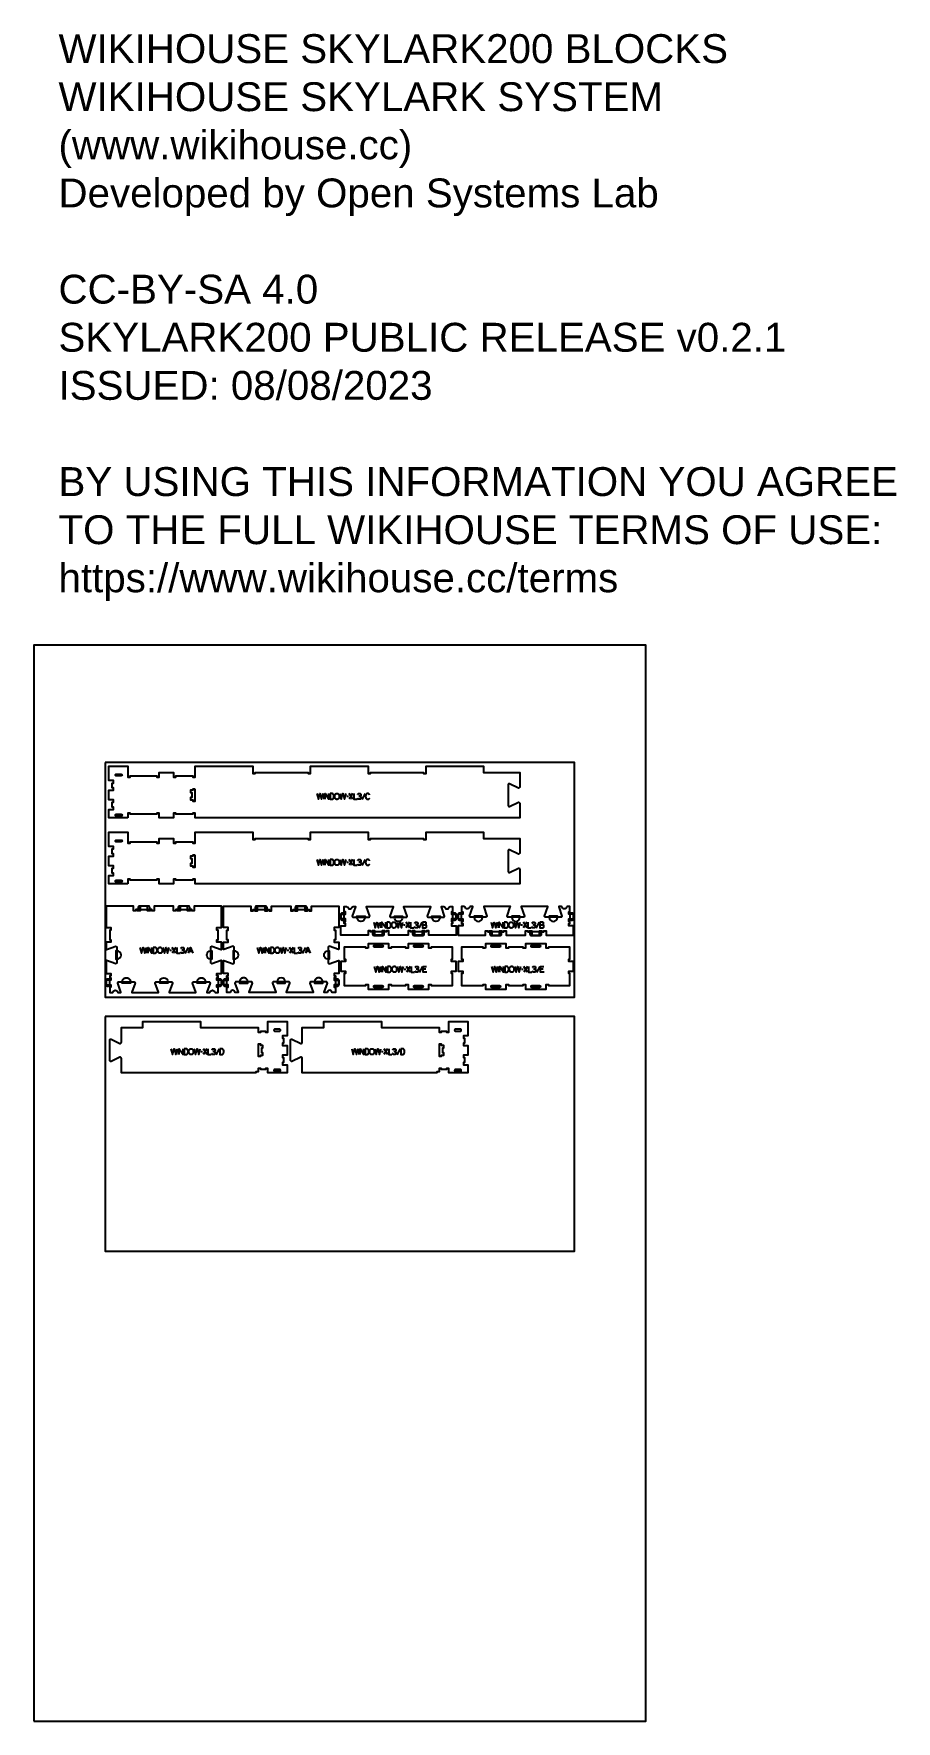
# Model space of a CAD drawing. Extents: x 0 to 4485, y 0 to 8771.
import ezdxf

# ---------------------------------------------------------------- set-up
doc = ezdxf.new("R2010")
doc.units = 0
for name, color, linetype in [('0_SHEET_SPRUCEPLY_2440X122', 1, 'CONTINUOUS'), ('1_ANYTOOL_1MMDEEP_LABELS_S', 2, 'CONTINUOUS'), ('3_ANYTOOL_CUTTHROUGH_INSID', 4, 'CONTINUOUS'), ('4_ANYTOOL_CUTTHROUGH_OUTSI', 5, 'CONTINUOUS'), ('5_ANYTOOL_HALF_MILL_9MM_IN', 3, 'CONTINUOUS'), ('DONOTCUT', 7, 'CONTINUOUS'), ('README', 1, 'CONTINUOUS')]:
    doc.layers.add(name, color=color, linetype=linetype)
doc.styles.add('ARIAL', font='arial.ttf')

msp = doc.modelspace()

# ---------------------------------------------------------------- texts
at = {"layer": 'README', "insert": (128.7, 8768.5, 0), "char_height": 150, "width": 8996.739, "attachment_point": 1, "style": 'ARIAL'}
msp.add_mtext('{\\fArial;WIKIHOUSE SKYLARK200 BLOCKS}\\P{\\fArial;WIKIHOUSE SKYLARK SYSTEM}\\P{\\fArial;(www.wikihouse.cc)}\\P{\\fArial;Developed by Open Systems Lab}\\P\\P{\\fArial;CC-BY-SA 4.0}\\P{\\fArial;SKYLARK200 PUBLIC RELEASE v0.2.1}\\P{\\fArial;ISSUED: 08/08/2023}\\P\\P{\\fArial;BY USING THIS INFORMATION YOU AGREE }\\P{\\fArial;TO THE FULL WIKIHOUSE TERMS OF USE:}\\P{\\fArial;https://www.wikihouse.cc/terms}', dxfattribs=at)

# ---------------------------------------------------------------- linework, layer by layer
at = {"layer": '0_SHEET_SPRUCEPLY_2440X122'}
for points in [[(371.7, 4982.6), (371.7, 3762.6), (2811.7, 3762.6), (2811.7, 4982.6)], [(371.7, 3662.6), (371.7, 2442.6), (2811.7, 2442.6), (2811.7, 3662.6)]]:
    msp.add_lwpolyline(points, close=True, dxfattribs=at)
at = {"layer": '1_ANYTOOL_1MMDEEP_LABELS_S', "color": 2}
for points in [[(1472.3, 4822), (1480, 4792), (1488.5, 4821.1), (1497, 4792), (1504.5, 4822)], [(1508.8, 4822), (1508.8, 4792)], [(1514.8, 4792), (1514.8, 4822), (1534.9, 4792), (1534.9, 4822)], [(1591.7, 4822), (1599.4, 4792), (1607.9, 4821.1), (1616.4, 4792), (1623.9, 4822)], [(1636.1, 4805.8), (1627.3, 4805.8)], [(1658.4, 4822), (1639.5, 4792)], [(1659.7, 4792), (1640.7, 4822)], [(1663.9, 4822), (1663.9, 4792), (1681, 4792)], [(1692.7, 4807.7), (1693.1, 4807.7), (1693.6, 4807.7), (1694, 4807.6), (1694.4, 4807.6), (1694.8, 4807.5), (1695.3, 4807.4), (1695.7, 4807.3), (1696.1, 4807.2), (1696.5, 4807.1), (1696.9, 4807), (1697.3, 4806.8), (1697.7, 4806.7), (1698, 4806.5), (1698.4, 4806.4), (1698.8, 4806.2), (1699.2, 4806), (1699.4, 4805.9), (1699.5, 4805.8), (1699.6, 4805.7), (1699.7, 4805.7), (1699.8, 4805.6), (1699.9, 4805.6), (1699.9, 4805.5), (1700, 4805.4), (1700.1, 4805.4), (1700.2, 4805.3), (1700.3, 4805.3), (1700.3, 4805.2), (1700.4, 4805.1), (1700.5, 4805.1), (1700.5, 4805), (1700.6, 4804.9), (1700.7, 4804.9), (1700.7, 4804.8), (1700.8, 4804.7), (1700.9, 4804.6), (1700.9, 4804.6), (1701, 4804.5), (1701, 4804.4), (1701.1, 4804.3), (1701.1, 4804.2), (1701.2, 4804.2), (1701.2, 4804.1), (1701.3, 4804), (1701.3, 4803.9), (1701.4, 4803.8), (1701.4, 4803.7), (1701.5, 4803.6), (1701.5, 4803.5), (1701.6, 4803.5), (1701.6, 4803.4), (1701.6, 4803.3), (1701.7, 4803.1), (1701.8, 4802.9), (1701.8, 4802.7), (1701.9, 4802.5), (1701.9, 4802.3), (1702, 4802), (1702, 4801.8), (1702.1, 4801.6), (1702.1, 4801.4), (1702.1, 4801.1), (1702.1, 4800.9), (1702.1, 4800.7), (1702.1, 4800.4), (1702.1, 4800.1), (1702.1, 4799.9), (1702.1, 4799.6), (1702.1, 4799.3), (1702.1, 4799.1), (1702, 4798.8), (1702, 4798.6), (1702, 4798.3), (1701.9, 4798.1), (1701.9, 4797.8), (1701.8, 4797.6), (1701.8, 4797.4), (1701.7, 4797.2), (1701.7, 4797), (1701.6, 4796.7), (1701.5, 4796.5), (1701.4, 4796.3), (1701.3, 4796.1), (1701.3, 4796), (1701.2, 4795.8), (1701.1, 4795.6), (1701, 4795.4), (1700.8, 4795.2), (1700.7, 4795.1), (1700.6, 4794.9), (1700.5, 4794.8), (1700.4, 4794.6), (1700.3, 4794.5), (1700.2, 4794.5), (1700.2, 4794.4), (1700.1, 4794.3), (1700, 4794.3), (1699.9, 4794.2), (1699.9, 4794.1), (1699.8, 4794.1), (1699.6, 4793.9), (1699.5, 4793.8), (1699.3, 4793.7), (1699.2, 4793.6), (1699, 4793.5), (1698.8, 4793.4), (1698.6, 4793.3), (1698.5, 4793.2), (1698.3, 4793.1), (1698.1, 4793), (1697.9, 4792.9), (1697.7, 4792.8), (1697.5, 4792.7), (1697.3, 4792.7), (1697.1, 4792.6), (1696.9, 4792.5), (1696.7, 4792.5), (1696.5, 4792.4), (1696.3, 4792.3), (1696.1, 4792.3), (1695.8, 4792.2), (1695.6, 4792.2), (1695.4, 4792.2), (1695.1, 4792.1), (1694.9, 4792.1), (1694.4, 4792), (1693.9, 4792), (1693.4, 4792), (1692.9, 4792), (1692.5, 4792), (1692.1, 4792), (1691.7, 4792), (1691.4, 4792.1), (1691, 4792.1), (1690.9, 4792.1), (1690.7, 4792.2), (1690.5, 4792.2), (1690.4, 4792.2), (1690.2, 4792.3), (1690, 4792.3), (1689.9, 4792.4), (1689.7, 4792.4), (1689.6, 4792.5), (1689.4, 4792.5), (1689.2, 4792.6), (1689.1, 4792.6), (1688.9, 4792.7), (1688.8, 4792.8), (1688.7, 4792.8), (1688.5, 4792.9), (1688.4, 4793), (1688.2, 4793.1), (1688.1, 4793.1), (1688, 4793.2), (1687.8, 4793.3), (1687.7, 4793.4), (1687.6, 4793.5), (1687.4, 4793.6), (1687.3, 4793.7), (1687.2, 4793.8), (1687.1, 4793.9), (1686.9, 4794), (1686.8, 4794.1), (1686.7, 4794.2), (1686.6, 4794.3), (1686.5, 4794.4), (1686.4, 4794.5), (1686.3, 4794.7), (1686.1, 4794.8), (1686, 4794.9), (1685.9, 4795), (1685.8, 4795.2), (1685.7, 4795.3), (1685.6, 4795.4), (1685.5, 4795.6), (1685.4, 4795.7), (1685.4, 4795.9), (1685.3, 4796), (1685.1, 4796.3), (1684.9, 4796.6), (1684.8, 4797), (1684.6, 4797.3), (1684.5, 4797.7)], [(1685.6, 4817), (1685.7, 4817.3), (1685.9, 4817.6), (1686.1, 4817.9), (1686.3, 4818.2), (1686.4, 4818.5), (1686.6, 4818.7), (1686.8, 4819), (1686.9, 4819.1), (1687, 4819.2), (1687.1, 4819.3), (1687.2, 4819.4), (1687.3, 4819.5), (1687.5, 4819.6), (1687.6, 4819.7), (1687.7, 4819.8), (1687.8, 4819.9), (1687.9, 4820), (1688, 4820.1), (1688.1, 4820.2), (1688.3, 4820.3), (1688.4, 4820.4), (1688.5, 4820.5), (1688.6, 4820.6), (1688.7, 4820.7), (1688.9, 4820.7), (1689, 4820.8), (1689.1, 4820.9), (1689.3, 4820.9), (1689.4, 4821), (1689.5, 4821.1), (1689.7, 4821.1), (1689.8, 4821.2), (1689.9, 4821.3), (1690.1, 4821.3), (1690.2, 4821.4), (1690.4, 4821.4), (1690.5, 4821.5), (1690.7, 4821.5), (1690.8, 4821.6), (1691.1, 4821.7), (1691.4, 4821.7), (1691.7, 4821.8), (1692.1, 4821.8), (1692.4, 4821.9), (1692.7, 4821.9), (1693.1, 4821.9), (1693.4, 4822), (1693.8, 4822), (1694, 4822), (1694.2, 4822), (1694.4, 4821.9), (1694.6, 4821.9), (1694.8, 4821.9), (1695, 4821.9), (1695.2, 4821.9), (1695.4, 4821.8), (1695.6, 4821.8), (1695.8, 4821.8), (1696, 4821.7), (1696.1, 4821.7), (1696.3, 4821.7), (1696.5, 4821.6), (1696.7, 4821.5), (1696.8, 4821.5), (1697, 4821.4), (1697.2, 4821.4), (1697.3, 4821.3), (1697.5, 4821.2), (1697.7, 4821.1), (1697.8, 4821.1), (1698, 4821), (1698.1, 4820.9), (1698.3, 4820.8), (1698.4, 4820.7), (1698.6, 4820.6), (1698.7, 4820.5), (1698.9, 4820.4), (1699, 4820.3), (1699.1, 4820.2), (1699.3, 4820.1), (1699.4, 4820), (1699.5, 4819.8), (1699.7, 4819.7), (1699.8, 4819.6), (1699.9, 4819.4), (1700, 4819.3), (1700.1, 4819.2), (1700.2, 4819), (1700.3, 4818.9), (1700.4, 4818.7), (1700.5, 4818.6), (1700.6, 4818.4), (1700.6, 4818.3), (1700.7, 4818.1), (1700.8, 4818), (1700.9, 4817.8), (1700.9, 4817.6), (1701, 4817.5), (1701, 4817.3), (1701.1, 4817.1), (1701.1, 4816.9), (1701.2, 4816.7), (1701.2, 4816.5), (1701.2, 4816.4), (1701.3, 4816.2), (1701.3, 4816), (1701.3, 4815.8), (1701.3, 4815.6), (1701.3, 4815.4), (1701.4, 4815.1), (1701.4, 4814.9), (1701.4, 4814.4), (1701.3, 4814), (1701.3, 4813.7), (1701.3, 4813.4), (1701.2, 4813.1), (1701.2, 4813), (1701.2, 4812.8), (1701.2, 4812.7), (1701.1, 4812.5), (1701.1, 4812.4), (1701.1, 4812.3), (1701, 4812.1), (1701, 4812), (1701, 4811.9), (1700.9, 4811.8), (1700.9, 4811.6), (1700.8, 4811.5), (1700.8, 4811.4), (1700.7, 4811.3), (1700.7, 4811.2), (1700.6, 4811.1), (1700.5, 4811), (1700.5, 4810.9), (1700.4, 4810.8), (1700.3, 4810.7), (1700.3, 4810.6), (1700.2, 4810.5), (1700.1, 4810.3), (1699.9, 4810.1), (1699.7, 4810), (1699.6, 4809.8), (1699.5, 4809.7), (1699.4, 4809.6), (1699.3, 4809.6), (1699.3, 4809.5), (1699.2, 4809.4), (1699.1, 4809.4), (1699, 4809.3), (1698.9, 4809.2), (1698.8, 4809.2), (1698.7, 4809.1), (1698.6, 4809), (1698.5, 4809), (1698.4, 4808.9), (1698.3, 4808.9), (1698.2, 4808.8), (1698.2, 4808.8), (1698.1, 4808.7), (1698, 4808.7), (1697.9, 4808.6), (1697.7, 4808.6), (1697.6, 4808.5), (1697.5, 4808.5), (1697.3, 4808.4), (1697.1, 4808.3), (1696.9, 4808.3), (1696.7, 4808.2), (1696.5, 4808.2), (1696.2, 4808.1), (1696, 4808), (1695.8, 4808), (1695.5, 4808), (1695.3, 4807.9), (1695.1, 4807.9), (1694.8, 4807.9), (1694.6, 4807.8), (1694.4, 4807.8), (1694.1, 4807.8), (1693.9, 4807.8), (1693.6, 4807.8), (1689.9, 4807.7)], [(1723.1, 4821.5), (1705.9, 4790.7)], [(1746.7, 4814.5), (1746.6, 4814.9), (1746.4, 4815.3), (1746.2, 4815.6), (1746, 4816), (1745.8, 4816.4), (1745.6, 4816.7), (1745.4, 4817.1), (1745.2, 4817.4), (1744.9, 4817.8), (1744.7, 4818.1), (1744.4, 4818.4), (1744.2, 4818.7), (1743.9, 4819), (1743.6, 4819.3), (1743.3, 4819.6), (1743, 4819.8), (1742.8, 4820), (1742.7, 4820.1), (1742.5, 4820.2), (1742.4, 4820.3), (1742.2, 4820.5), (1742, 4820.6), (1741.8, 4820.7), (1741.7, 4820.8), (1741.5, 4820.9), (1741.3, 4821), (1741.1, 4821), (1741, 4821.1), (1740.8, 4821.2), (1740.6, 4821.3), (1740.4, 4821.4), (1740.2, 4821.4), (1740, 4821.5), (1739.8, 4821.6), (1739.6, 4821.6), (1739.4, 4821.7), (1739.2, 4821.7), (1739, 4821.8), (1738.8, 4821.8), (1738.6, 4821.8), (1738.4, 4821.9), (1738.2, 4821.9), (1738, 4821.9), (1737.8, 4821.9), (1737.6, 4821.9), (1737.3, 4822), (1737.1, 4822), (1736.9, 4822), (1736.5, 4822), (1736.2, 4821.9), (1735.9, 4821.9), (1735.5, 4821.9), (1735.2, 4821.8), (1734.9, 4821.8), (1734.6, 4821.7), (1734.3, 4821.7), (1734, 4821.6), (1733.7, 4821.5), (1733.4, 4821.4), (1733.1, 4821.3), (1732.8, 4821.2), (1732.7, 4821.1), (1732.6, 4821.1), (1732.4, 4821), (1732.3, 4820.9), (1732.2, 4820.9), (1732, 4820.8), (1731.9, 4820.7), (1731.8, 4820.6), (1731.7, 4820.6), (1731.5, 4820.5), (1731.4, 4820.4), (1731.3, 4820.3), (1731.2, 4820.2), (1731, 4820.1), (1730.8, 4819.9), (1730.6, 4819.7), (1730.3, 4819.5), (1730.1, 4819.3), (1729.9, 4819.1), (1729.7, 4818.9), (1729.5, 4818.6), (1729.3, 4818.4), (1729.1, 4818.1), (1728.9, 4817.8), (1728.7, 4817.6), (1728.6, 4817.3), (1728.2, 4816.7), (1727.9, 4816.1), (1727.6, 4815.5), (1727.3, 4814.9), (1727.1, 4814.2), (1726.8, 4813.6), (1726.6, 4813), (1726.4, 4812.3), (1726.3, 4811.7), (1726.1, 4811), (1726, 4810.4), (1725.9, 4809.7), (1725.8, 4809), (1725.8, 4808.4), (1725.8, 4807.7), (1725.7, 4807), (1725.8, 4806.3), (1725.8, 4805.6), (1725.8, 4804.9), (1725.9, 4804.2), (1726, 4803.5), (1726.1, 4802.9), (1726.3, 4802.2), (1726.4, 4801.9), (1726.5, 4801.6), (1726.5, 4801.3), (1726.6, 4800.9), (1726.7, 4800.6), (1726.9, 4800.3), (1727, 4800), (1727.1, 4799.7), (1727.3, 4799.1), (1727.6, 4798.4), (1727.9, 4797.8), (1728.2, 4797.2), (1728.6, 4796.7), (1728.8, 4796.4), (1729, 4796.1), (1729.2, 4795.8), (1729.4, 4795.6), (1729.6, 4795.3), (1729.8, 4795.1), (1730, 4794.8), (1730.2, 4794.6), (1730.4, 4794.4), (1730.7, 4794.2), (1730.9, 4794), (1731, 4793.9), (1731.1, 4793.8), (1731.3, 4793.7), (1731.4, 4793.6), (1731.5, 4793.5), (1731.6, 4793.4), (1731.8, 4793.4), (1731.9, 4793.3), (1732, 4793.2), (1732.2, 4793.1), (1732.3, 4793.1), (1732.5, 4793), (1732.7, 4792.9), (1733, 4792.7), (1733.3, 4792.6), (1733.6, 4792.5), (1733.9, 4792.4), (1734.2, 4792.3), (1734.5, 4792.3), (1734.8, 4792.2), (1735.2, 4792.1), (1735.5, 4792.1), (1735.8, 4792), (1736.2, 4792), (1736.5, 4792), (1736.9, 4792), (1737.2, 4792), (1737.6, 4792), (1738, 4792), (1738.2, 4792), (1738.4, 4792), (1738.5, 4792), (1738.7, 4792.1), (1738.9, 4792.1), (1739.1, 4792.1), (1739.2, 4792.2), (1739.4, 4792.2), (1739.6, 4792.2), (1739.7, 4792.3), (1739.9, 4792.3), (1740.1, 4792.4), (1740.2, 4792.4), (1740.4, 4792.5), (1740.6, 4792.5), (1740.7, 4792.6), (1740.9, 4792.7), (1741, 4792.7), (1741.2, 4792.8), (1741.3, 4792.9), (1741.5, 4793), (1741.6, 4793), (1741.8, 4793.1), (1741.9, 4793.2), (1742, 4793.3), (1742.2, 4793.4), (1742.3, 4793.5), (1742.5, 4793.6), (1742.7, 4793.8), (1743, 4794), (1743.2, 4794.2), (1743.5, 4794.5), (1743.7, 4794.7), (1744, 4794.9), (1744.2, 4795.2), (1744.4, 4795.5), (1744.7, 4795.7), (1744.9, 4796), (1745.1, 4796.3), (1745.3, 4796.6), (1745.5, 4796.9), (1745.7, 4797.2), (1745.9, 4797.5), (1746.1, 4797.8)], [(1472.3, 4479), (1480, 4449), (1488.5, 4478.1), (1497, 4449), (1504.5, 4479)], [(1508.8, 4479), (1508.8, 4449)], [(1514.8, 4449), (1514.8, 4479), (1534.9, 4449), (1534.9, 4479)], [(1591.7, 4479), (1599.4, 4449), (1607.9, 4478.1), (1616.4, 4449), (1623.9, 4479)], [(1658.4, 4479), (1639.5, 4449)], [(1659.7, 4449), (1640.7, 4479)], [(1663.9, 4479), (1663.9, 4449), (1681, 4449)], [(1685.6, 4474.1), (1685.7, 4474.4), (1685.9, 4474.7), (1686.1, 4475), (1686.3, 4475.3), (1686.4, 4475.5), (1686.6, 4475.8), (1686.8, 4476), (1686.9, 4476.2), (1687, 4476.3), (1687.1, 4476.4), (1687.2, 4476.5), (1687.3, 4476.6), (1687.5, 4476.7), (1687.6, 4476.8), (1687.7, 4476.9), (1687.8, 4477), (1687.9, 4477.1), (1688, 4477.2), (1688.1, 4477.3), (1688.3, 4477.4), (1688.4, 4477.5), (1688.5, 4477.6), (1688.6, 4477.7), (1688.7, 4477.7), (1688.9, 4477.8), (1689, 4477.9), (1689.1, 4478), (1689.3, 4478), (1689.4, 4478.1), (1689.5, 4478.2), (1689.7, 4478.2), (1689.8, 4478.3), (1689.9, 4478.4), (1690.1, 4478.4), (1690.2, 4478.5), (1690.4, 4478.5), (1690.5, 4478.6), (1690.7, 4478.6), (1690.8, 4478.7), (1691.1, 4478.7), (1691.4, 4478.8), (1691.7, 4478.9), (1692.1, 4478.9), (1692.4, 4479), (1692.7, 4479), (1693.1, 4479), (1693.4, 4479), (1693.8, 4479), (1694, 4479), (1694.2, 4479), (1694.4, 4479), (1694.6, 4479), (1694.8, 4479), (1695, 4479), (1695.2, 4479), (1695.4, 4478.9), (1695.6, 4478.9), (1695.8, 4478.9), (1696, 4478.8), (1696.1, 4478.8), (1696.3, 4478.7), (1696.5, 4478.7), (1696.7, 4478.6), (1696.8, 4478.6), (1697, 4478.5), (1697.2, 4478.4), (1697.3, 4478.4), (1697.5, 4478.3), (1697.7, 4478.2), (1697.8, 4478.2), (1698, 4478.1), (1698.1, 4478), (1698.3, 4477.9), (1698.4, 4477.8), (1698.6, 4477.7), (1698.7, 4477.6), (1698.9, 4477.5), (1699, 4477.4), (1699.1, 4477.3), (1699.3, 4477.2), (1699.4, 4477), (1699.5, 4476.9), (1699.7, 4476.8), (1699.8, 4476.7), (1699.9, 4476.5), (1700, 4476.4), (1700.1, 4476.3), (1700.2, 4476.1), (1700.3, 4476), (1700.4, 4475.8), (1700.5, 4475.7), (1700.6, 4475.5), (1700.6, 4475.4), (1700.7, 4475.2), (1700.8, 4475), (1700.9, 4474.9), (1700.9, 4474.7), (1701, 4474.5), (1701, 4474.4), (1701.1, 4474.2), (1701.1, 4474), (1701.2, 4473.8), (1701.2, 4473.6), (1701.2, 4473.4), (1701.3, 4473.2), (1701.3, 4473), (1701.3, 4472.8), (1701.3, 4472.6), (1701.3, 4472.4), (1701.4, 4472.2), (1701.4, 4472), (1701.4, 4471.5), (1701.3, 4471.1), (1701.3, 4470.8), (1701.3, 4470.5), (1701.2, 4470.2), (1701.2, 4470), (1701.2, 4469.9), (1701.2, 4469.8), (1701.1, 4469.6), (1701.1, 4469.5), (1701.1, 4469.3), (1701, 4469.2), (1701, 4469.1), (1701, 4469), (1700.9, 4468.8), (1700.9, 4468.7), (1700.8, 4468.6), (1700.8, 4468.5), (1700.7, 4468.4), (1700.7, 4468.3), (1700.6, 4468.2), (1700.5, 4468), (1700.5, 4467.9), (1700.4, 4467.8), (1700.3, 4467.7), (1700.3, 4467.6), (1700.2, 4467.6), (1700.1, 4467.4), (1699.9, 4467.2), (1699.7, 4467), (1699.6, 4466.9), (1699.5, 4466.8), (1699.4, 4466.7), (1699.3, 4466.7), (1699.3, 4466.6), (1699.2, 4466.5), (1699.1, 4466.4), (1699, 4466.4), (1698.9, 4466.3), (1698.8, 4466.3), (1698.7, 4466.2), (1698.6, 4466.1), (1698.5, 4466.1), (1698.4, 4466), (1698.3, 4466), (1698.2, 4465.9), (1698.2, 4465.9), (1698.1, 4465.8), (1698, 4465.8), (1697.9, 4465.7), (1697.7, 4465.7), (1697.6, 4465.6), (1697.5, 4465.6), (1697.3, 4465.5), (1697.1, 4465.4), (1696.9, 4465.4), (1696.7, 4465.3), (1696.5, 4465.2), (1696.2, 4465.2), (1696, 4465.1), (1695.8, 4465.1), (1695.5, 4465), (1695.3, 4465), (1695.1, 4465), (1694.8, 4464.9), (1694.6, 4464.9), (1694.4, 4464.9), (1694.1, 4464.9), (1693.9, 4464.9), (1693.6, 4464.9), (1689.9, 4464.8)], [(1723.1, 4478.6), (1705.9, 4447.8)], [(1746.7, 4471.5), (1746.6, 4471.9), (1746.4, 4472.3), (1746.2, 4472.7), (1746, 4473.1), (1745.8, 4473.5), (1745.6, 4473.8), (1745.4, 4474.2), (1745.2, 4474.5), (1744.9, 4474.8), (1744.7, 4475.2), (1744.4, 4475.5), (1744.2, 4475.8), (1743.9, 4476.1), (1743.6, 4476.4), (1743.3, 4476.7), (1743, 4476.9), (1742.8, 4477.1), (1742.7, 4477.2), (1742.5, 4477.3), (1742.4, 4477.4), (1742.2, 4477.5), (1742, 4477.6), (1741.8, 4477.7), (1741.7, 4477.8), (1741.5, 4477.9), (1741.3, 4478), (1741.1, 4478.1), (1741, 4478.2), (1740.8, 4478.3), (1740.6, 4478.4), (1740.4, 4478.4), (1740.2, 4478.5), (1740, 4478.6), (1739.8, 4478.6), (1739.6, 4478.7), (1739.4, 4478.7), (1739.2, 4478.8), (1739, 4478.8), (1738.8, 4478.9), (1738.6, 4478.9), (1738.4, 4478.9), (1738.2, 4479), (1738, 4479), (1737.8, 4479), (1737.6, 4479), (1737.3, 4479), (1737.1, 4479), (1736.9, 4479), (1736.5, 4479), (1736.2, 4479), (1735.9, 4479), (1735.5, 4479), (1735.2, 4478.9), (1734.9, 4478.9), (1734.6, 4478.8), (1734.3, 4478.7), (1734, 4478.7), (1733.7, 4478.6), (1733.4, 4478.5), (1733.1, 4478.4), (1732.8, 4478.3), (1732.7, 4478.2), (1732.6, 4478.1), (1732.4, 4478.1), (1732.3, 4478), (1732.2, 4477.9), (1732, 4477.9), (1731.9, 4477.8), (1731.8, 4477.7), (1731.7, 4477.6), (1731.5, 4477.6), (1731.4, 4477.5), (1731.3, 4477.4), (1731.2, 4477.3), (1731, 4477.2), (1730.8, 4477), (1730.6, 4476.8), (1730.3, 4476.6), (1730.1, 4476.4), (1729.9, 4476.2), (1729.7, 4475.9), (1729.5, 4475.7), (1729.3, 4475.5), (1729.1, 4475.2), (1728.9, 4474.9), (1728.7, 4474.6), (1728.6, 4474.4), (1728.2, 4473.8), (1727.9, 4473.2), (1727.6, 4472.6), (1727.3, 4471.9), (1727.1, 4471.3), (1726.8, 4470.7), (1726.6, 4470.1), (1726.4, 4469.4), (1726.3, 4468.8), (1726.1, 4468.1), (1726, 4467.5), (1725.9, 4466.8), (1725.8, 4466.1), (1725.8, 4465.4), (1725.8, 4464.7), (1725.7, 4464), (1725.8, 4463.3), (1725.8, 4462.7), (1725.8, 4462), (1725.9, 4461.3), (1726, 4460.6), (1726.1, 4460), (1726.3, 4459.3), (1726.4, 4459), (1726.5, 4458.7), (1726.5, 4458.3), (1726.6, 4458), (1726.7, 4457.7), (1726.9, 4457.4), (1727, 4457.1), (1727.1, 4456.8), (1727.3, 4456.1), (1727.6, 4455.5), (1727.9, 4454.9), (1728.2, 4454.3), (1728.6, 4453.7), (1728.8, 4453.4), (1729, 4453.2), (1729.2, 4452.9), (1729.4, 4452.6), (1729.6, 4452.4), (1729.8, 4452.1), (1730, 4451.9), (1730.2, 4451.7), (1730.4, 4451.5), (1730.7, 4451.3), (1730.9, 4451.1), (1731, 4451), (1731.1, 4450.9), (1731.3, 4450.8), (1731.4, 4450.7), (1731.5, 4450.6), (1731.6, 4450.5), (1731.8, 4450.4), (1731.9, 4450.4), (1732, 4450.3), (1732.2, 4450.2), (1732.3, 4450.1), (1732.5, 4450.1), (1732.7, 4449.9), (1733, 4449.8), (1733.3, 4449.7), (1733.6, 4449.6), (1733.9, 4449.5), (1734.2, 4449.4), (1734.5, 4449.3), (1734.8, 4449.3), (1735.2, 4449.2), (1735.5, 4449.2), (1735.8, 4449.1), (1736.2, 4449.1), (1736.5, 4449.1), (1736.9, 4449), (1737.2, 4449), (1737.6, 4449), (1738, 4449.1), (1738.2, 4449.1), (1738.4, 4449.1), (1738.5, 4449.1), (1738.7, 4449.1), (1738.9, 4449.2), (1739.1, 4449.2), (1739.2, 4449.2), (1739.4, 4449.3), (1739.6, 4449.3), (1739.7, 4449.4), (1739.9, 4449.4), (1740.1, 4449.5), (1740.2, 4449.5), (1740.4, 4449.6), (1740.6, 4449.6), (1740.7, 4449.7), (1740.9, 4449.7), (1741, 4449.8), (1741.2, 4449.9), (1741.3, 4450), (1741.5, 4450), (1741.6, 4450.1), (1741.8, 4450.2), (1741.9, 4450.3), (1742, 4450.4), (1742.2, 4450.5), (1742.3, 4450.6), (1742.5, 4450.7), (1742.7, 4450.9), (1743, 4451.1), (1743.2, 4451.3), (1743.5, 4451.5), (1743.7, 4451.8), (1744, 4452), (1744.2, 4452.3), (1744.4, 4452.5), (1744.7, 4452.8), (1744.9, 4453.1), (1745.1, 4453.4), (1745.3, 4453.6), (1745.5, 4453.9), (1745.7, 4454.2), (1745.9, 4454.6), (1746.1, 4454.9)], [(1636.1, 4462.9), (1627.3, 4462.8)], [(1692.7, 4464.8), (1693.1, 4464.8), (1693.6, 4464.7), (1694, 4464.7), (1694.4, 4464.6), (1694.8, 4464.6), (1695.3, 4464.5), (1695.7, 4464.4), (1696.1, 4464.3), (1696.5, 4464.2), (1696.9, 4464.1), (1697.3, 4463.9), (1697.7, 4463.8), (1698, 4463.6), (1698.4, 4463.4), (1698.8, 4463.3), (1699.2, 4463.1), (1699.4, 4463), (1699.5, 4462.9), (1699.6, 4462.8), (1699.7, 4462.8), (1699.8, 4462.7), (1699.9, 4462.6), (1699.9, 4462.6), (1700, 4462.5), (1700.1, 4462.5), (1700.2, 4462.4), (1700.3, 4462.3), (1700.3, 4462.3), (1700.4, 4462.2), (1700.5, 4462.1), (1700.5, 4462.1), (1700.6, 4462), (1700.7, 4461.9), (1700.7, 4461.9), (1700.8, 4461.8), (1700.9, 4461.7), (1700.9, 4461.6), (1701, 4461.6), (1701, 4461.5), (1701.1, 4461.4), (1701.1, 4461.3), (1701.2, 4461.2), (1701.2, 4461.2), (1701.3, 4461.1), (1701.3, 4461), (1701.4, 4460.9), (1701.4, 4460.8), (1701.5, 4460.7), (1701.5, 4460.6), (1701.6, 4460.5), (1701.6, 4460.4), (1701.6, 4460.4), (1701.7, 4460.2), (1701.8, 4460), (1701.8, 4459.8), (1701.9, 4459.6), (1701.9, 4459.3), (1702, 4459.1), (1702, 4458.9), (1702.1, 4458.7), (1702.1, 4458.5), (1702.1, 4458.2), (1702.1, 4458), (1702.1, 4457.7), (1702.1, 4457.5), (1702.1, 4457.2), (1702.1, 4456.9), (1702.1, 4456.7), (1702.1, 4456.4), (1702.1, 4456.1), (1702, 4455.9), (1702, 4455.6), (1702, 4455.4), (1701.9, 4455.2), (1701.9, 4454.9), (1701.8, 4454.7), (1701.8, 4454.5), (1701.7, 4454.2), (1701.7, 4454), (1701.6, 4453.8), (1701.5, 4453.6), (1701.4, 4453.4), (1701.3, 4453.2), (1701.3, 4453), (1701.2, 4452.8), (1701.1, 4452.7), (1701, 4452.5), (1700.8, 4452.3), (1700.7, 4452.2), (1700.6, 4452), (1700.5, 4451.8), (1700.4, 4451.7), (1700.3, 4451.6), (1700.2, 4451.5), (1700.2, 4451.5), (1700.1, 4451.4), (1700, 4451.3), (1699.9, 4451.3), (1699.9, 4451.2), (1699.8, 4451.1), (1699.6, 4451), (1699.5, 4450.9), (1699.3, 4450.8), (1699.2, 4450.7), (1699, 4450.6), (1698.8, 4450.4), (1698.6, 4450.3), (1698.5, 4450.2), (1698.3, 4450.2), (1698.1, 4450.1), (1697.9, 4450), (1697.7, 4449.9), (1697.5, 4449.8), (1697.3, 4449.7), (1697.1, 4449.7), (1696.9, 4449.6), (1696.7, 4449.5), (1696.5, 4449.5), (1696.3, 4449.4), (1696.1, 4449.4), (1695.8, 4449.3), (1695.6, 4449.3), (1695.4, 4449.2), (1695.1, 4449.2), (1694.9, 4449.2), (1694.4, 4449.1), (1693.9, 4449.1), (1693.4, 4449.1), (1692.9, 4449), (1692.5, 4449), (1692.1, 4449.1), (1691.7, 4449.1), (1691.4, 4449.1), (1691, 4449.2), (1690.9, 4449.2), (1690.7, 4449.2), (1690.5, 4449.3), (1690.4, 4449.3), (1690.2, 4449.4), (1690, 4449.4), (1689.9, 4449.4), (1689.7, 4449.5), (1689.6, 4449.5), (1689.4, 4449.6), (1689.2, 4449.7), (1689.1, 4449.7), (1688.9, 4449.8), (1688.8, 4449.8), (1688.7, 4449.9), (1688.5, 4450), (1688.4, 4450.1), (1688.2, 4450.1), (1688.1, 4450.2), (1688, 4450.3), (1687.8, 4450.4), (1687.7, 4450.5), (1687.6, 4450.6), (1687.4, 4450.7), (1687.3, 4450.7), (1687.2, 4450.8), (1687.1, 4450.9), (1686.9, 4451.1), (1686.8, 4451.2), (1686.7, 4451.3), (1686.6, 4451.4), (1686.5, 4451.5), (1686.4, 4451.6), (1686.3, 4451.7), (1686.1, 4451.9), (1686, 4452), (1685.9, 4452.1), (1685.8, 4452.2), (1685.7, 4452.4), (1685.6, 4452.5), (1685.5, 4452.7), (1685.4, 4452.8), (1685.4, 4453), (1685.3, 4453.1), (1685.1, 4453.4), (1684.9, 4453.7), (1684.8, 4454.1), (1684.6, 4454.4), (1684.5, 4454.7)], [(1768.2, 4153.1), (1775.9, 4123.1), (1784.3, 4152.2), (1792.8, 4123.1), (1800.3, 4153.1)], [(1804.7, 4153.1), (1804.7, 4123.1)], [(1810.7, 4123.1), (1810.7, 4153.1), (1830.8, 4123.1), (1830.8, 4153.1)], [(1887.6, 4153.1), (1895.3, 4123.1), (1903.7, 4152.2), (1912.2, 4123.1), (1919.7, 4153.1)], [(1931.9, 4137), (1923.2, 4136.9)], [(1954.3, 4153.1), (1935.4, 4123.1)], [(1955.5, 4123.1), (1936.6, 4153.1)], [(1959.8, 4153.1), (1959.8, 4123.1), (1976.9, 4123.1)], [(1988.6, 4138.9), (1989, 4138.8), (1989.4, 4138.8), (1989.9, 4138.7), (1990.3, 4138.7), (1990.7, 4138.6), (1991.1, 4138.5), (1991.5, 4138.4), (1991.9, 4138.3), (1992.3, 4138.2), (1992.7, 4138.1), (1993.1, 4138), (1993.5, 4137.8), (1993.9, 4137.7), (1994.3, 4137.5), (1994.7, 4137.3), (1995, 4137.1), (1995.2, 4137), (1995.4, 4136.9), (1995.5, 4136.9), (1995.6, 4136.8), (1995.6, 4136.7), (1995.7, 4136.7), (1995.8, 4136.6), (1995.9, 4136.6), (1996, 4136.5), (1996, 4136.4), (1996.1, 4136.4), (1996.2, 4136.3), (1996.3, 4136.2), (1996.3, 4136.2), (1996.4, 4136.1), (1996.5, 4136), (1996.5, 4136), (1996.6, 4135.9), (1996.7, 4135.8), (1996.7, 4135.7), (1996.8, 4135.7), (1996.8, 4135.6), (1996.9, 4135.5), (1996.9, 4135.4), (1997, 4135.4), (1997.1, 4135.3), (1997.1, 4135.2), (1997.2, 4135.1), (1997.2, 4135), (1997.2, 4134.9), (1997.3, 4134.8), (1997.3, 4134.8), (1997.4, 4134.7), (1997.4, 4134.6), (1997.5, 4134.5), (1997.5, 4134.4), (1997.6, 4134.2), (1997.6, 4134), (1997.7, 4133.8), (1997.8, 4133.6), (1997.8, 4133.4), (1997.8, 4133.2), (1997.9, 4132.9), (1997.9, 4132.7), (1997.9, 4132.5), (1998, 4132.3), (1998, 4132), (1998, 4131.8), (1998, 4131.5), (1998, 4131.2), (1998, 4131), (1998, 4130.7), (1997.9, 4130.4), (1997.9, 4130.2), (1997.9, 4129.9), (1997.9, 4129.7), (1997.8, 4129.4), (1997.8, 4129.2), (1997.7, 4129), (1997.7, 4128.7), (1997.6, 4128.5), (1997.6, 4128.3), (1997.5, 4128.1), (1997.4, 4127.9), (1997.4, 4127.7), (1997.3, 4127.5), (1997.2, 4127.3), (1997.1, 4127.1), (1997, 4126.9), (1996.9, 4126.7), (1996.8, 4126.5), (1996.7, 4126.4), (1996.6, 4126.2), (1996.5, 4126), (1996.3, 4125.9), (1996.2, 4125.7), (1996.2, 4125.7), (1996.1, 4125.6), (1996, 4125.5), (1995.9, 4125.4), (1995.9, 4125.4), (1995.8, 4125.3), (1995.7, 4125.2), (1995.7, 4125.2), (1995.5, 4125.1), (1995.3, 4124.9), (1995.2, 4124.8), (1995, 4124.7), (1994.9, 4124.6), (1994.7, 4124.5), (1994.5, 4124.4), (1994.3, 4124.3), (1994.1, 4124.2), (1994, 4124.1), (1993.8, 4124), (1993.6, 4123.9), (1993.4, 4123.8), (1993.2, 4123.8), (1993, 4123.7), (1992.8, 4123.6), (1992.6, 4123.6), (1992.4, 4123.5), (1992.1, 4123.5), (1991.9, 4123.4), (1991.7, 4123.4), (1991.5, 4123.3), (1991.2, 4123.3), (1991, 4123.2), (1990.8, 4123.2), (1990.3, 4123.1), (1989.8, 4123.1), (1989.3, 4123.1), (1988.7, 4123.1), (1988.3, 4123.1), (1988, 4123.1), (1987.6, 4123.1), (1987.2, 4123.2), (1986.9, 4123.2), (1986.7, 4123.2), (1986.6, 4123.3), (1986.4, 4123.3), (1986.2, 4123.4), (1986.1, 4123.4), (1985.9, 4123.4), (1985.7, 4123.5), (1985.6, 4123.5), (1985.4, 4123.6), (1985.3, 4123.6), (1985.1, 4123.7), (1985, 4123.8), (1984.8, 4123.8), (1984.7, 4123.9), (1984.5, 4123.9), (1984.4, 4124), (1984.2, 4124.1), (1984.1, 4124.2), (1983.9, 4124.2), (1983.8, 4124.3), (1983.7, 4124.4), (1983.5, 4124.5), (1983.4, 4124.6), (1983.3, 4124.7), (1983.2, 4124.8), (1983, 4124.9), (1982.9, 4125), (1982.8, 4125.1), (1982.7, 4125.2), (1982.6, 4125.3), (1982.4, 4125.4), (1982.3, 4125.5), (1982.2, 4125.7), (1982.1, 4125.8), (1982, 4125.9), (1981.9, 4126), (1981.8, 4126.2), (1981.7, 4126.3), (1981.6, 4126.4), (1981.5, 4126.6), (1981.4, 4126.7), (1981.3, 4126.8), (1981.2, 4127), (1981.1, 4127.1), (1980.9, 4127.4), (1980.8, 4127.8), (1980.6, 4128.1), (1980.5, 4128.4), (1980.3, 4128.8)], [(1981.4, 4148.2), (1981.6, 4148.5), (1981.8, 4148.7), (1981.9, 4149), (1982.1, 4149.3), (1982.3, 4149.6), (1982.5, 4149.8), (1982.7, 4150.1), (1982.8, 4150.2), (1982.9, 4150.3), (1983, 4150.4), (1983.1, 4150.5), (1983.2, 4150.6), (1983.3, 4150.8), (1983.4, 4150.9), (1983.5, 4151), (1983.6, 4151.1), (1983.8, 4151.2), (1983.9, 4151.2), (1984, 4151.3), (1984.1, 4151.4), (1984.2, 4151.5), (1984.4, 4151.6), (1984.5, 4151.7), (1984.6, 4151.8), (1984.7, 4151.8), (1984.9, 4151.9), (1985, 4152), (1985.1, 4152.1), (1985.3, 4152.1), (1985.4, 4152.2), (1985.5, 4152.3), (1985.7, 4152.3), (1985.8, 4152.4), (1985.9, 4152.4), (1986.1, 4152.5), (1986.2, 4152.5), (1986.4, 4152.6), (1986.5, 4152.6), (1986.7, 4152.7), (1987, 4152.8), (1987.3, 4152.8), (1987.6, 4152.9), (1987.9, 4153), (1988.3, 4153), (1988.6, 4153), (1988.9, 4153.1), (1989.3, 4153.1), (1989.6, 4153.1), (1989.8, 4153.1), (1990, 4153.1), (1990.3, 4153.1), (1990.5, 4153.1), (1990.7, 4153), (1990.9, 4153), (1991, 4153), (1991.2, 4153), (1991.4, 4152.9), (1991.6, 4152.9), (1991.8, 4152.9), (1992, 4152.8), (1992.2, 4152.8), (1992.3, 4152.7), (1992.5, 4152.7), (1992.7, 4152.6), (1992.9, 4152.5), (1993, 4152.5), (1993.2, 4152.4), (1993.4, 4152.3), (1993.5, 4152.3), (1993.7, 4152.2), (1993.8, 4152.1), (1994, 4152), (1994.1, 4151.9), (1994.3, 4151.8), (1994.4, 4151.7), (1994.6, 4151.6), (1994.7, 4151.5), (1994.9, 4151.4), (1995, 4151.3), (1995.1, 4151.2), (1995.3, 4151.1), (1995.4, 4151), (1995.5, 4150.8), (1995.6, 4150.7), (1995.7, 4150.6), (1995.9, 4150.4), (1996, 4150.3), (1996.1, 4150.2), (1996.2, 4150), (1996.3, 4149.9), (1996.3, 4149.7), (1996.4, 4149.6), (1996.5, 4149.4), (1996.6, 4149.2), (1996.6, 4149.1), (1996.7, 4148.9), (1996.8, 4148.7), (1996.8, 4148.6), (1996.9, 4148.4), (1996.9, 4148.2), (1997, 4148), (1997, 4147.9), (1997.1, 4147.7), (1997.1, 4147.5), (1997.1, 4147.3), (1997.2, 4147.1), (1997.2, 4146.9), (1997.2, 4146.7), (1997.2, 4146.5), (1997.2, 4146.3), (1997.2, 4146.1), (1997.2, 4145.5), (1997.2, 4145.2), (1997.2, 4144.8), (1997.1, 4144.5), (1997.1, 4144.2), (1997.1, 4144.1), (1997.1, 4143.9), (1997, 4143.8), (1997, 4143.7), (1997, 4143.5), (1996.9, 4143.4), (1996.9, 4143.3), (1996.8, 4143.1), (1996.8, 4143), (1996.8, 4142.9), (1996.7, 4142.8), (1996.7, 4142.6), (1996.6, 4142.5), (1996.6, 4142.4), (1996.5, 4142.3), (1996.5, 4142.2), (1996.4, 4142.1), (1996.3, 4142), (1996.3, 4141.9), (1996.2, 4141.8), (1996.1, 4141.7), (1996.1, 4141.6), (1995.9, 4141.4), (1995.8, 4141.2), (1995.6, 4141.1), (1995.4, 4140.9), (1995.4, 4140.8), (1995.3, 4140.8), (1995.2, 4140.7), (1995.1, 4140.6), (1995, 4140.6), (1994.9, 4140.5), (1994.9, 4140.4), (1994.8, 4140.4), (1994.7, 4140.3), (1994.6, 4140.2), (1994.5, 4140.2), (1994.4, 4140.1), (1994.3, 4140.1), (1994.2, 4140), (1994.1, 4139.9), (1994, 4139.9), (1993.9, 4139.8), (1993.8, 4139.8), (1993.7, 4139.7), (1993.6, 4139.7), (1993.5, 4139.7), (1993.4, 4139.6), (1993.2, 4139.5), (1993, 4139.5), (1992.8, 4139.4), (1992.5, 4139.3), (1992.3, 4139.3), (1992.1, 4139.2), (1991.9, 4139.2), (1991.6, 4139.1), (1991.4, 4139.1), (1991.2, 4139), (1990.9, 4139), (1990.7, 4139), (1990.5, 4139), (1990.2, 4138.9), (1990, 4138.9), (1989.7, 4138.9), (1989.5, 4138.9), (1985.8, 4138.9)], [(2019, 4152.6), (2001.8, 4121.8)], [(2022.4, 4153.1), (2022.4, 4123.1), (2032.1, 4123.1), (2034.6, 4123), (2034.9, 4123), (2035.1, 4123), (2035.3, 4123), (2035.5, 4123), (2035.7, 4123), (2036, 4123), (2036.2, 4123.1), (2036.4, 4123.1), (2036.6, 4123.1), (2036.8, 4123.2), (2037, 4123.2), (2037.2, 4123.3), (2037.4, 4123.4), (2037.5, 4123.4), (2037.7, 4123.5), (2037.9, 4123.6), (2038.1, 4123.7), (2038.3, 4123.8), (2038.4, 4123.8), (2038.6, 4123.9), (2038.8, 4124.1), (2038.9, 4124.2), (2039.1, 4124.3), (2039.3, 4124.4), (2039.4, 4124.5), (2039.6, 4124.7), (2039.7, 4124.8), (2039.8, 4125), (2040, 4125.1), (2040.1, 4125.3), (2040.3, 4125.4), (2040.4, 4125.6), (2040.5, 4125.8), (2040.6, 4125.9), (2040.8, 4126.1), (2040.9, 4126.3), (2041, 4126.5), (2041.1, 4126.6), (2041.2, 4126.8), (2041.3, 4127), (2041.4, 4127.2), (2041.5, 4127.3), (2041.6, 4127.5), (2041.7, 4127.7), (2041.7, 4127.9), (2041.8, 4128.1), (2041.9, 4128.3), (2042, 4128.5), (2042, 4128.6), (2042.1, 4128.8), (2042.1, 4129), (2042.2, 4129.2), (2042.2, 4129.4), (2042.3, 4129.6), (2042.3, 4129.8), (2042.3, 4130), (2042.4, 4130.2), (2042.4, 4130.4), (2042.4, 4130.6), (2042.4, 4130.8), (2042.5, 4131), (2042.5, 4131.2), (2042.5, 4131.4), (2042.5, 4131.6), (2042.5, 4131.9), (2042.5, 4132.1), (2042.4, 4132.4), (2042.4, 4132.6), (2042.4, 4132.8), (2042.4, 4133.1), (2042.3, 4133.3), (2042.3, 4133.5), (2042.2, 4133.7), (2042.2, 4133.9), (2042.1, 4134.1), (2042.1, 4134.3), (2042, 4134.5), (2041.9, 4134.7), (2041.8, 4134.9), (2041.7, 4135.1), (2041.7, 4135.2), (2041.6, 4135.3), (2041.6, 4135.4), (2041.5, 4135.5), (2041.5, 4135.5), (2041.4, 4135.6), (2041.4, 4135.7), (2041.3, 4135.8), (2041.3, 4135.9), (2041.2, 4136), (2041.2, 4136), (2041.1, 4136.1), (2041, 4136.2), (2041, 4136.3), (2040.9, 4136.4), (2040.8, 4136.4), (2040.8, 4136.5), (2040.7, 4136.6), (2040.6, 4136.6), (2040.5, 4136.7), (2040.5, 4136.8), (2040.4, 4136.8), (2040.2, 4137), (2040.1, 4137.1), (2039.9, 4137.2), (2039.7, 4137.3), (2039.6, 4137.5), (2039.2, 4137.7), (2038.8, 4137.9), (2038.4, 4138.1), (2038.1, 4138.3), (2037.7, 4138.4), (2037.3, 4138.6), (2036.9, 4138.7), (2036.5, 4138.9), (2036, 4139), (2035.6, 4139.1), (2035.2, 4139.2), (2034.8, 4139.3), (2034.3, 4139.4), (2033.9, 4139.4), (2033.4, 4139.5), (2033, 4139.5)], [(2022.4, 4139.4), (2033, 4139.5), (2033.4, 4139.6), (2033.8, 4139.6), (2034.1, 4139.7), (2034.5, 4139.7), (2034.9, 4139.8), (2035.3, 4139.9), (2035.6, 4139.9), (2036, 4140), (2036.4, 4140.1), (2036.7, 4140.2), (2037, 4140.4), (2037.4, 4140.5), (2037.7, 4140.6), (2038, 4140.8), (2038.4, 4140.9), (2038.7, 4141.1), (2038.8, 4141.1), (2038.8, 4141.2), (2038.9, 4141.2), (2039, 4141.3), (2039.1, 4141.3), (2039.1, 4141.4), (2039.2, 4141.4), (2039.3, 4141.5), (2039.3, 4141.5), (2039.4, 4141.6), (2039.5, 4141.6), (2039.5, 4141.7), (2039.6, 4141.8), (2039.7, 4141.8), (2039.7, 4141.9), (2039.8, 4142), (2039.8, 4142), (2039.9, 4142.1), (2039.9, 4142.2), (2040, 4142.2), (2040.1, 4142.3), (2040.1, 4142.4), (2040.2, 4142.4), (2040.2, 4142.5), (2040.3, 4142.6), (2040.3, 4142.7), (2040.3, 4142.7), (2040.4, 4142.8), (2040.4, 4142.9), (2040.5, 4143), (2040.5, 4143.1), (2040.6, 4143.2), (2040.6, 4143.2), (2040.6, 4143.3), (2040.7, 4143.5), (2040.8, 4143.7), (2040.8, 4143.9), (2040.9, 4144.1), (2040.9, 4144.3), (2041, 4144.5), (2041, 4144.7), (2041.1, 4144.9), (2041.1, 4145.1), (2041.1, 4145.4), (2041.1, 4145.6), (2041.2, 4145.9), (2041.2, 4146.1), (2041.2, 4146.4), (2041.2, 4146.6), (2041.2, 4147), (2041.2, 4147.2), (2041.2, 4147.4), (2041.1, 4147.6), (2041.1, 4147.8), (2041.1, 4147.9), (2041.1, 4148.1), (2041.1, 4148.3), (2041, 4148.5), (2041, 4148.6), (2041, 4148.8), (2040.9, 4149), (2040.9, 4149.1), (2040.8, 4149.3), (2040.8, 4149.4), (2040.7, 4149.6), (2040.7, 4149.7), (2040.6, 4149.9), (2040.5, 4150), (2040.5, 4150.2), (2040.4, 4150.3), (2040.3, 4150.4), (2040.2, 4150.6), (2040.2, 4150.7), (2040.1, 4150.8), (2040, 4150.9), (2039.9, 4151), (2039.8, 4151.1), (2039.7, 4151.3), (2039.6, 4151.4), (2039.5, 4151.5), (2039.4, 4151.6), (2039.3, 4151.7), (2039.2, 4151.8), (2039.1, 4151.8), (2039, 4151.9), (2038.8, 4152), (2038.7, 4152.1), (2038.6, 4152.2), (2038.4, 4152.2), (2038.3, 4152.3), (2038.2, 4152.4), (2038, 4152.4), (2037.9, 4152.5), (2037.7, 4152.6), (2037.6, 4152.6), (2037.4, 4152.7), (2037.3, 4152.7), (2037.1, 4152.8), (2036.9, 4152.8), (2036.8, 4152.9), (2036.6, 4152.9), (2036.4, 4152.9), (2036.2, 4153), (2036.1, 4153), (2035.9, 4153), (2035.7, 4153), (2035.5, 4153), (2035.3, 4153.1), (2034.9, 4153.1), (2034.5, 4153.1), (2022.4, 4153.1)], [(2378.2, 4153.1), (2385.9, 4123.1), (2394.3, 4152.2), (2402.8, 4123.1), (2410.3, 4153.1)], [(2414.7, 4153.1), (2414.7, 4123.1)], [(2420.7, 4123.1), (2420.7, 4153.1), (2440.8, 4123.1), (2440.8, 4153.1)], [(2497.6, 4153.1), (2505.3, 4123.1), (2513.7, 4152.2), (2522.2, 4123.1), (2529.7, 4153.1)], [(2541.9, 4137), (2533.2, 4136.9)], [(2564.3, 4153.1), (2545.4, 4123.1)], [(2565.5, 4123.1), (2546.6, 4153.1)], [(2569.8, 4153.1), (2569.8, 4123.1), (2586.9, 4123.1)], [(2598.6, 4138.9), (2599, 4138.8), (2599.4, 4138.8), (2599.9, 4138.7), (2600.3, 4138.7), (2600.7, 4138.6), (2601.1, 4138.5), (2601.5, 4138.4), (2601.9, 4138.3), (2602.3, 4138.2), (2602.7, 4138.1), (2603.1, 4138), (2603.5, 4137.8), (2603.9, 4137.7), (2604.3, 4137.5), (2604.7, 4137.3), (2605, 4137.1), (2605.2, 4137), (2605.4, 4136.9), (2605.5, 4136.9), (2605.6, 4136.8), (2605.6, 4136.7), (2605.7, 4136.7), (2605.8, 4136.6), (2605.9, 4136.6), (2606, 4136.5), (2606, 4136.4), (2606.1, 4136.4), (2606.2, 4136.3), (2606.3, 4136.2), (2606.3, 4136.2), (2606.4, 4136.1), (2606.5, 4136), (2606.5, 4136), (2606.6, 4135.9), (2606.7, 4135.8), (2606.7, 4135.7), (2606.8, 4135.7), (2606.8, 4135.6), (2606.9, 4135.5), (2606.9, 4135.4), (2607, 4135.4), (2607.1, 4135.3), (2607.1, 4135.2), (2607.2, 4135.1), (2607.2, 4135), (2607.2, 4134.9), (2607.3, 4134.8), (2607.3, 4134.8), (2607.4, 4134.7), (2607.4, 4134.6), (2607.5, 4134.5), (2607.5, 4134.4), (2607.6, 4134.2), (2607.6, 4134), (2607.7, 4133.8), (2607.8, 4133.6), (2607.8, 4133.4), (2607.8, 4133.2), (2607.9, 4132.9), (2607.9, 4132.7), (2607.9, 4132.5), (2608, 4132.3), (2608, 4132), (2608, 4131.8), (2608, 4131.5), (2608, 4131.2), (2608, 4131), (2608, 4130.7), (2607.9, 4130.4), (2607.9, 4130.2), (2607.9, 4129.9), (2607.9, 4129.7), (2607.8, 4129.4), (2607.8, 4129.2), (2607.7, 4129), (2607.7, 4128.7), (2607.6, 4128.5), (2607.6, 4128.3), (2607.5, 4128.1), (2607.4, 4127.9), (2607.4, 4127.7), (2607.3, 4127.5), (2607.2, 4127.3), (2607.1, 4127.1), (2607, 4126.9), (2606.9, 4126.7), (2606.8, 4126.5), (2606.7, 4126.4), (2606.6, 4126.2), (2606.5, 4126), (2606.3, 4125.9), (2606.2, 4125.7), (2606.2, 4125.7), (2606.1, 4125.6), (2606, 4125.5), (2605.9, 4125.4), (2605.9, 4125.4), (2605.8, 4125.3), (2605.7, 4125.2), (2605.7, 4125.2), (2605.5, 4125.1), (2605.3, 4124.9), (2605.2, 4124.8), (2605, 4124.7), (2604.9, 4124.6), (2604.7, 4124.5), (2604.5, 4124.4), (2604.3, 4124.3), (2604.1, 4124.2), (2604, 4124.1), (2603.8, 4124), (2603.6, 4123.9), (2603.4, 4123.8), (2603.2, 4123.8), (2603, 4123.7), (2602.8, 4123.6), (2602.6, 4123.6), (2602.4, 4123.5), (2602.1, 4123.5), (2601.9, 4123.4), (2601.7, 4123.4), (2601.5, 4123.3), (2601.2, 4123.3), (2601, 4123.2), (2600.8, 4123.2), (2600.3, 4123.1), (2599.8, 4123.1), (2599.3, 4123.1), (2598.7, 4123.1), (2598.3, 4123.1), (2598, 4123.1), (2597.6, 4123.1), (2597.2, 4123.2), (2596.9, 4123.2), (2596.7, 4123.2), (2596.6, 4123.3), (2596.4, 4123.3), (2596.2, 4123.4), (2596.1, 4123.4), (2595.9, 4123.4), (2595.7, 4123.5), (2595.6, 4123.5), (2595.4, 4123.6), (2595.3, 4123.6), (2595.1, 4123.7), (2595, 4123.8), (2594.8, 4123.8), (2594.7, 4123.9), (2594.5, 4123.9), (2594.4, 4124), (2594.2, 4124.1), (2594.1, 4124.2), (2593.9, 4124.2), (2593.8, 4124.3), (2593.7, 4124.4), (2593.5, 4124.5), (2593.4, 4124.6), (2593.3, 4124.7), (2593.2, 4124.8), (2593, 4124.9), (2592.9, 4125), (2592.8, 4125.1), (2592.7, 4125.2), (2592.6, 4125.3), (2592.4, 4125.4), (2592.3, 4125.5), (2592.2, 4125.7), (2592.1, 4125.8), (2592, 4125.9), (2591.9, 4126), (2591.8, 4126.2), (2591.7, 4126.3), (2591.6, 4126.4), (2591.5, 4126.6), (2591.4, 4126.7), (2591.3, 4126.8), (2591.2, 4127), (2591.1, 4127.1), (2590.9, 4127.4), (2590.8, 4127.8), (2590.6, 4128.1), (2590.5, 4128.4), (2590.3, 4128.8)], [(2591.4, 4148.2), (2591.6, 4148.5), (2591.8, 4148.7), (2591.9, 4149), (2592.1, 4149.3), (2592.3, 4149.6), (2592.5, 4149.8), (2592.7, 4150.1), (2592.8, 4150.2), (2592.9, 4150.3), (2593, 4150.4), (2593.1, 4150.5), (2593.2, 4150.6), (2593.3, 4150.8), (2593.4, 4150.9), (2593.5, 4151), (2593.6, 4151.1), (2593.8, 4151.2), (2593.9, 4151.2), (2594, 4151.3), (2594.1, 4151.4), (2594.2, 4151.5), (2594.4, 4151.6), (2594.5, 4151.7), (2594.6, 4151.8), (2594.7, 4151.8), (2594.9, 4151.9), (2595, 4152), (2595.1, 4152.1), (2595.3, 4152.1), (2595.4, 4152.2), (2595.5, 4152.3), (2595.7, 4152.3), (2595.8, 4152.4), (2595.9, 4152.4), (2596.1, 4152.5), (2596.2, 4152.5), (2596.4, 4152.6), (2596.5, 4152.6), (2596.7, 4152.7), (2597, 4152.8), (2597.3, 4152.8), (2597.6, 4152.9), (2597.9, 4153), (2598.3, 4153), (2598.6, 4153), (2598.9, 4153.1), (2599.3, 4153.1), (2599.6, 4153.1), (2599.8, 4153.1), (2600, 4153.1), (2600.3, 4153.1), (2600.5, 4153.1), (2600.7, 4153), (2600.9, 4153), (2601, 4153), (2601.2, 4153), (2601.4, 4152.9), (2601.6, 4152.9), (2601.8, 4152.9), (2602, 4152.8), (2602.2, 4152.8), (2602.3, 4152.7), (2602.5, 4152.7), (2602.7, 4152.6), (2602.9, 4152.5), (2603, 4152.5), (2603.2, 4152.4), (2603.4, 4152.3), (2603.5, 4152.3), (2603.7, 4152.2), (2603.8, 4152.1), (2604, 4152), (2604.1, 4151.9), (2604.3, 4151.8), (2604.4, 4151.7), (2604.6, 4151.6), (2604.7, 4151.5), (2604.9, 4151.4), (2605, 4151.3), (2605.1, 4151.2), (2605.3, 4151.1), (2605.4, 4151), (2605.5, 4150.8), (2605.6, 4150.7), (2605.7, 4150.6), (2605.9, 4150.4), (2606, 4150.3), (2606.1, 4150.2), (2606.2, 4150), (2606.3, 4149.9), (2606.3, 4149.7), (2606.4, 4149.6), (2606.5, 4149.4), (2606.6, 4149.2), (2606.6, 4149.1), (2606.7, 4148.9), (2606.8, 4148.7), (2606.8, 4148.6), (2606.9, 4148.4), (2606.9, 4148.2), (2607, 4148), (2607, 4147.9), (2607.1, 4147.7), (2607.1, 4147.5), (2607.1, 4147.3), (2607.2, 4147.1), (2607.2, 4146.9), (2607.2, 4146.7), (2607.2, 4146.5), (2607.2, 4146.3), (2607.2, 4146.1), (2607.2, 4145.5), (2607.2, 4145.2), (2607.2, 4144.8), (2607.1, 4144.5), (2607.1, 4144.2), (2607.1, 4144.1), (2607.1, 4143.9), (2607, 4143.8), (2607, 4143.7), (2607, 4143.5), (2606.9, 4143.4), (2606.9, 4143.3), (2606.8, 4143.1), (2606.8, 4143), (2606.8, 4142.9), (2606.7, 4142.8), (2606.7, 4142.6), (2606.6, 4142.5), (2606.6, 4142.4), (2606.5, 4142.3), (2606.5, 4142.2), (2606.4, 4142.1), (2606.3, 4142), (2606.3, 4141.9), (2606.2, 4141.8), (2606.1, 4141.7), (2606.1, 4141.6), (2605.9, 4141.4), (2605.8, 4141.2), (2605.6, 4141.1), (2605.4, 4140.9), (2605.4, 4140.8), (2605.3, 4140.8), (2605.2, 4140.7), (2605.1, 4140.6), (2605, 4140.6), (2604.9, 4140.5), (2604.9, 4140.4), (2604.8, 4140.4), (2604.7, 4140.3), (2604.6, 4140.2), (2604.5, 4140.2), (2604.4, 4140.1), (2604.3, 4140.1), (2604.2, 4140), (2604.1, 4139.9), (2604, 4139.9), (2603.9, 4139.8), (2603.8, 4139.8), (2603.7, 4139.7), (2603.6, 4139.7), (2603.5, 4139.7), (2603.4, 4139.6), (2603.2, 4139.5), (2603, 4139.5), (2602.8, 4139.4), (2602.5, 4139.3), (2602.3, 4139.3), (2602.1, 4139.2), (2601.9, 4139.2), (2601.6, 4139.1), (2601.4, 4139.1), (2601.2, 4139), (2600.9, 4139), (2600.7, 4139), (2600.5, 4139), (2600.2, 4138.9), (2600, 4138.9), (2599.7, 4138.9), (2599.5, 4138.9), (2595.8, 4138.9)], [(2629, 4152.6), (2611.8, 4121.8)], [(2632.4, 4153.1), (2632.4, 4123.1), (2642.1, 4123.1), (2644.6, 4123), (2644.9, 4123), (2645.1, 4123), (2645.3, 4123), (2645.5, 4123), (2645.7, 4123), (2646, 4123), (2646.2, 4123.1), (2646.4, 4123.1), (2646.6, 4123.1), (2646.8, 4123.2), (2647, 4123.2), (2647.2, 4123.3), (2647.4, 4123.4), (2647.5, 4123.4), (2647.7, 4123.5), (2647.9, 4123.6), (2648.1, 4123.7), (2648.3, 4123.8), (2648.4, 4123.8), (2648.6, 4123.9), (2648.8, 4124.1), (2648.9, 4124.2), (2649.1, 4124.3), (2649.3, 4124.4), (2649.4, 4124.5), (2649.6, 4124.7), (2649.7, 4124.8), (2649.8, 4125), (2650, 4125.1), (2650.1, 4125.3), (2650.3, 4125.4), (2650.4, 4125.6), (2650.5, 4125.8), (2650.6, 4125.9), (2650.8, 4126.1), (2650.9, 4126.3), (2651, 4126.5), (2651.1, 4126.6), (2651.2, 4126.8), (2651.3, 4127), (2651.4, 4127.2), (2651.5, 4127.3), (2651.6, 4127.5), (2651.7, 4127.7), (2651.7, 4127.9), (2651.8, 4128.1), (2651.9, 4128.3), (2652, 4128.5), (2652, 4128.6), (2652.1, 4128.8), (2652.1, 4129), (2652.2, 4129.2), (2652.2, 4129.4), (2652.3, 4129.6), (2652.3, 4129.8), (2652.3, 4130), (2652.4, 4130.2), (2652.4, 4130.4), (2652.4, 4130.6), (2652.4, 4130.8), (2652.5, 4131), (2652.5, 4131.2), (2652.5, 4131.4), (2652.5, 4131.6), (2652.5, 4131.9), (2652.5, 4132.1), (2652.4, 4132.4), (2652.4, 4132.6), (2652.4, 4132.8), (2652.4, 4133.1), (2652.3, 4133.3), (2652.3, 4133.5), (2652.2, 4133.7), (2652.2, 4133.9), (2652.1, 4134.1), (2652.1, 4134.3), (2652, 4134.5), (2651.9, 4134.7), (2651.8, 4134.9), (2651.7, 4135.1), (2651.7, 4135.2), (2651.6, 4135.3), (2651.6, 4135.4), (2651.5, 4135.5), (2651.5, 4135.5), (2651.4, 4135.6), (2651.4, 4135.7), (2651.3, 4135.8), (2651.3, 4135.9), (2651.2, 4136), (2651.2, 4136), (2651.1, 4136.1), (2651, 4136.2), (2651, 4136.3), (2650.9, 4136.4), (2650.8, 4136.4), (2650.8, 4136.5), (2650.7, 4136.6), (2650.6, 4136.6), (2650.5, 4136.7), (2650.5, 4136.8), (2650.4, 4136.8), (2650.2, 4137), (2650.1, 4137.1), (2649.9, 4137.2), (2649.7, 4137.3), (2649.6, 4137.5), (2649.2, 4137.7), (2648.8, 4137.9), (2648.4, 4138.1), (2648.1, 4138.3), (2647.7, 4138.4), (2647.3, 4138.6), (2646.9, 4138.7), (2646.5, 4138.9), (2646, 4139), (2645.6, 4139.1), (2645.2, 4139.2), (2644.8, 4139.3), (2644.3, 4139.4), (2643.9, 4139.4), (2643.4, 4139.5), (2643, 4139.5)], [(2632.4, 4139.4), (2643, 4139.5), (2643.4, 4139.6), (2643.8, 4139.6), (2644.1, 4139.7), (2644.5, 4139.7), (2644.9, 4139.8), (2645.3, 4139.9), (2645.6, 4139.9), (2646, 4140), (2646.4, 4140.1), (2646.7, 4140.2), (2647, 4140.4), (2647.4, 4140.5), (2647.7, 4140.6), (2648, 4140.8), (2648.4, 4140.9), (2648.7, 4141.1), (2648.8, 4141.1), (2648.8, 4141.2), (2648.9, 4141.2), (2649, 4141.3), (2649.1, 4141.3), (2649.1, 4141.4), (2649.2, 4141.4), (2649.3, 4141.5), (2649.3, 4141.5), (2649.4, 4141.6), (2649.5, 4141.6), (2649.5, 4141.7), (2649.6, 4141.8), (2649.7, 4141.8), (2649.7, 4141.9), (2649.8, 4142), (2649.8, 4142), (2649.9, 4142.1), (2649.9, 4142.2), (2650, 4142.2), (2650.1, 4142.3), (2650.1, 4142.4), (2650.2, 4142.4), (2650.2, 4142.5), (2650.3, 4142.6), (2650.3, 4142.7), (2650.3, 4142.7), (2650.4, 4142.8), (2650.4, 4142.9), (2650.5, 4143), (2650.5, 4143.1), (2650.6, 4143.2), (2650.6, 4143.2), (2650.6, 4143.3), (2650.7, 4143.5), (2650.8, 4143.7), (2650.8, 4143.9), (2650.9, 4144.1), (2650.9, 4144.3), (2651, 4144.5), (2651, 4144.7), (2651.1, 4144.9), (2651.1, 4145.1), (2651.1, 4145.4), (2651.1, 4145.6), (2651.2, 4145.9), (2651.2, 4146.1), (2651.2, 4146.4), (2651.2, 4146.6), (2651.2, 4147), (2651.2, 4147.2), (2651.2, 4147.4), (2651.1, 4147.6), (2651.1, 4147.8), (2651.1, 4147.9), (2651.1, 4148.1), (2651.1, 4148.3), (2651, 4148.5), (2651, 4148.6), (2651, 4148.8), (2650.9, 4149), (2650.9, 4149.1), (2650.8, 4149.3), (2650.8, 4149.4), (2650.7, 4149.6), (2650.7, 4149.7), (2650.6, 4149.9), (2650.5, 4150), (2650.5, 4150.2), (2650.4, 4150.3), (2650.3, 4150.4), (2650.2, 4150.6), (2650.2, 4150.7), (2650.1, 4150.8), (2650, 4150.9), (2649.9, 4151), (2649.8, 4151.1), (2649.7, 4151.3), (2649.6, 4151.4), (2649.5, 4151.5), (2649.4, 4151.6), (2649.3, 4151.7), (2649.2, 4151.8), (2649.1, 4151.8), (2649, 4151.9), (2648.8, 4152), (2648.7, 4152.1), (2648.6, 4152.2), (2648.4, 4152.2), (2648.3, 4152.3), (2648.2, 4152.4), (2648, 4152.4), (2647.9, 4152.5), (2647.7, 4152.6), (2647.6, 4152.6), (2647.4, 4152.7), (2647.3, 4152.7), (2647.1, 4152.8), (2646.9, 4152.8), (2646.8, 4152.9), (2646.6, 4152.9), (2646.4, 4152.9), (2646.2, 4153), (2646.1, 4153), (2645.9, 4153), (2645.7, 4153), (2645.5, 4153), (2645.3, 4153.1), (2644.9, 4153.1), (2644.5, 4153.1), (2632.4, 4153.1)], [(552.3, 4022.1), (560, 3992.1), (568.5, 4021.2), (577, 3992.1), (584.5, 4022.1)], [(588.8, 4022.1), (588.8, 3992.1)], [(594.8, 3992.1), (594.8, 4022.1), (614.9, 3992.1), (614.9, 4022.1)], [(671.7, 4022.1), (679.4, 3992.1), (687.9, 4021.2), (696.4, 3992.1), (703.9, 4022.1)], [(716.1, 4006), (707.3, 4005.9)], [(738.4, 4022.1), (719.5, 3992.1)], [(739.6, 3992.1), (720.7, 4022.1)], [(743.9, 4022.1), (743.9, 3992.1), (761, 3992.1)], [(772.7, 4007.9), (773.1, 4007.9), (773.6, 4007.8), (774, 4007.8), (774.4, 4007.7), (774.8, 4007.7), (775.2, 4007.6), (775.7, 4007.5), (776.1, 4007.4), (776.5, 4007.3), (776.9, 4007.1), (777.3, 4007), (777.6, 4006.9), (778, 4006.7), (778.4, 4006.5), (778.8, 4006.4), (779.2, 4006.2), (779.3, 4006.1), (779.5, 4006), (779.6, 4005.9), (779.7, 4005.8), (779.8, 4005.8), (779.9, 4005.7), (779.9, 4005.7), (780, 4005.6), (780.1, 4005.6), (780.2, 4005.5), (780.2, 4005.4), (780.3, 4005.4), (780.4, 4005.3), (780.5, 4005.2), (780.5, 4005.2), (780.6, 4005.1), (780.7, 4005), (780.7, 4004.9), (780.8, 4004.9), (780.8, 4004.8), (780.9, 4004.7), (781, 4004.6), (781, 4004.6), (781.1, 4004.5), (781.1, 4004.4), (781.2, 4004.3), (781.2, 4004.2), (781.3, 4004.2), (781.3, 4004.1), (781.4, 4004), (781.4, 4003.9), (781.5, 4003.8), (781.5, 4003.7), (781.6, 4003.6), (781.6, 4003.5), (781.6, 4003.4), (781.7, 4003.2), (781.8, 4003.1), (781.8, 4002.8), (781.9, 4002.6), (781.9, 4002.4), (782, 4002.2), (782, 4002), (782, 4001.8), (782.1, 4001.5), (782.1, 4001.3), (782.1, 4001.1), (782.1, 4000.8), (782.1, 4000.6), (782.1, 4000.3), (782.1, 4000), (782.1, 3999.8), (782.1, 3999.5), (782.1, 3999.2), (782, 3999), (782, 3998.7), (782, 3998.5), (781.9, 3998.2), (781.9, 3998), (781.8, 3997.8), (781.8, 3997.6), (781.7, 3997.3), (781.6, 3997.1), (781.6, 3996.9), (781.5, 3996.7), (781.4, 3996.5), (781.3, 3996.3), (781.2, 3996.1), (781.1, 3995.9), (781, 3995.8), (780.9, 3995.6), (780.8, 3995.4), (780.7, 3995.2), (780.6, 3995.1), (780.5, 3994.9), (780.4, 3994.8), (780.3, 3994.7), (780.2, 3994.6), (780.1, 3994.6), (780.1, 3994.5), (780, 3994.4), (779.9, 3994.4), (779.9, 3994.3), (779.8, 3994.2), (779.6, 3994.1), (779.5, 3994), (779.3, 3993.9), (779.2, 3993.7), (779, 3993.6), (778.8, 3993.5), (778.6, 3993.4), (778.5, 3993.3), (778.3, 3993.2), (778.1, 3993.1), (777.9, 3993.1), (777.7, 3993), (777.5, 3992.9), (777.3, 3992.8), (777.1, 3992.8), (776.9, 3992.7), (776.7, 3992.6), (776.5, 3992.6), (776.3, 3992.5), (776, 3992.5), (775.8, 3992.4), (775.6, 3992.4), (775.4, 3992.3), (775.1, 3992.3), (774.9, 3992.3), (774.4, 3992.2), (773.9, 3992.2), (773.4, 3992.1), (772.9, 3992.1), (772.5, 3992.1), (772.1, 3992.2), (771.7, 3992.2), (771.4, 3992.2), (771, 3992.3), (770.9, 3992.3), (770.7, 3992.3), (770.5, 3992.4), (770.4, 3992.4), (770.2, 3992.4), (770, 3992.5), (769.9, 3992.5), (769.7, 3992.6), (769.5, 3992.6), (769.4, 3992.7), (769.2, 3992.7), (769.1, 3992.8), (768.9, 3992.9), (768.8, 3992.9), (768.6, 3993), (768.5, 3993.1), (768.4, 3993.1), (768.2, 3993.2), (768.1, 3993.3), (767.9, 3993.4), (767.8, 3993.5), (767.7, 3993.6), (767.5, 3993.6), (767.4, 3993.7), (767.3, 3993.8), (767.2, 3993.9), (767, 3994), (766.9, 3994.1), (766.8, 3994.2), (766.7, 3994.4), (766.6, 3994.5), (766.5, 3994.6), (766.3, 3994.7), (766.2, 3994.8), (766.1, 3994.9), (766, 3995.1), (765.9, 3995.2), (765.8, 3995.3), (765.7, 3995.5), (765.6, 3995.6), (765.5, 3995.7), (765.4, 3995.9), (765.3, 3996), (765.3, 3996.2), (765.1, 3996.5), (764.9, 3996.8), (764.8, 3997.1), (764.6, 3997.5), (764.5, 3997.8)], [(765.6, 4017.2), (765.7, 4017.5), (765.9, 4017.8), (766.1, 4018.1), (766.2, 4018.4), (766.4, 4018.6), (766.6, 4018.9), (766.8, 4019.1), (766.9, 4019.2), (767, 4019.4), (767.1, 4019.5), (767.2, 4019.6), (767.3, 4019.7), (767.4, 4019.8), (767.6, 4019.9), (767.7, 4020), (767.8, 4020.1), (767.9, 4020.2), (768, 4020.3), (768.1, 4020.4), (768.2, 4020.5), (768.4, 4020.6), (768.5, 4020.7), (768.6, 4020.7), (768.7, 4020.8), (768.9, 4020.9), (769, 4021), (769.1, 4021), (769.3, 4021.1), (769.4, 4021.2), (769.5, 4021.3), (769.7, 4021.3), (769.8, 4021.4), (769.9, 4021.4), (770.1, 4021.5), (770.2, 4021.5), (770.4, 4021.6), (770.5, 4021.6), (770.7, 4021.7), (770.8, 4021.7), (771.1, 4021.8), (771.4, 4021.9), (771.7, 4022), (772.1, 4022), (772.4, 4022.1), (772.7, 4022.1), (773.1, 4022.1), (773.4, 4022.1), (773.8, 4022.1), (774, 4022.1), (774.2, 4022.1), (774.4, 4022.1), (774.6, 4022.1), (774.8, 4022.1), (775, 4022.1), (775.2, 4022), (775.4, 4022), (775.6, 4022), (775.8, 4021.9), (775.9, 4021.9), (776.1, 4021.9), (776.3, 4021.8), (776.5, 4021.8), (776.7, 4021.7), (776.8, 4021.7), (777, 4021.6), (777.2, 4021.5), (777.3, 4021.5), (777.5, 4021.4), (777.7, 4021.3), (777.8, 4021.2), (778, 4021.2), (778.1, 4021.1), (778.3, 4021), (778.4, 4020.9), (778.6, 4020.8), (778.7, 4020.7), (778.9, 4020.6), (779, 4020.5), (779.1, 4020.4), (779.3, 4020.2), (779.4, 4020.1), (779.5, 4020), (779.6, 4019.9), (779.8, 4019.7), (779.9, 4019.6), (780, 4019.5), (780.1, 4019.3), (780.2, 4019.2), (780.3, 4019.1), (780.4, 4018.9), (780.5, 4018.8), (780.6, 4018.6), (780.6, 4018.4), (780.7, 4018.3), (780.8, 4018.1), (780.8, 4018), (780.9, 4017.8), (781, 4017.6), (781, 4017.4), (781.1, 4017.3), (781.1, 4017.1), (781.2, 4016.9), (781.2, 4016.7), (781.2, 4016.5), (781.3, 4016.3), (781.3, 4016.1), (781.3, 4015.9), (781.3, 4015.7), (781.3, 4015.5), (781.3, 4015.3), (781.3, 4015.1), (781.3, 4014.5), (781.3, 4014.2), (781.3, 4013.9), (781.3, 4013.6), (781.2, 4013.3), (781.2, 4013.1), (781.2, 4013), (781.2, 4012.8), (781.1, 4012.7), (781.1, 4012.6), (781.1, 4012.4), (781, 4012.3), (781, 4012.2), (780.9, 4012), (780.9, 4011.9), (780.8, 4011.8), (780.8, 4011.7), (780.8, 4011.6), (780.7, 4011.5), (780.6, 4011.3), (780.6, 4011.2), (780.5, 4011.1), (780.5, 4011), (780.4, 4010.9), (780.3, 4010.8), (780.3, 4010.7), (780.2, 4010.6), (780, 4010.5), (779.9, 4010.3), (779.7, 4010.1), (779.6, 4010), (779.5, 4009.9), (779.4, 4009.8), (779.3, 4009.7), (779.2, 4009.7), (779.2, 4009.6), (779.1, 4009.5), (779, 4009.5), (778.9, 4009.4), (778.8, 4009.3), (778.7, 4009.3), (778.6, 4009.2), (778.5, 4009.2), (778.4, 4009.1), (778.3, 4009), (778.2, 4009), (778.1, 4008.9), (778, 4008.9), (777.9, 4008.8), (777.8, 4008.8), (777.7, 4008.7), (777.6, 4008.7), (777.5, 4008.7), (777.3, 4008.6), (777.1, 4008.5), (776.9, 4008.4), (776.7, 4008.4), (776.4, 4008.3), (776.2, 4008.3), (776, 4008.2), (775.8, 4008.2), (775.5, 4008.1), (775.3, 4008.1), (775.1, 4008.1), (774.8, 4008), (774.6, 4008), (774.4, 4008), (774.1, 4008), (773.9, 4008), (773.6, 4007.9), (769.9, 4007.9)], [(803.1, 4021.7), (785.9, 3990.9)], [(804.8, 3992.1), (815.7, 4022.1), (826.8, 3992.1)], [(808.3, 4001.7), (823.2, 4001.7)], [(1162.3, 4022.1), (1170, 3992.1), (1178.5, 4021.2), (1187, 3992.1), (1194.5, 4022.1)], [(1198.8, 4022.1), (1198.8, 3992.1)], [(1204.8, 3992.1), (1204.8, 4022.1), (1224.9, 3992.1), (1224.9, 4022.1)], [(1281.7, 4022.1), (1289.4, 3992.1), (1297.9, 4021.2), (1306.4, 3992.1), (1313.9, 4022.1)], [(1326.1, 4006), (1317.3, 4005.9)], [(1348.4, 4022.1), (1329.5, 3992.1)], [(1349.6, 3992.1), (1330.7, 4022.1)], [(1353.9, 4022.1), (1353.9, 3992.1), (1371, 3992.1)], [(1382.7, 4007.9), (1383.1, 4007.9), (1383.6, 4007.8), (1384, 4007.8), (1384.4, 4007.7), (1384.8, 4007.7), (1385.2, 4007.6), (1385.7, 4007.5), (1386.1, 4007.4), (1386.5, 4007.3), (1386.9, 4007.1), (1387.3, 4007), (1387.6, 4006.9), (1388, 4006.7), (1388.4, 4006.5), (1388.8, 4006.4), (1389.2, 4006.2), (1389.3, 4006.1), (1389.5, 4006), (1389.6, 4005.9), (1389.7, 4005.8), (1389.8, 4005.8), (1389.9, 4005.7), (1389.9, 4005.7), (1390, 4005.6), (1390.1, 4005.6), (1390.2, 4005.5), (1390.2, 4005.4), (1390.3, 4005.4), (1390.4, 4005.3), (1390.5, 4005.2), (1390.5, 4005.2), (1390.6, 4005.1), (1390.7, 4005), (1390.7, 4004.9), (1390.8, 4004.9), (1390.8, 4004.8), (1390.9, 4004.7), (1391, 4004.6), (1391, 4004.6), (1391.1, 4004.5), (1391.1, 4004.4), (1391.2, 4004.3), (1391.2, 4004.2), (1391.3, 4004.2), (1391.3, 4004.1), (1391.4, 4004), (1391.4, 4003.9), (1391.5, 4003.8), (1391.5, 4003.7), (1391.6, 4003.6), (1391.6, 4003.5), (1391.6, 4003.4), (1391.7, 4003.2), (1391.8, 4003.1), (1391.8, 4002.8), (1391.9, 4002.6), (1391.9, 4002.4), (1392, 4002.2), (1392, 4002), (1392, 4001.8), (1392.1, 4001.5), (1392.1, 4001.3), (1392.1, 4001.1), (1392.1, 4000.8), (1392.1, 4000.6), (1392.1, 4000.3), (1392.1, 4000), (1392.1, 3999.8), (1392.1, 3999.5), (1392.1, 3999.2), (1392, 3999), (1392, 3998.7), (1392, 3998.5), (1391.9, 3998.2), (1391.9, 3998), (1391.8, 3997.8), (1391.8, 3997.6), (1391.7, 3997.3), (1391.6, 3997.1), (1391.6, 3996.9), (1391.5, 3996.7), (1391.4, 3996.5), (1391.3, 3996.3), (1391.2, 3996.1), (1391.1, 3995.9), (1391, 3995.8), (1390.9, 3995.6), (1390.8, 3995.4), (1390.7, 3995.2), (1390.6, 3995.1), (1390.5, 3994.9), (1390.4, 3994.8), (1390.3, 3994.7), (1390.2, 3994.6), (1390.1, 3994.6), (1390.1, 3994.5), (1390, 3994.4), (1389.9, 3994.4), (1389.9, 3994.3), (1389.8, 3994.2), (1389.6, 3994.1), (1389.5, 3994), (1389.3, 3993.9), (1389.2, 3993.7), (1389, 3993.6), (1388.8, 3993.5), (1388.6, 3993.4), (1388.5, 3993.3), (1388.3, 3993.2), (1388.1, 3993.1), (1387.9, 3993.1), (1387.7, 3993), (1387.5, 3992.9), (1387.3, 3992.8), (1387.1, 3992.8), (1386.9, 3992.7), (1386.7, 3992.6), (1386.5, 3992.6), (1386.3, 3992.5), (1386, 3992.5), (1385.8, 3992.4), (1385.6, 3992.4), (1385.4, 3992.3), (1385.1, 3992.3), (1384.9, 3992.3), (1384.4, 3992.2), (1383.9, 3992.2), (1383.4, 3992.1), (1382.9, 3992.1), (1382.5, 3992.1), (1382.1, 3992.2), (1381.7, 3992.2), (1381.4, 3992.2), (1381, 3992.3), (1380.9, 3992.3), (1380.7, 3992.3), (1380.5, 3992.4), (1380.4, 3992.4), (1380.2, 3992.4), (1380, 3992.5), (1379.9, 3992.5), (1379.7, 3992.6), (1379.5, 3992.6), (1379.4, 3992.7), (1379.2, 3992.7), (1379.1, 3992.8), (1378.9, 3992.9), (1378.8, 3992.9), (1378.6, 3993), (1378.5, 3993.1), (1378.4, 3993.1), (1378.2, 3993.2), (1378.1, 3993.3), (1377.9, 3993.4), (1377.8, 3993.5), (1377.7, 3993.6), (1377.5, 3993.6), (1377.4, 3993.7), (1377.3, 3993.8), (1377.2, 3993.9), (1377, 3994), (1376.9, 3994.1), (1376.8, 3994.2), (1376.7, 3994.4), (1376.6, 3994.5), (1376.5, 3994.6), (1376.3, 3994.7), (1376.2, 3994.8), (1376.1, 3994.9), (1376, 3995.1), (1375.9, 3995.2), (1375.8, 3995.3), (1375.7, 3995.5), (1375.6, 3995.6), (1375.5, 3995.7), (1375.4, 3995.9), (1375.3, 3996), (1375.3, 3996.2), (1375.1, 3996.5), (1374.9, 3996.8), (1374.8, 3997.1), (1374.6, 3997.5), (1374.5, 3997.8)], [(1375.6, 4017.2), (1375.7, 4017.5), (1375.9, 4017.8), (1376.1, 4018.1), (1376.2, 4018.4), (1376.4, 4018.6), (1376.6, 4018.9), (1376.8, 4019.1), (1376.9, 4019.2), (1377, 4019.4), (1377.1, 4019.5), (1377.2, 4019.6), (1377.3, 4019.7), (1377.4, 4019.8), (1377.6, 4019.9), (1377.7, 4020), (1377.8, 4020.1), (1377.9, 4020.2), (1378, 4020.3), (1378.1, 4020.4), (1378.2, 4020.5), (1378.4, 4020.6), (1378.5, 4020.7), (1378.6, 4020.7), (1378.7, 4020.8), (1378.9, 4020.9), (1379, 4021), (1379.1, 4021), (1379.3, 4021.1), (1379.4, 4021.2), (1379.5, 4021.3), (1379.7, 4021.3), (1379.8, 4021.4), (1379.9, 4021.4), (1380.1, 4021.5), (1380.2, 4021.5), (1380.4, 4021.6), (1380.5, 4021.6), (1380.7, 4021.7), (1380.8, 4021.7), (1381.1, 4021.8), (1381.4, 4021.9), (1381.7, 4022), (1382.1, 4022), (1382.4, 4022.1), (1382.7, 4022.1), (1383.1, 4022.1), (1383.4, 4022.1), (1383.8, 4022.1), (1384, 4022.1), (1384.2, 4022.1), (1384.4, 4022.1), (1384.6, 4022.1), (1384.8, 4022.1), (1385, 4022.1), (1385.2, 4022), (1385.4, 4022), (1385.6, 4022), (1385.8, 4021.9), (1385.9, 4021.9), (1386.1, 4021.9), (1386.3, 4021.8), (1386.5, 4021.8), (1386.7, 4021.7), (1386.8, 4021.7), (1387, 4021.6), (1387.2, 4021.5), (1387.3, 4021.5), (1387.5, 4021.4), (1387.7, 4021.3), (1387.8, 4021.2), (1388, 4021.2), (1388.1, 4021.1), (1388.3, 4021), (1388.4, 4020.9), (1388.6, 4020.8), (1388.7, 4020.7), (1388.9, 4020.6), (1389, 4020.5), (1389.1, 4020.4), (1389.3, 4020.2), (1389.4, 4020.1), (1389.5, 4020), (1389.6, 4019.9), (1389.8, 4019.7), (1389.9, 4019.6), (1390, 4019.5), (1390.1, 4019.3), (1390.2, 4019.2), (1390.3, 4019.1), (1390.4, 4018.9), (1390.5, 4018.8), (1390.6, 4018.6), (1390.6, 4018.4), (1390.7, 4018.3), (1390.8, 4018.1), (1390.8, 4018), (1390.9, 4017.8), (1391, 4017.6), (1391, 4017.4), (1391.1, 4017.3), (1391.1, 4017.1), (1391.2, 4016.9), (1391.2, 4016.7), (1391.2, 4016.5), (1391.3, 4016.3), (1391.3, 4016.1), (1391.3, 4015.9), (1391.3, 4015.7), (1391.3, 4015.5), (1391.3, 4015.3), (1391.3, 4015.1), (1391.3, 4014.5), (1391.3, 4014.2), (1391.3, 4013.9), (1391.3, 4013.6), (1391.2, 4013.3), (1391.2, 4013.1), (1391.2, 4013), (1391.2, 4012.8), (1391.1, 4012.7), (1391.1, 4012.6), (1391.1, 4012.4), (1391, 4012.3), (1391, 4012.2), (1390.9, 4012), (1390.9, 4011.9), (1390.8, 4011.8), (1390.8, 4011.7), (1390.8, 4011.6), (1390.7, 4011.5), (1390.6, 4011.3), (1390.6, 4011.2), (1390.5, 4011.1), (1390.5, 4011), (1390.4, 4010.9), (1390.3, 4010.8), (1390.3, 4010.7), (1390.2, 4010.6), (1390, 4010.5), (1389.9, 4010.3), (1389.7, 4010.1), (1389.6, 4010), (1389.5, 4009.9), (1389.4, 4009.8), (1389.3, 4009.7), (1389.2, 4009.7), (1389.2, 4009.6), (1389.1, 4009.5), (1389, 4009.5), (1388.9, 4009.4), (1388.8, 4009.3), (1388.7, 4009.3), (1388.6, 4009.2), (1388.5, 4009.2), (1388.4, 4009.1), (1388.3, 4009), (1388.2, 4009), (1388.1, 4008.9), (1388, 4008.9), (1387.9, 4008.8), (1387.8, 4008.8), (1387.7, 4008.7), (1387.6, 4008.7), (1387.5, 4008.7), (1387.3, 4008.6), (1387.1, 4008.5), (1386.9, 4008.4), (1386.7, 4008.4), (1386.4, 4008.3), (1386.2, 4008.3), (1386, 4008.2), (1385.8, 4008.2), (1385.5, 4008.1), (1385.3, 4008.1), (1385.1, 4008.1), (1384.8, 4008), (1384.6, 4008), (1384.4, 4008), (1384.1, 4008), (1383.9, 4008), (1383.6, 4007.9), (1379.9, 4007.9)], [(1413.1, 4021.7), (1395.9, 3990.9)], [(1414.8, 3992.1), (1425.7, 4022.1), (1436.8, 3992.1)], [(1418.3, 4001.7), (1433.2, 4001.7)], [(1770.8, 3923.5), (1778.5, 3893.5), (1787, 3922.6), (1795.5, 3893.5), (1803, 3923.5)], [(1807.3, 3923.5), (1807.3, 3893.5)], [(1813.3, 3893.5), (1813.3, 3923.5), (1833.4, 3893.5), (1833.4, 3923.5)], [(1890.2, 3923.5), (1897.9, 3893.5), (1906.4, 3922.6), (1914.9, 3893.5), (1922.4, 3923.5)], [(1934.6, 3907.4), (1925.8, 3907.3)], [(1956.9, 3923.5), (1938, 3893.5)], [(1958.1, 3893.5), (1939.2, 3923.5)], [(1962.4, 3923.5), (1962.4, 3893.5), (1979.5, 3893.5)], [(1991.2, 3909.3), (1991.6, 3909.2), (1992.1, 3909.2), (1992.5, 3909.2), (1992.9, 3909.1), (1993.3, 3909), (1993.7, 3908.9), (1994.2, 3908.8), (1994.6, 3908.7), (1995, 3908.6), (1995.4, 3908.5), (1995.8, 3908.4), (1996.1, 3908.2), (1996.5, 3908.1), (1996.9, 3907.9), (1997.3, 3907.7), (1997.7, 3907.5), (1997.8, 3907.4), (1998, 3907.3), (1998.1, 3907.3), (1998.2, 3907.2), (1998.3, 3907.2), (1998.4, 3907.1), (1998.4, 3907), (1998.5, 3907), (1998.6, 3906.9), (1998.7, 3906.9), (1998.7, 3906.8), (1998.8, 3906.7), (1998.9, 3906.7), (1999, 3906.6), (1999, 3906.5), (1999.1, 3906.5), (1999.2, 3906.4), (1999.2, 3906.3), (1999.3, 3906.2), (1999.3, 3906.2), (1999.4, 3906.1), (1999.5, 3906), (1999.5, 3905.9), (1999.6, 3905.9), (1999.6, 3905.8), (1999.7, 3905.7), (1999.7, 3905.6), (1999.8, 3905.5), (1999.8, 3905.4), (1999.9, 3905.3), (1999.9, 3905.3), (2000, 3905.2), (2000, 3905.1), (2000.1, 3905), (2000.1, 3904.9), (2000.1, 3904.8), (2000.2, 3904.6), (2000.3, 3904.4), (2000.3, 3904.2), (2000.4, 3904), (2000.4, 3903.8), (2000.5, 3903.6), (2000.5, 3903.4), (2000.5, 3903.1), (2000.6, 3902.9), (2000.6, 3902.7), (2000.6, 3902.4), (2000.6, 3902.2), (2000.6, 3901.9), (2000.6, 3901.7), (2000.6, 3901.4), (2000.6, 3901.1), (2000.6, 3900.8), (2000.6, 3900.6), (2000.5, 3900.3), (2000.5, 3900.1), (2000.5, 3899.8), (2000.4, 3899.6), (2000.4, 3899.4), (2000.3, 3899.1), (2000.3, 3898.9), (2000.2, 3898.7), (2000.1, 3898.5), (2000.1, 3898.3), (2000, 3898.1), (1999.9, 3897.9), (1999.8, 3897.7), (1999.7, 3897.5), (1999.6, 3897.3), (1999.5, 3897.1), (1999.4, 3896.9), (1999.3, 3896.8), (1999.2, 3896.6), (1999.1, 3896.4), (1999, 3896.3), (1998.9, 3896.1), (1998.8, 3896.1), (1998.7, 3896), (1998.6, 3895.9), (1998.6, 3895.9), (1998.5, 3895.8), (1998.4, 3895.7), (1998.4, 3895.7), (1998.3, 3895.6), (1998.1, 3895.5), (1998, 3895.3), (1997.8, 3895.2), (1997.7, 3895.1), (1997.5, 3895), (1997.3, 3894.9), (1997.1, 3894.8), (1997, 3894.7), (1996.8, 3894.6), (1996.6, 3894.5), (1996.4, 3894.4), (1996.2, 3894.3), (1996, 3894.3), (1995.8, 3894.2), (1995.6, 3894.1), (1995.4, 3894), (1995.2, 3894), (1995, 3893.9), (1994.8, 3893.9), (1994.5, 3893.8), (1994.3, 3893.8), (1994.1, 3893.7), (1993.9, 3893.7), (1993.6, 3893.6), (1993.4, 3893.6), (1992.9, 3893.6), (1992.4, 3893.5), (1991.9, 3893.5), (1991.4, 3893.5), (1991, 3893.5), (1990.6, 3893.5), (1990.2, 3893.5), (1989.9, 3893.6), (1989.5, 3893.6), (1989.4, 3893.7), (1989.2, 3893.7), (1989, 3893.7), (1988.9, 3893.8), (1988.7, 3893.8), (1988.5, 3893.8), (1988.4, 3893.9), (1988.2, 3893.9), (1988, 3894), (1987.9, 3894), (1987.7, 3894.1), (1987.6, 3894.2), (1987.4, 3894.2), (1987.3, 3894.3), (1987.1, 3894.4), (1987, 3894.4), (1986.9, 3894.5), (1986.7, 3894.6), (1986.6, 3894.7), (1986.4, 3894.7), (1986.3, 3894.8), (1986.2, 3894.9), (1986, 3895), (1985.9, 3895.1), (1985.8, 3895.2), (1985.7, 3895.3), (1985.5, 3895.4), (1985.4, 3895.5), (1985.3, 3895.6), (1985.2, 3895.7), (1985.1, 3895.8), (1985, 3895.9), (1984.8, 3896.1), (1984.7, 3896.2), (1984.6, 3896.3), (1984.5, 3896.4), (1984.4, 3896.6), (1984.3, 3896.7), (1984.2, 3896.8), (1984.1, 3897), (1984, 3897.1), (1983.9, 3897.3), (1983.8, 3897.4), (1983.8, 3897.5), (1983.6, 3897.9), (1983.4, 3898.2), (1983.3, 3898.5), (1983.1, 3898.8), (1983, 3899.2)], [(1984.1, 3918.6), (1984.2, 3918.9), (1984.4, 3919.2), (1984.6, 3919.4), (1984.7, 3919.7), (1984.9, 3920), (1985.1, 3920.2), (1985.3, 3920.5), (1985.4, 3920.6), (1985.5, 3920.7), (1985.6, 3920.8), (1985.7, 3920.9), (1985.8, 3921.1), (1985.9, 3921.2), (1986.1, 3921.3), (1986.2, 3921.4), (1986.3, 3921.5), (1986.4, 3921.6), (1986.5, 3921.7), (1986.6, 3921.8), (1986.7, 3921.8), (1986.9, 3921.9), (1987, 3922), (1987.1, 3922.1), (1987.2, 3922.2), (1987.4, 3922.3), (1987.5, 3922.3), (1987.6, 3922.4), (1987.8, 3922.5), (1987.9, 3922.5), (1988, 3922.6), (1988.2, 3922.7), (1988.3, 3922.7), (1988.4, 3922.8), (1988.6, 3922.9), (1988.7, 3922.9), (1988.9, 3923), (1989, 3923), (1989.2, 3923.1), (1989.3, 3923.1), (1989.6, 3923.2), (1989.9, 3923.3), (1990.2, 3923.3), (1990.6, 3923.4), (1990.9, 3923.4), (1991.2, 3923.4), (1991.6, 3923.5), (1991.9, 3923.5), (1992.3, 3923.5), (1992.5, 3923.5), (1992.7, 3923.5), (1992.9, 3923.5), (1993.1, 3923.5), (1993.3, 3923.4), (1993.5, 3923.4), (1993.7, 3923.4), (1993.9, 3923.4), (1994.1, 3923.3), (1994.3, 3923.3), (1994.4, 3923.3), (1994.6, 3923.2), (1994.8, 3923.2), (1995, 3923.1), (1995.2, 3923.1), (1995.3, 3923), (1995.5, 3923), (1995.7, 3922.9), (1995.8, 3922.8), (1996, 3922.8), (1996.2, 3922.7), (1996.3, 3922.6), (1996.5, 3922.5), (1996.6, 3922.4), (1996.8, 3922.3), (1996.9, 3922.2), (1997.1, 3922.1), (1997.2, 3922), (1997.4, 3921.9), (1997.5, 3921.8), (1997.6, 3921.7), (1997.8, 3921.6), (1997.9, 3921.5), (1998, 3921.4), (1998.1, 3921.2), (1998.3, 3921.1), (1998.4, 3921), (1998.5, 3920.8), (1998.6, 3920.7), (1998.7, 3920.6), (1998.8, 3920.4), (1998.9, 3920.3), (1999, 3920.1), (1999.1, 3920), (1999.1, 3919.8), (1999.2, 3919.7), (1999.3, 3919.5), (1999.3, 3919.3), (1999.4, 3919.2), (1999.5, 3919), (1999.5, 3918.8), (1999.6, 3918.6), (1999.6, 3918.4), (1999.7, 3918.3), (1999.7, 3918.1), (1999.7, 3917.9), (1999.8, 3917.7), (1999.8, 3917.5), (1999.8, 3917.3), (1999.8, 3917.1), (1999.8, 3916.9), (1999.8, 3916.7), (1999.8, 3916.5), (1999.8, 3915.9), (1999.8, 3915.6), (1999.8, 3915.3), (1999.8, 3914.9), (1999.7, 3914.6), (1999.7, 3914.5), (1999.7, 3914.3), (1999.7, 3914.2), (1999.6, 3914.1), (1999.6, 3913.9), (1999.6, 3913.8), (1999.5, 3913.7), (1999.5, 3913.5), (1999.4, 3913.4), (1999.4, 3913.3), (1999.3, 3913.2), (1999.3, 3913), (1999.3, 3912.9), (1999.2, 3912.8), (1999.1, 3912.7), (1999.1, 3912.6), (1999, 3912.5), (1999, 3912.4), (1998.9, 3912.3), (1998.8, 3912.2), (1998.8, 3912.1), (1998.7, 3912), (1998.5, 3911.8), (1998.4, 3911.7), (1998.2, 3911.5), (1998.1, 3911.3), (1998, 3911.3), (1997.9, 3911.2), (1997.8, 3911.1), (1997.7, 3911), (1997.7, 3911), (1997.6, 3910.9), (1997.5, 3910.8), (1997.4, 3910.8), (1997.3, 3910.7), (1997.2, 3910.6), (1997.1, 3910.6), (1997, 3910.5), (1996.9, 3910.5), (1996.8, 3910.4), (1996.7, 3910.4), (1996.6, 3910.3), (1996.5, 3910.3), (1996.4, 3910.2), (1996.3, 3910.2), (1996.2, 3910.1), (1996.1, 3910.1), (1996, 3910), (1995.8, 3909.9), (1995.6, 3909.9), (1995.4, 3909.8), (1995.2, 3909.7), (1994.9, 3909.7), (1994.7, 3909.6), (1994.5, 3909.6), (1994.3, 3909.5), (1994, 3909.5), (1993.8, 3909.5), (1993.6, 3909.4), (1993.3, 3909.4), (1993.1, 3909.4), (1992.9, 3909.3), (1992.6, 3909.3), (1992.4, 3909.3), (1992.1, 3909.3), (1988.4, 3909.3)], [(2021.6, 3923), (2004.4, 3892.2)], [(2044, 3893.5), (2025, 3893.5), (2025, 3923.5), (2042.9, 3923.5)], [(2039.7, 3909.6), (2025, 3909.6)], [(2380.8, 3923.5), (2388.5, 3893.5), (2397, 3922.6), (2405.5, 3893.5), (2413, 3923.5)], [(2417.3, 3923.5), (2417.3, 3893.5)], [(2423.3, 3893.5), (2423.3, 3923.5), (2443.4, 3893.5), (2443.4, 3923.5)], [(2500.2, 3923.5), (2507.9, 3893.5), (2516.4, 3922.6), (2524.9, 3893.5), (2532.4, 3923.5)], [(2544.6, 3907.4), (2535.8, 3907.3)], [(2566.9, 3923.5), (2548, 3893.5)], [(2568.1, 3893.5), (2549.2, 3923.5)], [(2572.4, 3923.5), (2572.4, 3893.5), (2589.5, 3893.5)], [(2601.2, 3909.3), (2601.6, 3909.2), (2602.1, 3909.2), (2602.5, 3909.2), (2602.9, 3909.1), (2603.3, 3909), (2603.7, 3908.9), (2604.2, 3908.8), (2604.6, 3908.7), (2605, 3908.6), (2605.4, 3908.5), (2605.8, 3908.4), (2606.1, 3908.2), (2606.5, 3908.1), (2606.9, 3907.9), (2607.3, 3907.7), (2607.7, 3907.5), (2607.8, 3907.4), (2608, 3907.3), (2608.1, 3907.3), (2608.2, 3907.2), (2608.3, 3907.2), (2608.4, 3907.1), (2608.4, 3907), (2608.5, 3907), (2608.6, 3906.9), (2608.7, 3906.9), (2608.7, 3906.8), (2608.8, 3906.7), (2608.9, 3906.7), (2609, 3906.6), (2609, 3906.5), (2609.1, 3906.5), (2609.2, 3906.4), (2609.2, 3906.3), (2609.3, 3906.2), (2609.3, 3906.2), (2609.4, 3906.1), (2609.5, 3906), (2609.5, 3905.9), (2609.6, 3905.9), (2609.6, 3905.8), (2609.7, 3905.7), (2609.7, 3905.6), (2609.8, 3905.5), (2609.8, 3905.4), (2609.9, 3905.3), (2609.9, 3905.3), (2610, 3905.2), (2610, 3905.1), (2610.1, 3905), (2610.1, 3904.9), (2610.1, 3904.8), (2610.2, 3904.6), (2610.3, 3904.4), (2610.3, 3904.2), (2610.4, 3904), (2610.4, 3903.8), (2610.5, 3903.6), (2610.5, 3903.4), (2610.5, 3903.1), (2610.6, 3902.9), (2610.6, 3902.7), (2610.6, 3902.4), (2610.6, 3902.2), (2610.6, 3901.9), (2610.6, 3901.7), (2610.6, 3901.4), (2610.6, 3901.1), (2610.6, 3900.8), (2610.6, 3900.6), (2610.5, 3900.3), (2610.5, 3900.1), (2610.5, 3899.8), (2610.4, 3899.6), (2610.4, 3899.4), (2610.3, 3899.1), (2610.3, 3898.9), (2610.2, 3898.7), (2610.1, 3898.5), (2610.1, 3898.3), (2610, 3898.1), (2609.9, 3897.9), (2609.8, 3897.7), (2609.7, 3897.5), (2609.6, 3897.3), (2609.5, 3897.1), (2609.4, 3896.9), (2609.3, 3896.8), (2609.2, 3896.6), (2609.1, 3896.4), (2609, 3896.3), (2608.9, 3896.1), (2608.8, 3896.1), (2608.7, 3896), (2608.6, 3895.9), (2608.6, 3895.9), (2608.5, 3895.8), (2608.4, 3895.7), (2608.4, 3895.7), (2608.3, 3895.6), (2608.1, 3895.5), (2608, 3895.3), (2607.8, 3895.2), (2607.7, 3895.1), (2607.5, 3895), (2607.3, 3894.9), (2607.1, 3894.8), (2607, 3894.7), (2606.8, 3894.6), (2606.6, 3894.5), (2606.4, 3894.4), (2606.2, 3894.3), (2606, 3894.3), (2605.8, 3894.2), (2605.6, 3894.1), (2605.4, 3894), (2605.2, 3894), (2605, 3893.9), (2604.8, 3893.9), (2604.5, 3893.8), (2604.3, 3893.8), (2604.1, 3893.7), (2603.9, 3893.7), (2603.6, 3893.6), (2603.4, 3893.6), (2602.9, 3893.6), (2602.4, 3893.5), (2601.9, 3893.5), (2601.4, 3893.5), (2601, 3893.5), (2600.6, 3893.5), (2600.2, 3893.5), (2599.9, 3893.6), (2599.5, 3893.6), (2599.4, 3893.7), (2599.2, 3893.7), (2599, 3893.7), (2598.9, 3893.8), (2598.7, 3893.8), (2598.5, 3893.8), (2598.4, 3893.9), (2598.2, 3893.9), (2598, 3894), (2597.9, 3894), (2597.7, 3894.1), (2597.6, 3894.2), (2597.4, 3894.2), (2597.3, 3894.3), (2597.1, 3894.4), (2597, 3894.4), (2596.9, 3894.5), (2596.7, 3894.6), (2596.6, 3894.7), (2596.4, 3894.7), (2596.3, 3894.8), (2596.2, 3894.9), (2596, 3895), (2595.9, 3895.1), (2595.8, 3895.2), (2595.7, 3895.3), (2595.5, 3895.4), (2595.4, 3895.5), (2595.3, 3895.6), (2595.2, 3895.7), (2595.1, 3895.8), (2595, 3895.9), (2594.8, 3896.1), (2594.7, 3896.2), (2594.6, 3896.3), (2594.5, 3896.4), (2594.4, 3896.6), (2594.3, 3896.7), (2594.2, 3896.8), (2594.1, 3897), (2594, 3897.1), (2593.9, 3897.3), (2593.8, 3897.4), (2593.8, 3897.5), (2593.6, 3897.9), (2593.4, 3898.2), (2593.3, 3898.5), (2593.1, 3898.8), (2593, 3899.2)], [(2594.1, 3918.6), (2594.2, 3918.9), (2594.4, 3919.2), (2594.6, 3919.4), (2594.7, 3919.7), (2594.9, 3920), (2595.1, 3920.2), (2595.3, 3920.5), (2595.4, 3920.6), (2595.5, 3920.7), (2595.6, 3920.8), (2595.7, 3920.9), (2595.8, 3921.1), (2595.9, 3921.2), (2596.1, 3921.3), (2596.2, 3921.4), (2596.3, 3921.5), (2596.4, 3921.6), (2596.5, 3921.7), (2596.6, 3921.8), (2596.7, 3921.8), (2596.9, 3921.9), (2597, 3922), (2597.1, 3922.1), (2597.2, 3922.2), (2597.4, 3922.3), (2597.5, 3922.3), (2597.6, 3922.4), (2597.8, 3922.5), (2597.9, 3922.5), (2598, 3922.6), (2598.2, 3922.7), (2598.3, 3922.7), (2598.4, 3922.8), (2598.6, 3922.9), (2598.7, 3922.9), (2598.9, 3923), (2599, 3923), (2599.2, 3923.1), (2599.3, 3923.1), (2599.6, 3923.2), (2599.9, 3923.3), (2600.2, 3923.3), (2600.6, 3923.4), (2600.9, 3923.4), (2601.2, 3923.4), (2601.6, 3923.5), (2601.9, 3923.5), (2602.3, 3923.5), (2602.5, 3923.5), (2602.7, 3923.5), (2602.9, 3923.5), (2603.1, 3923.5), (2603.3, 3923.4), (2603.5, 3923.4), (2603.7, 3923.4), (2603.9, 3923.4), (2604.1, 3923.3), (2604.3, 3923.3), (2604.4, 3923.3), (2604.6, 3923.2), (2604.8, 3923.2), (2605, 3923.1), (2605.2, 3923.1), (2605.3, 3923), (2605.5, 3923), (2605.7, 3922.9), (2605.8, 3922.8), (2606, 3922.8), (2606.2, 3922.7), (2606.3, 3922.6), (2606.5, 3922.5), (2606.6, 3922.4), (2606.8, 3922.3), (2606.9, 3922.2), (2607.1, 3922.1), (2607.2, 3922), (2607.4, 3921.9), (2607.5, 3921.8), (2607.6, 3921.7), (2607.8, 3921.6), (2607.9, 3921.5), (2608, 3921.4), (2608.1, 3921.2), (2608.3, 3921.1), (2608.4, 3921), (2608.5, 3920.8), (2608.6, 3920.7), (2608.7, 3920.6), (2608.8, 3920.4), (2608.9, 3920.3), (2609, 3920.1), (2609.1, 3920), (2609.1, 3919.8), (2609.2, 3919.7), (2609.3, 3919.5), (2609.3, 3919.3), (2609.4, 3919.2), (2609.5, 3919), (2609.5, 3918.8), (2609.6, 3918.6), (2609.6, 3918.4), (2609.7, 3918.3), (2609.7, 3918.1), (2609.7, 3917.9), (2609.8, 3917.7), (2609.8, 3917.5), (2609.8, 3917.3), (2609.8, 3917.1), (2609.8, 3916.9), (2609.8, 3916.7), (2609.8, 3916.5), (2609.8, 3915.9), (2609.8, 3915.6), (2609.8, 3915.3), (2609.8, 3914.9), (2609.7, 3914.6), (2609.7, 3914.5), (2609.7, 3914.3), (2609.7, 3914.2), (2609.6, 3914.1), (2609.6, 3913.9), (2609.6, 3913.8), (2609.5, 3913.7), (2609.5, 3913.5), (2609.4, 3913.4), (2609.4, 3913.3), (2609.3, 3913.2), (2609.3, 3913), (2609.3, 3912.9), (2609.2, 3912.8), (2609.1, 3912.7), (2609.1, 3912.6), (2609, 3912.5), (2609, 3912.4), (2608.9, 3912.3), (2608.8, 3912.2), (2608.8, 3912.1), (2608.7, 3912), (2608.5, 3911.8), (2608.4, 3911.7), (2608.2, 3911.5), (2608.1, 3911.3), (2608, 3911.3), (2607.9, 3911.2), (2607.8, 3911.1), (2607.7, 3911), (2607.7, 3911), (2607.6, 3910.9), (2607.5, 3910.8), (2607.4, 3910.8), (2607.3, 3910.7), (2607.2, 3910.6), (2607.1, 3910.6), (2607, 3910.5), (2606.9, 3910.5), (2606.8, 3910.4), (2606.7, 3910.4), (2606.6, 3910.3), (2606.5, 3910.3), (2606.4, 3910.2), (2606.3, 3910.2), (2606.2, 3910.1), (2606.1, 3910.1), (2606, 3910), (2605.8, 3909.9), (2605.6, 3909.9), (2605.4, 3909.8), (2605.2, 3909.7), (2604.9, 3909.7), (2604.7, 3909.6), (2604.5, 3909.6), (2604.3, 3909.5), (2604, 3909.5), (2603.8, 3909.5), (2603.6, 3909.4), (2603.3, 3909.4), (2603.1, 3909.4), (2602.9, 3909.3), (2602.6, 3909.3), (2602.4, 3909.3), (2602.1, 3909.3), (2598.4, 3909.3)], [(2631.6, 3923), (2614.4, 3892.2)], [(2654, 3893.5), (2635, 3893.5), (2635, 3923.5), (2652.9, 3923.5)], [(2649.7, 3909.6), (2635, 3909.6)], [(713.7, 3495.3), (721.4, 3465.3), (729.8, 3494.4), (738.3, 3465.3), (745.8, 3495.3)], [(750.2, 3495.3), (750.2, 3465.3)], [(756.2, 3465.3), (756.2, 3495.3), (776.2, 3465.3), (776.2, 3495.3)], [(833.1, 3495.3), (840.8, 3465.3), (849.2, 3494.4), (857.7, 3465.3), (865.2, 3495.3)], [(877.4, 3479.1), (868.6, 3479.1)], [(899.8, 3495.3), (880.9, 3465.3)], [(901, 3465.3), (882.1, 3495.3)], [(905.3, 3495.3), (905.3, 3465.3), (922.4, 3465.3)], [(934, 3481), (934.5, 3481), (934.9, 3481), (935.3, 3480.9), (935.8, 3480.9), (936.2, 3480.8), (936.6, 3480.7), (937, 3480.6), (937.4, 3480.5), (937.8, 3480.4), (938.2, 3480.3), (938.6, 3480.1), (939, 3480), (939.4, 3479.8), (939.8, 3479.7), (940.1, 3479.5), (940.5, 3479.3), (940.7, 3479.2), (940.9, 3479.1), (941, 3479), (941, 3479), (941.1, 3478.9), (941.2, 3478.9), (941.3, 3478.8), (941.4, 3478.7), (941.4, 3478.7), (941.5, 3478.6), (941.6, 3478.6), (941.7, 3478.5), (941.7, 3478.4), (941.8, 3478.4), (941.9, 3478.3), (941.9, 3478.2), (942, 3478.2), (942.1, 3478.1), (942.1, 3478), (942.2, 3477.9), (942.3, 3477.9), (942.3, 3477.8), (942.4, 3477.7), (942.4, 3477.6), (942.5, 3477.5), (942.5, 3477.5), (942.6, 3477.4), (942.6, 3477.3), (942.7, 3477.2), (942.7, 3477.1), (942.8, 3477), (942.8, 3476.9), (942.9, 3476.8), (942.9, 3476.8), (942.9, 3476.7), (943, 3476.6), (943.1, 3476.4), (943.1, 3476.2), (943.2, 3476), (943.2, 3475.8), (943.3, 3475.6), (943.3, 3475.3), (943.4, 3475.1), (943.4, 3474.9), (943.4, 3474.7), (943.5, 3474.4), (943.5, 3474.2), (943.5, 3474), (943.5, 3473.7), (943.5, 3473.4), (943.5, 3473.2), (943.5, 3472.9), (943.4, 3472.6), (943.4, 3472.4), (943.4, 3472.1), (943.4, 3471.9), (943.3, 3471.6), (943.3, 3471.4), (943.2, 3471.1), (943.2, 3470.9), (943.1, 3470.7), (943.1, 3470.5), (943, 3470.3), (942.9, 3470), (942.9, 3469.8), (942.8, 3469.6), (942.7, 3469.4), (942.6, 3469.3), (942.5, 3469.1), (942.4, 3468.9), (942.3, 3468.7), (942.2, 3468.5), (942.1, 3468.4), (942, 3468.2), (941.8, 3468.1), (941.7, 3467.9), (941.6, 3467.8), (941.6, 3467.8), (941.5, 3467.7), (941.4, 3467.6), (941.4, 3467.6), (941.3, 3467.5), (941.2, 3467.4), (941.1, 3467.4), (941, 3467.2), (940.8, 3467.1), (940.7, 3467), (940.5, 3466.9), (940.3, 3466.8), (940.2, 3466.7), (940, 3466.6), (939.8, 3466.5), (939.6, 3466.4), (939.4, 3466.3), (939.3, 3466.2), (939.1, 3466.1), (938.9, 3466), (938.7, 3466), (938.5, 3465.9), (938.3, 3465.8), (938.1, 3465.8), (937.8, 3465.7), (937.6, 3465.6), (937.4, 3465.6), (937.2, 3465.5), (937, 3465.5), (936.7, 3465.5), (936.5, 3465.4), (936.2, 3465.4), (935.8, 3465.3), (935.3, 3465.3), (934.7, 3465.3), (934.2, 3465.3), (933.8, 3465.3), (933.5, 3465.3), (933.1, 3465.3), (932.7, 3465.4), (932.4, 3465.4), (932.2, 3465.4), (932, 3465.5), (931.9, 3465.5), (931.7, 3465.5), (931.5, 3465.6), (931.4, 3465.6), (931.2, 3465.7), (931.1, 3465.7), (930.9, 3465.8), (930.7, 3465.8), (930.6, 3465.9), (930.4, 3465.9), (930.3, 3466), (930.1, 3466.1), (930, 3466.1), (929.9, 3466.2), (929.7, 3466.3), (929.6, 3466.4), (929.4, 3466.4), (929.3, 3466.5), (929.2, 3466.6), (929, 3466.7), (928.9, 3466.8), (928.8, 3466.9), (928.6, 3467), (928.5, 3467.1), (928.4, 3467.2), (928.3, 3467.3), (928.2, 3467.4), (928, 3467.5), (927.9, 3467.6), (927.8, 3467.7), (927.7, 3467.8), (927.6, 3468), (927.5, 3468.1), (927.4, 3468.2), (927.3, 3468.3), (927.2, 3468.5), (927.1, 3468.6), (927, 3468.7), (926.9, 3468.9), (926.8, 3469), (926.7, 3469.2), (926.6, 3469.3), (926.4, 3469.6), (926.3, 3469.9), (926.1, 3470.3), (926, 3470.6), (925.8, 3471)], [(926.9, 3490.3), (927.1, 3490.6), (927.3, 3490.9), (927.4, 3491.2), (927.6, 3491.5), (927.8, 3491.8), (928, 3492), (928.2, 3492.3), (928.3, 3492.4), (928.4, 3492.5), (928.5, 3492.6), (928.6, 3492.7), (928.7, 3492.8), (928.8, 3492.9), (928.9, 3493), (929, 3493.1), (929.1, 3493.2), (929.2, 3493.3), (929.4, 3493.4), (929.5, 3493.5), (929.6, 3493.6), (929.7, 3493.7), (929.8, 3493.8), (930, 3493.9), (930.1, 3494), (930.2, 3494), (930.4, 3494.1), (930.5, 3494.2), (930.6, 3494.2), (930.7, 3494.3), (930.9, 3494.4), (931, 3494.4), (931.2, 3494.5), (931.3, 3494.6), (931.4, 3494.6), (931.6, 3494.7), (931.7, 3494.7), (931.9, 3494.8), (932, 3494.8), (932.2, 3494.9), (932.5, 3495), (932.8, 3495), (933.1, 3495.1), (933.4, 3495.1), (933.7, 3495.2), (934.1, 3495.2), (934.4, 3495.2), (934.8, 3495.3), (935.1, 3495.3), (935.3, 3495.3), (935.5, 3495.3), (935.7, 3495.2), (935.9, 3495.2), (936.1, 3495.2), (936.3, 3495.2), (936.5, 3495.2), (936.7, 3495.1), (936.9, 3495.1), (937.1, 3495.1), (937.3, 3495), (937.5, 3495), (937.7, 3495), (937.8, 3494.9), (938, 3494.8), (938.2, 3494.8), (938.4, 3494.7), (938.5, 3494.7), (938.7, 3494.6), (938.9, 3494.5), (939, 3494.4), (939.2, 3494.4), (939.3, 3494.3), (939.5, 3494.2), (939.6, 3494.1), (939.8, 3494), (939.9, 3493.9), (940.1, 3493.8), (940.2, 3493.7), (940.4, 3493.6), (940.5, 3493.5), (940.6, 3493.4), (940.8, 3493.3), (940.9, 3493.1), (941, 3493), (941.1, 3492.9), (941.2, 3492.7), (941.3, 3492.6), (941.5, 3492.5), (941.6, 3492.3), (941.6, 3492.2), (941.7, 3492), (941.8, 3491.9), (941.9, 3491.7), (942, 3491.6), (942.1, 3491.4), (942.1, 3491.3), (942.2, 3491.1), (942.3, 3490.9), (942.3, 3490.8), (942.4, 3490.6), (942.4, 3490.4), (942.5, 3490.2), (942.5, 3490), (942.6, 3489.8), (942.6, 3489.7), (942.6, 3489.5), (942.6, 3489.3), (942.7, 3489.1), (942.7, 3488.9), (942.7, 3488.7), (942.7, 3488.4), (942.7, 3488.2), (942.7, 3487.7), (942.7, 3487.3), (942.7, 3487), (942.6, 3486.7), (942.6, 3486.4), (942.6, 3486.3), (942.5, 3486.1), (942.5, 3486), (942.5, 3485.8), (942.5, 3485.7), (942.4, 3485.6), (942.4, 3485.4), (942.3, 3485.3), (942.3, 3485.2), (942.3, 3485.1), (942.2, 3484.9), (942.2, 3484.8), (942.1, 3484.7), (942.1, 3484.6), (942, 3484.5), (941.9, 3484.4), (941.9, 3484.3), (941.8, 3484.2), (941.8, 3484.1), (941.7, 3484), (941.6, 3483.9), (941.5, 3483.8), (941.4, 3483.6), (941.2, 3483.4), (941.1, 3483.3), (940.9, 3483.1), (940.9, 3483), (940.8, 3482.9), (940.7, 3482.9), (940.6, 3482.8), (940.5, 3482.7), (940.4, 3482.7), (940.3, 3482.6), (940.3, 3482.5), (940.2, 3482.5), (940.1, 3482.4), (940, 3482.3), (939.9, 3482.3), (939.8, 3482.2), (939.7, 3482.2), (939.6, 3482.1), (939.5, 3482.1), (939.4, 3482), (939.3, 3482), (939.2, 3481.9), (939.1, 3481.9), (939, 3481.8), (938.9, 3481.8), (938.7, 3481.7), (938.5, 3481.6), (938.2, 3481.6), (938, 3481.5), (937.8, 3481.5), (937.6, 3481.4), (937.4, 3481.3), (937.1, 3481.3), (936.9, 3481.3), (936.7, 3481.2), (936.4, 3481.2), (936.2, 3481.2), (935.9, 3481.1), (935.7, 3481.1), (935.5, 3481.1), (935.2, 3481.1), (935, 3481.1), (931.3, 3481)], [(964.5, 3494.8), (947.3, 3464)], [(1654.1, 3495.3), (1661.8, 3465.3), (1670.3, 3494.4), (1678.8, 3465.3), (1686.3, 3495.3)], [(1690.6, 3495.3), (1690.6, 3465.3)], [(1696.6, 3465.3), (1696.6, 3495.3), (1716.7, 3465.3), (1716.7, 3495.3)], [(1773.5, 3495.3), (1781.2, 3465.3), (1789.7, 3494.4), (1798.2, 3465.3), (1805.7, 3495.3)], [(1817.9, 3479.1), (1809.1, 3479.1)], [(1840.2, 3495.3), (1821.3, 3465.3)], [(1841.4, 3465.3), (1822.5, 3495.3)], [(1845.7, 3495.3), (1845.7, 3465.3), (1862.8, 3465.3)], [(1874.5, 3481), (1874.9, 3481), (1875.4, 3481), (1875.8, 3480.9), (1876.2, 3480.9), (1876.6, 3480.8), (1877, 3480.7), (1877.5, 3480.6), (1877.9, 3480.5), (1878.3, 3480.4), (1878.7, 3480.3), (1879.1, 3480.1), (1879.4, 3480), (1879.8, 3479.8), (1880.2, 3479.7), (1880.6, 3479.5), (1881, 3479.3), (1881.1, 3479.2), (1881.3, 3479.1), (1881.4, 3479), (1881.5, 3479), (1881.6, 3478.9), (1881.6, 3478.9), (1881.7, 3478.8), (1881.8, 3478.7), (1881.9, 3478.7), (1882, 3478.6), (1882, 3478.6), (1882.1, 3478.5), (1882.2, 3478.4), (1882.2, 3478.4), (1882.3, 3478.3), (1882.4, 3478.2), (1882.5, 3478.2), (1882.5, 3478.1), (1882.6, 3478), (1882.6, 3477.9), (1882.7, 3477.9), (1882.8, 3477.8), (1882.8, 3477.7), (1882.9, 3477.6), (1882.9, 3477.5), (1883, 3477.5), (1883, 3477.4), (1883.1, 3477.3), (1883.1, 3477.2), (1883.2, 3477.1), (1883.2, 3477), (1883.3, 3476.9), (1883.3, 3476.8), (1883.3, 3476.8), (1883.4, 3476.7), (1883.4, 3476.6), (1883.5, 3476.4), (1883.6, 3476.2), (1883.6, 3476), (1883.7, 3475.8), (1883.7, 3475.6), (1883.8, 3475.3), (1883.8, 3475.1), (1883.8, 3474.9), (1883.9, 3474.7), (1883.9, 3474.4), (1883.9, 3474.2), (1883.9, 3474), (1883.9, 3473.7), (1883.9, 3473.4), (1883.9, 3473.2), (1883.9, 3472.9), (1883.9, 3472.6), (1883.9, 3472.4), (1883.8, 3472.1), (1883.8, 3471.9), (1883.8, 3471.6), (1883.7, 3471.4), (1883.7, 3471.1), (1883.6, 3470.9), (1883.6, 3470.7), (1883.5, 3470.5), (1883.4, 3470.3), (1883.4, 3470), (1883.3, 3469.8), (1883.2, 3469.6), (1883.1, 3469.4), (1883, 3469.3), (1882.9, 3469.1), (1882.8, 3468.9), (1882.7, 3468.7), (1882.6, 3468.5), (1882.5, 3468.4), (1882.4, 3468.2), (1882.3, 3468.1), (1882.1, 3467.9), (1882.1, 3467.8), (1882, 3467.8), (1881.9, 3467.7), (1881.9, 3467.6), (1881.8, 3467.6), (1881.7, 3467.5), (1881.7, 3467.4), (1881.6, 3467.4), (1881.4, 3467.2), (1881.3, 3467.1), (1881.1, 3467), (1880.9, 3466.9), (1880.8, 3466.8), (1880.6, 3466.7), (1880.4, 3466.6), (1880.3, 3466.5), (1880.1, 3466.4), (1879.9, 3466.3), (1879.7, 3466.2), (1879.5, 3466.1), (1879.3, 3466), (1879.1, 3466), (1878.9, 3465.9), (1878.7, 3465.8), (1878.5, 3465.8), (1878.3, 3465.7), (1878.1, 3465.6), (1877.8, 3465.6), (1877.6, 3465.5), (1877.4, 3465.5), (1877.2, 3465.5), (1876.9, 3465.4), (1876.7, 3465.4), (1876.2, 3465.3), (1875.7, 3465.3), (1875.2, 3465.3), (1874.7, 3465.3), (1874.3, 3465.3), (1873.9, 3465.3), (1873.5, 3465.3), (1873.2, 3465.4), (1872.8, 3465.4), (1872.7, 3465.4), (1872.5, 3465.5), (1872.3, 3465.5), (1872.1, 3465.5), (1872, 3465.6), (1871.8, 3465.6), (1871.7, 3465.7), (1871.5, 3465.7), (1871.3, 3465.8), (1871.2, 3465.8), (1871, 3465.9), (1870.9, 3465.9), (1870.7, 3466), (1870.6, 3466.1), (1870.4, 3466.1), (1870.3, 3466.2), (1870.1, 3466.3), (1870, 3466.4), (1869.9, 3466.4), (1869.7, 3466.5), (1869.6, 3466.6), (1869.5, 3466.7), (1869.3, 3466.8), (1869.2, 3466.9), (1869.1, 3467), (1869, 3467.1), (1868.8, 3467.2), (1868.7, 3467.3), (1868.6, 3467.4), (1868.5, 3467.5), (1868.4, 3467.6), (1868.3, 3467.7), (1868.1, 3467.8), (1868, 3468), (1867.9, 3468.1), (1867.8, 3468.2), (1867.7, 3468.3), (1867.6, 3468.5), (1867.5, 3468.6), (1867.4, 3468.7), (1867.3, 3468.9), (1867.2, 3469), (1867.1, 3469.2), (1867, 3469.3), (1866.9, 3469.6), (1866.7, 3469.9), (1866.5, 3470.3), (1866.4, 3470.6), (1866.3, 3471)], [(1867.4, 3490.3), (1867.5, 3490.6), (1867.7, 3490.9), (1867.9, 3491.2), (1868, 3491.5), (1868.2, 3491.8), (1868.4, 3492), (1868.6, 3492.3), (1868.7, 3492.4), (1868.8, 3492.5), (1868.9, 3492.6), (1869, 3492.7), (1869.1, 3492.8), (1869.2, 3492.9), (1869.3, 3493), (1869.5, 3493.1), (1869.6, 3493.2), (1869.7, 3493.3), (1869.8, 3493.4), (1869.9, 3493.5), (1870, 3493.6), (1870.2, 3493.7), (1870.3, 3493.8), (1870.4, 3493.9), (1870.5, 3494), (1870.7, 3494), (1870.8, 3494.1), (1870.9, 3494.2), (1871, 3494.2), (1871.2, 3494.3), (1871.3, 3494.4), (1871.5, 3494.4), (1871.6, 3494.5), (1871.7, 3494.6), (1871.9, 3494.6), (1872, 3494.7), (1872.2, 3494.7), (1872.3, 3494.8), (1872.5, 3494.8), (1872.6, 3494.9), (1872.9, 3495), (1873.2, 3495), (1873.5, 3495.1), (1873.9, 3495.1), (1874.2, 3495.2), (1874.5, 3495.2), (1874.9, 3495.2), (1875.2, 3495.3), (1875.6, 3495.3), (1875.8, 3495.3), (1876, 3495.3), (1876.2, 3495.2), (1876.4, 3495.2), (1876.6, 3495.2), (1876.8, 3495.2), (1877, 3495.2), (1877.2, 3495.1), (1877.4, 3495.1), (1877.5, 3495.1), (1877.7, 3495), (1877.9, 3495), (1878.1, 3495), (1878.3, 3494.9), (1878.5, 3494.8), (1878.6, 3494.8), (1878.8, 3494.7), (1879, 3494.7), (1879.1, 3494.6), (1879.3, 3494.5), (1879.5, 3494.4), (1879.6, 3494.4), (1879.8, 3494.3), (1879.9, 3494.2), (1880.1, 3494.1), (1880.2, 3494), (1880.4, 3493.9), (1880.5, 3493.8), (1880.7, 3493.7), (1880.8, 3493.6), (1880.9, 3493.5), (1881.1, 3493.4), (1881.2, 3493.3), (1881.3, 3493.1), (1881.4, 3493), (1881.6, 3492.9), (1881.7, 3492.7), (1881.8, 3492.6), (1881.9, 3492.5), (1882, 3492.3), (1882.1, 3492.2), (1882.2, 3492), (1882.3, 3491.9), (1882.3, 3491.7), (1882.4, 3491.6), (1882.5, 3491.4), (1882.6, 3491.3), (1882.6, 3491.1), (1882.7, 3490.9), (1882.8, 3490.8), (1882.8, 3490.6), (1882.9, 3490.4), (1882.9, 3490.2), (1883, 3490), (1883, 3489.8), (1883, 3489.7), (1883.1, 3489.5), (1883.1, 3489.3), (1883.1, 3489.1), (1883.1, 3488.9), (1883.1, 3488.7), (1883.1, 3488.4), (1883.1, 3488.2), (1883.1, 3487.7), (1883.1, 3487.3), (1883.1, 3487), (1883.1, 3486.7), (1883, 3486.4), (1883, 3486.3), (1883, 3486.1), (1882.9, 3486), (1882.9, 3485.8), (1882.9, 3485.7), (1882.9, 3485.6), (1882.8, 3485.4), (1882.8, 3485.3), (1882.7, 3485.2), (1882.7, 3485.1), (1882.6, 3484.9), (1882.6, 3484.8), (1882.5, 3484.7), (1882.5, 3484.6), (1882.4, 3484.5), (1882.4, 3484.4), (1882.3, 3484.3), (1882.3, 3484.2), (1882.2, 3484.1), (1882.1, 3484), (1882.1, 3483.9), (1882, 3483.8), (1881.8, 3483.6), (1881.7, 3483.4), (1881.5, 3483.3), (1881.4, 3483.1), (1881.3, 3483), (1881.2, 3482.9), (1881.1, 3482.9), (1881, 3482.8), (1881, 3482.7), (1880.9, 3482.7), (1880.8, 3482.6), (1880.7, 3482.5), (1880.6, 3482.5), (1880.5, 3482.4), (1880.4, 3482.3), (1880.3, 3482.3), (1880.2, 3482.2), (1880.1, 3482.2), (1880, 3482.1), (1879.9, 3482.1), (1879.8, 3482), (1879.7, 3482), (1879.6, 3481.9), (1879.5, 3481.9), (1879.4, 3481.8), (1879.3, 3481.8), (1879.1, 3481.7), (1878.9, 3481.6), (1878.7, 3481.6), (1878.5, 3481.5), (1878.2, 3481.5), (1878, 3481.4), (1877.8, 3481.3), (1877.6, 3481.3), (1877.3, 3481.3), (1877.1, 3481.2), (1876.9, 3481.2), (1876.6, 3481.2), (1876.4, 3481.1), (1876.1, 3481.1), (1875.9, 3481.1), (1875.7, 3481.1), (1875.4, 3481.1), (1871.7, 3481)], [(1904.9, 3494.8), (1887.7, 3464)]]:
    msp.add_lwpolyline(points, dxfattribs=at)
for points in [[(1540.9, 4822), (1540.9, 4792), (1549.5, 4792), (1549.9, 4792.1), (1550.3, 4792.1), (1550.7, 4792.1), (1551.1, 4792.1), (1551.4, 4792.2), (1551.8, 4792.2), (1552.2, 4792.3), (1552.5, 4792.4), (1552.9, 4792.5), (1553.2, 4792.6), (1553.6, 4792.7), (1553.9, 4792.8), (1554.2, 4792.9), (1554.4, 4793), (1554.5, 4793), (1554.7, 4793.1), (1554.8, 4793.2), (1555, 4793.3), (1555.1, 4793.3), (1555.3, 4793.4), (1555.4, 4793.5), (1555.5, 4793.6), (1555.7, 4793.7), (1555.8, 4793.8), (1555.9, 4793.9), (1556.1, 4794), (1556.2, 4794), (1556.3, 4794.1), (1556.5, 4794.2), (1556.6, 4794.3), (1556.7, 4794.5), (1556.8, 4794.6), (1556.9, 4794.7), (1557.1, 4794.8), (1557.2, 4794.9), (1557.3, 4795), (1557.4, 4795.1), (1557.5, 4795.3), (1557.6, 4795.4), (1557.7, 4795.5), (1557.8, 4795.6), (1557.9, 4795.8), (1558, 4795.9), (1558.1, 4796), (1558.2, 4796.2), (1558.4, 4796.5), (1558.6, 4796.8), (1558.7, 4797.1), (1559, 4797.7), (1559.3, 4798.3), (1559.6, 4798.9), (1559.9, 4799.6), (1560.1, 4800.2), (1560.3, 4800.9), (1560.5, 4801.5), (1560.7, 4802.2), (1560.8, 4802.8), (1561, 4803.5), (1561.1, 4804.2), (1561.2, 4804.9), (1561.3, 4805.6), (1561.3, 4806.2), (1561.3, 4806.9), (1561.3, 4807.6), (1561.3, 4808.2), (1561.3, 4808.8), (1561.3, 4809.4), (1561.2, 4810), (1561.1, 4810.6), (1561.1, 4810.9), (1561, 4811.1), (1560.9, 4811.4), (1560.9, 4811.7), (1560.8, 4812), (1560.7, 4812.3), (1560.6, 4812.5), (1560.6, 4812.8), (1560.5, 4813.1), (1560.4, 4813.3), (1560.3, 4813.6), (1560.2, 4813.9), (1560.1, 4814.1), (1559.9, 4814.4), (1559.7, 4814.9), (1559.4, 4815.5), (1559.2, 4816), (1558.9, 4816.5), (1558.7, 4816.8), (1558.5, 4817.1), (1558.3, 4817.4), (1558.1, 4817.6), (1557.9, 4817.9), (1557.6, 4818.2), (1557.4, 4818.4), (1557.2, 4818.7), (1557, 4818.9), (1556.8, 4819.1), (1556.5, 4819.3), (1556.3, 4819.5), (1556.1, 4819.7), (1555.8, 4819.9), (1555.6, 4820.1), (1555.3, 4820.3), (1555.1, 4820.4), (1554.8, 4820.6), (1554.6, 4820.7), (1554.3, 4820.8), (1554.1, 4821), (1553.8, 4821.1), (1553.5, 4821.2), (1553.3, 4821.3), (1553, 4821.4), (1552.7, 4821.4), (1552.4, 4821.5), (1552.1, 4821.6), (1551.8, 4821.6), (1551.5, 4821.6), (1551.3, 4821.7), (1551, 4821.7), (1548.5, 4821.8), (1546, 4821.9), (1543.5, 4821.9)], [(1577.4, 4822.3), (1577.8, 4822.3), (1578.2, 4822.3), (1578.5, 4822.3), (1578.9, 4822.2), (1579, 4822.2), (1579.2, 4822.2), (1579.4, 4822.1), (1579.5, 4822.1), (1579.7, 4822.1), (1579.9, 4822), (1580, 4822), (1580.2, 4821.9), (1580.3, 4821.9), (1580.5, 4821.8), (1580.7, 4821.8), (1580.8, 4821.7), (1581, 4821.7), (1581.1, 4821.6), (1581.3, 4821.5), (1581.4, 4821.5), (1581.6, 4821.4), (1581.7, 4821.3), (1581.8, 4821.3), (1582, 4821.2), (1582.1, 4821.1), (1582.2, 4821), (1582.4, 4820.9), (1582.5, 4820.8), (1582.8, 4820.6), (1583, 4820.4), (1583.3, 4820.2), (1583.5, 4820), (1583.8, 4819.8), (1584, 4819.6), (1584.2, 4819.4), (1584.4, 4819.1), (1584.6, 4818.9), (1584.8, 4818.7), (1585, 4818.4), (1585.2, 4818.2), (1585.4, 4817.9), (1585.6, 4817.6), (1585.8, 4817.4), (1586, 4817.1), (1586.1, 4816.8), (1586.3, 4816.5), (1586.4, 4816.2), (1586.6, 4815.9), (1586.7, 4815.6), (1586.9, 4815.3), (1587, 4815), (1587.1, 4814.7), (1587.3, 4814.4), (1587.4, 4814.1), (1587.5, 4813.7), (1587.6, 4813.4), (1587.7, 4813.1), (1587.8, 4812.7), (1587.9, 4812.4), (1587.9, 4812.1), (1588.1, 4811.4), (1588.2, 4810.7), (1588.3, 4810), (1588.4, 4809.4), (1588.5, 4808.7), (1588.5, 4808.1), (1588.5, 4807.4), (1588.6, 4806.8), (1588.5, 4806.2), (1588.5, 4805.5), (1588.5, 4804.9), (1588.4, 4804.2), (1588.3, 4803.6), (1588.2, 4803), (1588, 4802.3), (1587.9, 4801.7), (1587.7, 4801.1), (1587.5, 4800.4), (1587.3, 4799.8), (1587, 4799.1), (1586.7, 4798.5), (1586.4, 4797.9), (1586.1, 4797.2), (1585.8, 4796.6), (1585.6, 4796.3), (1585.4, 4796), (1585.2, 4795.7), (1585.1, 4795.4), (1584.9, 4795.1), (1584.6, 4794.9), (1584.4, 4794.6), (1584.2, 4794.4), (1584.1, 4794.2), (1584, 4794.1), (1583.9, 4794), (1583.8, 4793.9), (1583.6, 4793.8), (1583.5, 4793.7), (1583.4, 4793.6), (1583.3, 4793.5), (1583.1, 4793.4), (1583, 4793.3), (1582.9, 4793.2), (1582.8, 4793.1), (1582.6, 4793), (1582.5, 4792.9), (1582.4, 4792.8), (1582.2, 4792.8), (1582.1, 4792.7), (1582, 4792.6), (1581.8, 4792.5), (1581.7, 4792.5), (1581.5, 4792.4), (1581.4, 4792.3), (1581.2, 4792.3), (1581.1, 4792.2), (1580.9, 4792.1), (1580.8, 4792.1), (1580.6, 4792), (1580.5, 4792), (1580.2, 4791.9), (1579.9, 4791.8), (1579.5, 4791.7), (1579.2, 4791.7), (1578.9, 4791.6), (1578.5, 4791.6), (1578.2, 4791.5), (1577.8, 4791.5), (1577.4, 4791.5), (1577.1, 4791.5), (1576.7, 4791.5), (1576.3, 4791.5), (1575.9, 4791.5), (1575.6, 4791.6), (1575.2, 4791.6), (1574.9, 4791.7), (1574.5, 4791.7), (1574.2, 4791.8), (1573.9, 4791.9), (1573.5, 4792), (1573.4, 4792), (1573.2, 4792.1), (1573.1, 4792.2), (1572.9, 4792.2), (1572.8, 4792.3), (1572.6, 4792.3), (1572.5, 4792.4), (1572.3, 4792.5), (1572.2, 4792.6), (1572, 4792.6), (1571.9, 4792.7), (1571.8, 4792.8), (1571.6, 4792.9), (1571.5, 4793), (1571.3, 4793), (1571.2, 4793.1), (1571.1, 4793.2), (1570.9, 4793.3), (1570.8, 4793.4), (1570.7, 4793.5), (1570.6, 4793.6), (1570.4, 4793.7), (1570.3, 4793.8), (1570.2, 4793.9), (1570.1, 4794.1), (1570, 4794.2), (1569.8, 4794.3), (1569.7, 4794.4), (1569.6, 4794.5), (1569.5, 4794.7), (1569.3, 4794.9), (1569.1, 4795.2), (1568.9, 4795.5), (1568.7, 4795.7), (1568.5, 4796), (1568.3, 4796.4), (1568.1, 4796.7), (1567.8, 4797.3), (1567.5, 4798), (1567.2, 4798.6), (1566.9, 4799.3), (1566.7, 4799.9), (1566.5, 4800.6), (1566.2, 4801.2), (1566.1, 4801.9), (1565.9, 4802.5), (1565.8, 4803.2), (1565.6, 4803.8), (1565.5, 4804.5), (1565.5, 4805.1), (1565.4, 4805.8), (1565.4, 4806.4), (1565.4, 4807.1), (1565.4, 4807.8), (1565.4, 4808.5), (1565.5, 4809.2), (1565.6, 4809.8), (1565.7, 4810.5), (1565.8, 4811.2), (1565.9, 4811.8), (1566.1, 4812.5), (1566.3, 4813.1), (1566.5, 4813.8), (1566.7, 4814.4), (1567, 4815), (1567.3, 4815.6), (1567.6, 4816.3), (1567.9, 4816.9), (1568.3, 4817.5), (1568.4, 4817.8), (1568.6, 4818.1), (1568.8, 4818.3), (1569, 4818.6), (1569.3, 4818.9), (1569.5, 4819.1), (1569.7, 4819.4), (1569.9, 4819.6), (1570, 4819.7), (1570.2, 4819.8), (1570.3, 4819.9), (1570.4, 4820), (1570.5, 4820.1), (1570.7, 4820.2), (1570.8, 4820.3), (1570.9, 4820.4), (1571, 4820.5), (1571.2, 4820.6), (1571.3, 4820.7), (1571.4, 4820.8), (1571.6, 4820.9), (1571.7, 4820.9), (1571.9, 4821), (1572, 4821.1), (1572.1, 4821.2), (1572.3, 4821.2), (1572.6, 4821.4), (1572.9, 4821.5), (1573.2, 4821.6), (1573.5, 4821.7), (1573.8, 4821.8), (1574.2, 4821.9), (1574.5, 4822), (1574.8, 4822.1), (1575.2, 4822.1), (1575.5, 4822.2), (1575.9, 4822.2), (1576.3, 4822.3), (1576.6, 4822.3), (1577, 4822.3)], [(1540.9, 4479), (1540.9, 4449), (1549.5, 4449.1), (1549.9, 4449.1), (1550.3, 4449.2), (1550.7, 4449.2), (1551.1, 4449.2), (1551.4, 4449.3), (1551.8, 4449.3), (1552.2, 4449.4), (1552.5, 4449.5), (1552.9, 4449.6), (1553.2, 4449.7), (1553.6, 4449.8), (1553.9, 4449.9), (1554.2, 4450), (1554.4, 4450.1), (1554.5, 4450.1), (1554.7, 4450.2), (1554.8, 4450.3), (1555, 4450.3), (1555.1, 4450.4), (1555.3, 4450.5), (1555.4, 4450.6), (1555.5, 4450.7), (1555.7, 4450.8), (1555.8, 4450.8), (1555.9, 4450.9), (1556.1, 4451), (1556.2, 4451.1), (1556.3, 4451.2), (1556.5, 4451.3), (1556.6, 4451.4), (1556.7, 4451.5), (1556.8, 4451.6), (1556.9, 4451.8), (1557.1, 4451.9), (1557.2, 4452), (1557.3, 4452.1), (1557.4, 4452.2), (1557.5, 4452.3), (1557.6, 4452.5), (1557.7, 4452.6), (1557.8, 4452.7), (1557.9, 4452.9), (1558, 4453), (1558.1, 4453.1), (1558.2, 4453.3), (1558.4, 4453.5), (1558.6, 4453.8), (1558.7, 4454.1), (1559, 4454.8), (1559.3, 4455.4), (1559.6, 4456), (1559.9, 4456.7), (1560.1, 4457.3), (1560.3, 4457.9), (1560.5, 4458.6), (1560.7, 4459.3), (1560.8, 4459.9), (1561, 4460.6), (1561.1, 4461.3), (1561.2, 4461.9), (1561.3, 4462.6), (1561.3, 4463.3), (1561.3, 4464), (1561.3, 4464.7), (1561.3, 4465.3), (1561.3, 4465.9), (1561.3, 4466.5), (1561.2, 4467.1), (1561.1, 4467.7), (1561.1, 4467.9), (1561, 4468.2), (1560.9, 4468.5), (1560.9, 4468.8), (1560.8, 4469.1), (1560.7, 4469.3), (1560.6, 4469.6), (1560.6, 4469.9), (1560.5, 4470.2), (1560.4, 4470.4), (1560.3, 4470.7), (1560.2, 4471), (1560.1, 4471.2), (1559.9, 4471.5), (1559.7, 4472), (1559.4, 4472.5), (1559.2, 4473.1), (1558.9, 4473.6), (1558.7, 4473.9), (1558.5, 4474.2), (1558.3, 4474.4), (1558.1, 4474.7), (1557.9, 4475), (1557.6, 4475.3), (1557.4, 4475.5), (1557.2, 4475.7), (1557, 4476), (1556.8, 4476.2), (1556.5, 4476.4), (1556.3, 4476.6), (1556.1, 4476.8), (1555.8, 4477), (1555.6, 4477.2), (1555.3, 4477.3), (1555.1, 4477.5), (1554.8, 4477.7), (1554.6, 4477.8), (1554.3, 4477.9), (1554.1, 4478), (1553.8, 4478.2), (1553.5, 4478.3), (1553.3, 4478.4), (1553, 4478.4), (1552.7, 4478.5), (1552.4, 4478.6), (1552.1, 4478.6), (1551.8, 4478.7), (1551.5, 4478.7), (1551.3, 4478.7), (1551, 4478.8), (1548.5, 4478.9), (1546, 4479), (1543.5, 4479)], [(1577.4, 4479.4), (1577.8, 4479.4), (1578.2, 4479.4), (1578.5, 4479.3), (1578.9, 4479.3), (1579, 4479.3), (1579.2, 4479.2), (1579.4, 4479.2), (1579.5, 4479.2), (1579.7, 4479.1), (1579.9, 4479.1), (1580, 4479.1), (1580.2, 4479), (1580.3, 4479), (1580.5, 4478.9), (1580.7, 4478.9), (1580.8, 4478.8), (1581, 4478.7), (1581.1, 4478.7), (1581.3, 4478.6), (1581.4, 4478.6), (1581.6, 4478.5), (1581.7, 4478.4), (1581.8, 4478.3), (1582, 4478.3), (1582.1, 4478.2), (1582.2, 4478.1), (1582.4, 4478), (1582.5, 4477.9), (1582.8, 4477.7), (1583, 4477.5), (1583.3, 4477.3), (1583.5, 4477.1), (1583.8, 4476.9), (1584, 4476.7), (1584.2, 4476.5), (1584.4, 4476.2), (1584.6, 4476), (1584.8, 4475.7), (1585, 4475.5), (1585.2, 4475.2), (1585.4, 4475), (1585.6, 4474.7), (1585.8, 4474.4), (1586, 4474.2), (1586.1, 4473.9), (1586.3, 4473.6), (1586.4, 4473.3), (1586.6, 4473), (1586.7, 4472.7), (1586.9, 4472.4), (1587, 4472.1), (1587.1, 4471.8), (1587.3, 4471.5), (1587.4, 4471.1), (1587.5, 4470.8), (1587.6, 4470.5), (1587.7, 4470.2), (1587.8, 4469.8), (1587.9, 4469.5), (1587.9, 4469.1), (1588.1, 4468.5), (1588.2, 4467.8), (1588.3, 4467.1), (1588.4, 4466.5), (1588.5, 4465.8), (1588.5, 4465.1), (1588.5, 4464.5), (1588.6, 4463.9), (1588.5, 4463.2), (1588.5, 4462.6), (1588.5, 4462), (1588.4, 4461.3), (1588.3, 4460.7), (1588.2, 4460), (1588, 4459.4), (1587.9, 4458.8), (1587.7, 4458.1), (1587.5, 4457.5), (1587.3, 4456.9), (1587, 4456.2), (1586.7, 4455.6), (1586.4, 4454.9), (1586.1, 4454.3), (1585.8, 4453.7), (1585.6, 4453.4), (1585.4, 4453.1), (1585.2, 4452.8), (1585.1, 4452.5), (1584.9, 4452.2), (1584.6, 4451.9), (1584.4, 4451.7), (1584.2, 4451.4), (1584.1, 4451.3), (1584, 4451.2), (1583.9, 4451.1), (1583.8, 4451), (1583.6, 4450.9), (1583.5, 4450.8), (1583.4, 4450.7), (1583.3, 4450.6), (1583.1, 4450.5), (1583, 4450.4), (1582.9, 4450.3), (1582.8, 4450.2), (1582.6, 4450.1), (1582.5, 4450), (1582.4, 4449.9), (1582.2, 4449.8), (1582.1, 4449.8), (1582, 4449.7), (1581.8, 4449.6), (1581.7, 4449.5), (1581.5, 4449.5), (1581.4, 4449.4), (1581.2, 4449.3), (1581.1, 4449.3), (1580.9, 4449.2), (1580.8, 4449.2), (1580.6, 4449.1), (1580.5, 4449.1), (1580.2, 4449), (1579.9, 4448.9), (1579.5, 4448.8), (1579.2, 4448.8), (1578.9, 4448.7), (1578.5, 4448.7), (1578.2, 4448.6), (1577.8, 4448.6), (1577.4, 4448.6), (1577.1, 4448.6), (1576.7, 4448.6), (1576.3, 4448.6), (1575.9, 4448.6), (1575.6, 4448.7), (1575.2, 4448.7), (1574.9, 4448.8), (1574.5, 4448.8), (1574.2, 4448.9), (1573.9, 4449), (1573.5, 4449.1), (1573.4, 4449.1), (1573.2, 4449.2), (1573.1, 4449.2), (1572.9, 4449.3), (1572.8, 4449.4), (1572.6, 4449.4), (1572.5, 4449.5), (1572.3, 4449.6), (1572.2, 4449.6), (1572, 4449.7), (1571.9, 4449.8), (1571.8, 4449.9), (1571.6, 4450), (1571.5, 4450), (1571.3, 4450.1), (1571.2, 4450.2), (1571.1, 4450.3), (1570.9, 4450.4), (1570.8, 4450.5), (1570.7, 4450.6), (1570.6, 4450.7), (1570.4, 4450.8), (1570.3, 4450.9), (1570.2, 4451), (1570.1, 4451.1), (1570, 4451.3), (1569.8, 4451.4), (1569.7, 4451.5), (1569.6, 4451.6), (1569.5, 4451.7), (1569.3, 4452), (1569.1, 4452.3), (1568.9, 4452.5), (1568.7, 4452.8), (1568.5, 4453.1), (1568.3, 4453.4), (1568.1, 4453.8), (1567.8, 4454.4), (1567.5, 4455.1), (1567.2, 4455.7), (1566.9, 4456.4), (1566.7, 4457), (1566.5, 4457.7), (1566.2, 4458.3), (1566.1, 4459), (1565.9, 4459.6), (1565.8, 4460.3), (1565.6, 4460.9), (1565.5, 4461.6), (1565.5, 4462.2), (1565.4, 4462.9), (1565.4, 4463.5), (1565.4, 4464.2), (1565.4, 4464.9), (1565.4, 4465.6), (1565.5, 4466.2), (1565.6, 4466.9), (1565.7, 4467.6), (1565.8, 4468.2), (1565.9, 4468.9), (1566.1, 4469.6), (1566.3, 4470.2), (1566.5, 4470.8), (1566.7, 4471.5), (1567, 4472.1), (1567.3, 4472.7), (1567.6, 4473.3), (1567.9, 4474), (1568.3, 4474.6), (1568.4, 4474.9), (1568.6, 4475.1), (1568.8, 4475.4), (1569, 4475.7), (1569.3, 4476), (1569.5, 4476.2), (1569.7, 4476.4), (1569.9, 4476.7), (1570, 4476.8), (1570.2, 4476.9), (1570.3, 4477), (1570.4, 4477.1), (1570.5, 4477.2), (1570.7, 4477.3), (1570.8, 4477.4), (1570.9, 4477.5), (1571, 4477.6), (1571.2, 4477.7), (1571.3, 4477.8), (1571.4, 4477.9), (1571.6, 4477.9), (1571.7, 4478), (1571.9, 4478.1), (1572, 4478.2), (1572.1, 4478.3), (1572.3, 4478.3), (1572.6, 4478.5), (1572.9, 4478.6), (1573.2, 4478.7), (1573.5, 4478.8), (1573.8, 4478.9), (1574.2, 4479), (1574.5, 4479.1), (1574.8, 4479.2), (1575.2, 4479.2), (1575.5, 4479.3), (1575.9, 4479.3), (1576.3, 4479.3), (1576.6, 4479.4), (1577, 4479.4)], [(1836.8, 4153.1), (1836.8, 4123.1), (1845.3, 4123.2), (1845.7, 4123.2), (1846.1, 4123.2), (1846.5, 4123.2), (1846.9, 4123.3), (1847.3, 4123.3), (1847.7, 4123.4), (1848, 4123.4), (1848.4, 4123.5), (1848.7, 4123.6), (1849.1, 4123.7), (1849.4, 4123.8), (1849.7, 4123.9), (1850.1, 4124), (1850.2, 4124.1), (1850.4, 4124.2), (1850.5, 4124.2), (1850.7, 4124.3), (1850.8, 4124.4), (1851, 4124.5), (1851.1, 4124.5), (1851.3, 4124.6), (1851.4, 4124.7), (1851.5, 4124.8), (1851.7, 4124.9), (1851.8, 4125), (1851.9, 4125.1), (1852.1, 4125.2), (1852.2, 4125.3), (1852.3, 4125.4), (1852.4, 4125.5), (1852.6, 4125.6), (1852.7, 4125.7), (1852.8, 4125.8), (1852.9, 4125.9), (1853, 4126), (1853.1, 4126.1), (1853.2, 4126.3), (1853.4, 4126.4), (1853.5, 4126.5), (1853.6, 4126.6), (1853.7, 4126.8), (1853.8, 4126.9), (1853.9, 4127), (1854, 4127.2), (1854.1, 4127.3), (1854.2, 4127.6), (1854.4, 4127.9), (1854.6, 4128.2), (1854.9, 4128.8), (1855.2, 4129.4), (1855.5, 4130.1), (1855.7, 4130.7), (1856, 4131.3), (1856.2, 4132), (1856.4, 4132.6), (1856.5, 4133.3), (1856.7, 4134), (1856.8, 4134.6), (1856.9, 4135.3), (1857, 4136), (1857.1, 4136.7), (1857.2, 4137.4), (1857.2, 4138.1), (1857.2, 4138.8), (1857.2, 4139.4), (1857.2, 4140), (1857.1, 4140.5), (1857, 4141.1), (1857, 4141.7), (1856.9, 4142), (1856.9, 4142.3), (1856.8, 4142.5), (1856.7, 4142.8), (1856.7, 4143.1), (1856.6, 4143.4), (1856.5, 4143.6), (1856.4, 4143.9), (1856.3, 4144.2), (1856.2, 4144.5), (1856.1, 4144.7), (1856, 4145), (1855.9, 4145.3), (1855.8, 4145.5), (1855.6, 4146.1), (1855.3, 4146.6), (1855, 4147.1), (1854.7, 4147.6), (1854.5, 4147.9), (1854.3, 4148.2), (1854.1, 4148.5), (1853.9, 4148.8), (1853.7, 4149), (1853.5, 4149.3), (1853.3, 4149.5), (1853.1, 4149.8), (1852.8, 4150), (1852.6, 4150.2), (1852.4, 4150.5), (1852.2, 4150.7), (1851.9, 4150.9), (1851.7, 4151), (1851.4, 4151.2), (1851.2, 4151.4), (1850.9, 4151.5), (1850.7, 4151.7), (1850.4, 4151.8), (1850.2, 4152), (1849.9, 4152.1), (1849.7, 4152.2), (1849.4, 4152.3), (1849.1, 4152.4), (1848.8, 4152.5), (1848.6, 4152.5), (1848.3, 4152.6), (1848, 4152.7), (1847.7, 4152.7), (1847.4, 4152.8), (1847.1, 4152.8), (1846.8, 4152.8), (1844.4, 4152.9), (1841.9, 4153), (1839.4, 4153)], [(1873.3, 4153.4), (1873.6, 4153.4), (1874, 4153.4), (1874.4, 4153.4), (1874.7, 4153.3), (1874.9, 4153.3), (1875.1, 4153.3), (1875.2, 4153.2), (1875.4, 4153.2), (1875.6, 4153.2), (1875.7, 4153.1), (1875.9, 4153.1), (1876, 4153.1), (1876.2, 4153), (1876.4, 4153), (1876.5, 4152.9), (1876.7, 4152.8), (1876.8, 4152.8), (1877, 4152.7), (1877.1, 4152.7), (1877.3, 4152.6), (1877.4, 4152.5), (1877.6, 4152.4), (1877.7, 4152.4), (1877.8, 4152.3), (1878, 4152.2), (1878.1, 4152.1), (1878.2, 4152), (1878.4, 4151.9), (1878.6, 4151.8), (1878.9, 4151.6), (1879.1, 4151.4), (1879.4, 4151.2), (1879.6, 4150.9), (1879.8, 4150.7), (1880.1, 4150.5), (1880.3, 4150.3), (1880.5, 4150), (1880.7, 4149.8), (1880.9, 4149.5), (1881.1, 4149.3), (1881.3, 4149), (1881.5, 4148.7), (1881.7, 4148.5), (1881.8, 4148.2), (1882, 4147.9), (1882.1, 4147.6), (1882.3, 4147.3), (1882.5, 4147), (1882.6, 4146.7), (1882.7, 4146.4), (1882.9, 4146.1), (1883, 4145.8), (1883.1, 4145.5), (1883.2, 4145.2), (1883.3, 4144.8), (1883.4, 4144.5), (1883.5, 4144.2), (1883.6, 4143.9), (1883.7, 4143.5), (1883.8, 4143.2), (1883.9, 4142.5), (1884.1, 4141.8), (1884.2, 4141.2), (1884.3, 4140.5), (1884.3, 4139.8), (1884.4, 4139.2), (1884.4, 4138.5), (1884.4, 4137.9), (1884.4, 4137.3), (1884.4, 4136.6), (1884.3, 4136), (1884.2, 4135.4), (1884.1, 4134.7), (1884, 4134.1), (1883.9, 4133.4), (1883.7, 4132.8), (1883.5, 4132.2), (1883.3, 4131.5), (1883.1, 4130.9), (1882.9, 4130.3), (1882.6, 4129.6), (1882.3, 4129), (1882, 4128.3), (1881.7, 4127.7), (1881.5, 4127.4), (1881.3, 4127.1), (1881.1, 4126.8), (1880.9, 4126.5), (1880.7, 4126.2), (1880.5, 4126), (1880.3, 4125.7), (1880.1, 4125.5), (1880, 4125.4), (1879.8, 4125.2), (1879.7, 4125.1), (1879.6, 4125), (1879.5, 4124.9), (1879.4, 4124.8), (1879.3, 4124.7), (1879.1, 4124.6), (1879, 4124.5), (1878.9, 4124.4), (1878.8, 4124.3), (1878.6, 4124.2), (1878.5, 4124.1), (1878.4, 4124), (1878.2, 4124), (1878.1, 4123.9), (1878, 4123.8), (1877.8, 4123.7), (1877.7, 4123.7), (1877.5, 4123.6), (1877.4, 4123.5), (1877.2, 4123.4), (1877.1, 4123.4), (1876.9, 4123.3), (1876.8, 4123.3), (1876.6, 4123.2), (1876.5, 4123.2), (1876.3, 4123.1), (1876, 4123), (1875.7, 4122.9), (1875.4, 4122.9), (1875.1, 4122.8), (1874.7, 4122.7), (1874.4, 4122.7), (1874, 4122.7), (1873.7, 4122.6), (1873.3, 4122.6), (1872.9, 4122.6), (1872.5, 4122.6), (1872.2, 4122.6), (1871.8, 4122.7), (1871.4, 4122.7), (1871.1, 4122.7), (1870.7, 4122.8), (1870.4, 4122.9), (1870.1, 4122.9), (1869.7, 4123), (1869.4, 4123.1), (1869.2, 4123.2), (1869.1, 4123.2), (1868.9, 4123.3), (1868.8, 4123.3), (1868.6, 4123.4), (1868.5, 4123.5), (1868.3, 4123.5), (1868.2, 4123.6), (1868, 4123.7), (1867.9, 4123.7), (1867.8, 4123.8), (1867.6, 4123.9), (1867.5, 4124), (1867.3, 4124.1), (1867.2, 4124.2), (1867.1, 4124.2), (1866.9, 4124.3), (1866.8, 4124.4), (1866.7, 4124.5), (1866.5, 4124.6), (1866.4, 4124.7), (1866.3, 4124.8), (1866.2, 4124.9), (1866.1, 4125.1), (1865.9, 4125.2), (1865.8, 4125.3), (1865.7, 4125.4), (1865.6, 4125.5), (1865.5, 4125.6), (1865.4, 4125.8), (1865.1, 4126), (1864.9, 4126.3), (1864.7, 4126.6), (1864.5, 4126.9), (1864.4, 4127.2), (1864.2, 4127.5), (1864, 4127.8), (1863.7, 4128.4), (1863.3, 4129.1), (1863.1, 4129.7), (1862.8, 4130.4), (1862.5, 4131), (1862.3, 4131.7), (1862.1, 4132.3), (1861.9, 4133), (1861.8, 4133.6), (1861.6, 4134.3), (1861.5, 4134.9), (1861.4, 4135.6), (1861.3, 4136.2), (1861.3, 4136.9), (1861.2, 4137.6), (1861.2, 4138.2), (1861.2, 4138.9), (1861.3, 4139.6), (1861.3, 4140.3), (1861.4, 4140.9), (1861.5, 4141.6), (1861.6, 4142.3), (1861.8, 4142.9), (1862, 4143.6), (1862.1, 4144.2), (1862.4, 4144.9), (1862.6, 4145.5), (1862.9, 4146.1), (1863.1, 4146.8), (1863.4, 4147.4), (1863.8, 4148), (1864.1, 4148.6), (1864.3, 4148.9), (1864.5, 4149.2), (1864.7, 4149.5), (1864.9, 4149.7), (1865.1, 4150), (1865.3, 4150.2), (1865.5, 4150.5), (1865.8, 4150.7), (1865.9, 4150.8), (1866, 4150.9), (1866.1, 4151), (1866.3, 4151.1), (1866.4, 4151.2), (1866.5, 4151.3), (1866.6, 4151.4), (1866.8, 4151.5), (1866.9, 4151.6), (1867, 4151.7), (1867.2, 4151.8), (1867.3, 4151.9), (1867.4, 4152), (1867.6, 4152.1), (1867.7, 4152.1), (1867.9, 4152.2), (1868, 4152.3), (1868.1, 4152.4), (1868.4, 4152.5), (1868.7, 4152.6), (1869.1, 4152.7), (1869.4, 4152.9), (1869.7, 4153), (1870, 4153), (1870.4, 4153.1), (1870.7, 4153.2), (1871, 4153.3), (1871.4, 4153.3), (1871.8, 4153.3), (1872.1, 4153.4), (1872.5, 4153.4), (1872.9, 4153.4)], [(2446.8, 4153.1), (2446.8, 4123.1), (2455.3, 4123.2), (2455.7, 4123.2), (2456.1, 4123.2), (2456.5, 4123.2), (2456.9, 4123.3), (2457.3, 4123.3), (2457.7, 4123.4), (2458, 4123.4), (2458.4, 4123.5), (2458.7, 4123.6), (2459.1, 4123.7), (2459.4, 4123.8), (2459.7, 4123.9), (2460.1, 4124), (2460.2, 4124.1), (2460.4, 4124.2), (2460.5, 4124.2), (2460.7, 4124.3), (2460.8, 4124.4), (2461, 4124.5), (2461.1, 4124.5), (2461.3, 4124.6), (2461.4, 4124.7), (2461.5, 4124.8), (2461.7, 4124.9), (2461.8, 4125), (2461.9, 4125.1), (2462.1, 4125.2), (2462.2, 4125.3), (2462.3, 4125.4), (2462.4, 4125.5), (2462.6, 4125.6), (2462.7, 4125.7), (2462.8, 4125.8), (2462.9, 4125.9), (2463, 4126), (2463.1, 4126.1), (2463.2, 4126.3), (2463.4, 4126.4), (2463.5, 4126.5), (2463.6, 4126.6), (2463.7, 4126.8), (2463.8, 4126.9), (2463.9, 4127), (2464, 4127.2), (2464.1, 4127.3), (2464.2, 4127.6), (2464.4, 4127.9), (2464.6, 4128.2), (2464.9, 4128.8), (2465.2, 4129.4), (2465.5, 4130.1), (2465.7, 4130.7), (2466, 4131.3), (2466.2, 4132), (2466.4, 4132.6), (2466.5, 4133.3), (2466.7, 4134), (2466.8, 4134.6), (2466.9, 4135.3), (2467, 4136), (2467.1, 4136.7), (2467.2, 4137.4), (2467.2, 4138.1), (2467.2, 4138.8), (2467.2, 4139.4), (2467.2, 4140), (2467.1, 4140.5), (2467, 4141.1), (2467, 4141.7), (2466.9, 4142), (2466.9, 4142.3), (2466.8, 4142.5), (2466.7, 4142.8), (2466.7, 4143.1), (2466.6, 4143.4), (2466.5, 4143.6), (2466.4, 4143.9), (2466.3, 4144.2), (2466.2, 4144.5), (2466.1, 4144.7), (2466, 4145), (2465.9, 4145.3), (2465.8, 4145.5), (2465.6, 4146.1), (2465.3, 4146.6), (2465, 4147.1), (2464.7, 4147.6), (2464.5, 4147.9), (2464.3, 4148.2), (2464.1, 4148.5), (2463.9, 4148.8), (2463.7, 4149), (2463.5, 4149.3), (2463.3, 4149.5), (2463.1, 4149.8), (2462.8, 4150), (2462.6, 4150.2), (2462.4, 4150.5), (2462.2, 4150.7), (2461.9, 4150.9), (2461.7, 4151), (2461.4, 4151.2), (2461.2, 4151.4), (2460.9, 4151.5), (2460.7, 4151.7), (2460.4, 4151.8), (2460.2, 4152), (2459.9, 4152.1), (2459.7, 4152.2), (2459.4, 4152.3), (2459.1, 4152.4), (2458.8, 4152.5), (2458.6, 4152.5), (2458.3, 4152.6), (2458, 4152.7), (2457.7, 4152.7), (2457.4, 4152.8), (2457.1, 4152.8), (2456.8, 4152.8), (2454.4, 4152.9), (2451.9, 4153), (2449.4, 4153)], [(2483.3, 4153.4), (2483.6, 4153.4), (2484, 4153.4), (2484.4, 4153.4), (2484.7, 4153.3), (2484.9, 4153.3), (2485.1, 4153.3), (2485.2, 4153.2), (2485.4, 4153.2), (2485.6, 4153.2), (2485.7, 4153.1), (2485.9, 4153.1), (2486, 4153.1), (2486.2, 4153), (2486.4, 4153), (2486.5, 4152.9), (2486.7, 4152.8), (2486.8, 4152.8), (2487, 4152.7), (2487.1, 4152.7), (2487.3, 4152.6), (2487.4, 4152.5), (2487.6, 4152.4), (2487.7, 4152.4), (2487.8, 4152.3), (2488, 4152.2), (2488.1, 4152.1), (2488.2, 4152), (2488.4, 4151.9), (2488.6, 4151.8), (2488.9, 4151.6), (2489.1, 4151.4), (2489.4, 4151.2), (2489.6, 4150.9), (2489.8, 4150.7), (2490.1, 4150.5), (2490.3, 4150.3), (2490.5, 4150), (2490.7, 4149.8), (2490.9, 4149.5), (2491.1, 4149.3), (2491.3, 4149), (2491.5, 4148.7), (2491.7, 4148.5), (2491.8, 4148.2), (2492, 4147.9), (2492.1, 4147.6), (2492.3, 4147.3), (2492.5, 4147), (2492.6, 4146.7), (2492.7, 4146.4), (2492.9, 4146.1), (2493, 4145.8), (2493.1, 4145.5), (2493.2, 4145.2), (2493.3, 4144.8), (2493.4, 4144.5), (2493.5, 4144.2), (2493.6, 4143.9), (2493.7, 4143.5), (2493.8, 4143.2), (2493.9, 4142.5), (2494.1, 4141.8), (2494.2, 4141.2), (2494.3, 4140.5), (2494.3, 4139.8), (2494.4, 4139.2), (2494.4, 4138.5), (2494.4, 4137.9), (2494.4, 4137.3), (2494.4, 4136.6), (2494.3, 4136), (2494.2, 4135.4), (2494.1, 4134.7), (2494, 4134.1), (2493.9, 4133.4), (2493.7, 4132.8), (2493.5, 4132.2), (2493.3, 4131.5), (2493.1, 4130.9), (2492.9, 4130.3), (2492.6, 4129.6), (2492.3, 4129), (2492, 4128.3), (2491.7, 4127.7), (2491.5, 4127.4), (2491.3, 4127.1), (2491.1, 4126.8), (2490.9, 4126.5), (2490.7, 4126.2), (2490.5, 4126), (2490.3, 4125.7), (2490.1, 4125.5), (2490, 4125.4), (2489.8, 4125.2), (2489.7, 4125.1), (2489.6, 4125), (2489.5, 4124.9), (2489.4, 4124.8), (2489.3, 4124.7), (2489.1, 4124.6), (2489, 4124.5), (2488.9, 4124.4), (2488.8, 4124.3), (2488.6, 4124.2), (2488.5, 4124.1), (2488.4, 4124), (2488.2, 4124), (2488.1, 4123.9), (2488, 4123.8), (2487.8, 4123.7), (2487.7, 4123.7), (2487.5, 4123.6), (2487.4, 4123.5), (2487.2, 4123.4), (2487.1, 4123.4), (2486.9, 4123.3), (2486.8, 4123.3), (2486.6, 4123.2), (2486.5, 4123.2), (2486.3, 4123.1), (2486, 4123), (2485.7, 4122.9), (2485.4, 4122.9), (2485.1, 4122.8), (2484.7, 4122.7), (2484.4, 4122.7), (2484, 4122.7), (2483.7, 4122.6), (2483.3, 4122.6), (2482.9, 4122.6), (2482.5, 4122.6), (2482.2, 4122.6), (2481.8, 4122.7), (2481.4, 4122.7), (2481.1, 4122.7), (2480.7, 4122.8), (2480.4, 4122.9), (2480.1, 4122.9), (2479.7, 4123), (2479.4, 4123.1), (2479.2, 4123.2), (2479.1, 4123.2), (2478.9, 4123.3), (2478.8, 4123.3), (2478.6, 4123.4), (2478.5, 4123.5), (2478.3, 4123.5), (2478.2, 4123.6), (2478, 4123.7), (2477.9, 4123.7), (2477.8, 4123.8), (2477.6, 4123.9), (2477.5, 4124), (2477.3, 4124.1), (2477.2, 4124.2), (2477.1, 4124.2), (2476.9, 4124.3), (2476.8, 4124.4), (2476.7, 4124.5), (2476.5, 4124.6), (2476.4, 4124.7), (2476.3, 4124.8), (2476.2, 4124.9), (2476.1, 4125.1), (2475.9, 4125.2), (2475.8, 4125.3), (2475.7, 4125.4), (2475.6, 4125.5), (2475.5, 4125.6), (2475.4, 4125.8), (2475.1, 4126), (2474.9, 4126.3), (2474.7, 4126.6), (2474.5, 4126.9), (2474.4, 4127.2), (2474.2, 4127.5), (2474, 4127.8), (2473.7, 4128.4), (2473.3, 4129.1), (2473.1, 4129.7), (2472.8, 4130.4), (2472.5, 4131), (2472.3, 4131.7), (2472.1, 4132.3), (2471.9, 4133), (2471.8, 4133.6), (2471.6, 4134.3), (2471.5, 4134.9), (2471.4, 4135.6), (2471.3, 4136.2), (2471.3, 4136.9), (2471.2, 4137.6), (2471.2, 4138.2), (2471.2, 4138.9), (2471.3, 4139.6), (2471.3, 4140.3), (2471.4, 4140.9), (2471.5, 4141.6), (2471.6, 4142.3), (2471.8, 4142.9), (2472, 4143.6), (2472.1, 4144.2), (2472.4, 4144.9), (2472.6, 4145.5), (2472.9, 4146.1), (2473.1, 4146.8), (2473.4, 4147.4), (2473.8, 4148), (2474.1, 4148.6), (2474.3, 4148.9), (2474.5, 4149.2), (2474.7, 4149.5), (2474.9, 4149.7), (2475.1, 4150), (2475.3, 4150.2), (2475.5, 4150.5), (2475.8, 4150.7), (2475.9, 4150.8), (2476, 4150.9), (2476.1, 4151), (2476.3, 4151.1), (2476.4, 4151.2), (2476.5, 4151.3), (2476.6, 4151.4), (2476.8, 4151.5), (2476.9, 4151.6), (2477, 4151.7), (2477.2, 4151.8), (2477.3, 4151.9), (2477.4, 4152), (2477.6, 4152.1), (2477.7, 4152.1), (2477.9, 4152.2), (2478, 4152.3), (2478.1, 4152.4), (2478.4, 4152.5), (2478.7, 4152.6), (2479.1, 4152.7), (2479.4, 4152.9), (2479.7, 4153), (2480, 4153), (2480.4, 4153.1), (2480.7, 4153.2), (2481, 4153.3), (2481.4, 4153.3), (2481.8, 4153.3), (2482.1, 4153.4), (2482.5, 4153.4), (2482.9, 4153.4)], [(620.9, 4022.1), (620.9, 3992.1), (629.5, 3992.2), (629.9, 3992.2), (630.3, 3992.2), (630.7, 3992.3), (631.1, 3992.3), (631.4, 3992.4), (631.8, 3992.4), (632.2, 3992.5), (632.5, 3992.6), (632.9, 3992.6), (633.2, 3992.7), (633.6, 3992.8), (633.9, 3993), (634.2, 3993.1), (634.4, 3993.1), (634.5, 3993.2), (634.7, 3993.3), (634.8, 3993.4), (635, 3993.4), (635.1, 3993.5), (635.2, 3993.6), (635.4, 3993.7), (635.5, 3993.8), (635.7, 3993.8), (635.8, 3993.9), (635.9, 3994), (636.1, 3994.1), (636.2, 3994.2), (636.3, 3994.3), (636.4, 3994.4), (636.6, 3994.5), (636.7, 3994.6), (636.8, 3994.7), (636.9, 3994.8), (637, 3995), (637.2, 3995.1), (637.3, 3995.2), (637.4, 3995.3), (637.5, 3995.4), (637.6, 3995.6), (637.7, 3995.7), (637.8, 3995.8), (637.9, 3995.9), (638, 3996.1), (638.1, 3996.2), (638.2, 3996.3), (638.4, 3996.6), (638.6, 3996.9), (638.7, 3997.2), (639, 3997.8), (639.3, 3998.5), (639.6, 3999.1), (639.9, 3999.7), (640.1, 4000.4), (640.3, 4001), (640.5, 4001.7), (640.7, 4002.3), (640.8, 4003), (641, 4003.7), (641.1, 4004.4), (641.2, 4005), (641.2, 4005.7), (641.3, 4006.4), (641.3, 4007.1), (641.3, 4007.8), (641.3, 4008.4), (641.3, 4009), (641.2, 4009.6), (641.2, 4010.2), (641.1, 4010.7), (641, 4011), (641, 4011.3), (640.9, 4011.6), (640.9, 4011.9), (640.8, 4012.1), (640.7, 4012.4), (640.6, 4012.7), (640.5, 4013), (640.5, 4013.2), (640.4, 4013.5), (640.3, 4013.8), (640.2, 4014.1), (640, 4014.3), (639.9, 4014.6), (639.7, 4015.1), (639.4, 4015.6), (639.1, 4016.1), (638.8, 4016.6), (638.7, 4016.9), (638.5, 4017.2), (638.3, 4017.5), (638, 4017.8), (637.8, 4018.1), (637.6, 4018.3), (637.4, 4018.6), (637.2, 4018.8), (637, 4019.1), (636.8, 4019.3), (636.5, 4019.5), (636.3, 4019.7), (636.1, 4019.9), (635.8, 4020.1), (635.6, 4020.3), (635.3, 4020.4), (635.1, 4020.6), (634.8, 4020.7), (634.6, 4020.9), (634.3, 4021), (634.1, 4021.1), (633.8, 4021.2), (633.5, 4021.3), (633.2, 4021.4), (633, 4021.5), (632.7, 4021.6), (632.4, 4021.7), (632.1, 4021.7), (631.8, 4021.8), (631.5, 4021.8), (631.2, 4021.8), (630.9, 4021.9), (628.5, 4022), (626, 4022), (623.5, 4022.1)], [(657.4, 4022.5), (657.8, 4022.5), (658.1, 4022.4), (658.5, 4022.4), (658.8, 4022.4), (659, 4022.4), (659.2, 4022.3), (659.4, 4022.3), (659.5, 4022.3), (659.7, 4022.2), (659.9, 4022.2), (660, 4022.1), (660.2, 4022.1), (660.3, 4022.1), (660.5, 4022), (660.7, 4022), (660.8, 4021.9), (661, 4021.8), (661.1, 4021.8), (661.3, 4021.7), (661.4, 4021.6), (661.5, 4021.6), (661.7, 4021.5), (661.8, 4021.4), (662, 4021.3), (662.1, 4021.3), (662.2, 4021.2), (662.4, 4021.1), (662.5, 4021), (662.8, 4020.8), (663, 4020.6), (663.3, 4020.4), (663.5, 4020.2), (663.7, 4020), (664, 4019.8), (664.2, 4019.5), (664.4, 4019.3), (664.6, 4019.1), (664.8, 4018.8), (665, 4018.6), (665.2, 4018.3), (665.4, 4018.1), (665.6, 4017.8), (665.8, 4017.5), (666, 4017.2), (666.1, 4017), (666.3, 4016.7), (666.4, 4016.4), (666.6, 4016.1), (666.7, 4015.8), (666.9, 4015.5), (667, 4015.2), (667.1, 4014.9), (667.2, 4014.5), (667.4, 4014.2), (667.5, 4013.9), (667.6, 4013.6), (667.7, 4013.2), (667.8, 4012.9), (667.8, 4012.6), (667.9, 4012.2), (668.1, 4011.5), (668.2, 4010.9), (668.3, 4010.2), (668.4, 4009.5), (668.5, 4008.9), (668.5, 4008.2), (668.5, 4007.6), (668.5, 4007), (668.5, 4006.3), (668.5, 4005.7), (668.5, 4005), (668.4, 4004.4), (668.3, 4003.8), (668.2, 4003.1), (668, 4002.5), (667.9, 4001.9), (667.7, 4001.2), (667.5, 4000.6), (667.2, 3999.9), (667, 3999.3), (666.7, 3998.7), (666.4, 3998), (666.1, 3997.4), (665.8, 3996.8), (665.6, 3996.4), (665.4, 3996.1), (665.2, 3995.8), (665, 3995.6), (664.8, 3995.3), (664.6, 3995), (664.4, 3994.8), (664.2, 3994.5), (664.1, 3994.4), (664, 3994.3), (663.9, 3994.2), (663.7, 3994.1), (663.6, 3994), (663.5, 3993.9), (663.4, 3993.8), (663.3, 3993.6), (663.1, 3993.6), (663, 3993.5), (662.9, 3993.4), (662.8, 3993.3), (662.6, 3993.2), (662.5, 3993.1), (662.4, 3993), (662.2, 3992.9), (662.1, 3992.9), (661.9, 3992.8), (661.8, 3992.7), (661.7, 3992.6), (661.5, 3992.6), (661.4, 3992.5), (661.2, 3992.4), (661.1, 3992.4), (660.9, 3992.3), (660.8, 3992.3), (660.6, 3992.2), (660.5, 3992.2), (660.2, 3992.1), (659.8, 3992), (659.5, 3991.9), (659.2, 3991.8), (658.8, 3991.8), (658.5, 3991.7), (658.2, 3991.7), (657.8, 3991.7), (657.4, 3991.7), (657.1, 3991.7), (656.7, 3991.7), (656.3, 3991.7), (655.9, 3991.7), (655.6, 3991.7), (655.2, 3991.8), (654.9, 3991.8), (654.5, 3991.9), (654.2, 3992), (653.9, 3992.1), (653.5, 3992.2), (653.4, 3992.2), (653.2, 3992.3), (653.1, 3992.3), (652.9, 3992.4), (652.8, 3992.4), (652.6, 3992.5), (652.5, 3992.6), (652.3, 3992.7), (652.2, 3992.7), (652, 3992.8), (651.9, 3992.9), (651.7, 3993), (651.6, 3993), (651.5, 3993.1), (651.3, 3993.2), (651.2, 3993.3), (651.1, 3993.4), (650.9, 3993.5), (650.8, 3993.6), (650.7, 3993.7), (650.6, 3993.8), (650.4, 3993.9), (650.3, 3994), (650.2, 3994.1), (650.1, 3994.2), (650, 3994.3), (649.8, 3994.5), (649.7, 3994.6), (649.6, 3994.7), (649.5, 3994.8), (649.3, 3995.1), (649.1, 3995.3), (648.9, 3995.6), (648.7, 3995.9), (648.5, 3996.2), (648.3, 3996.5), (648.1, 3996.8), (647.8, 3997.5), (647.5, 3998.1), (647.2, 3998.8), (646.9, 3999.4), (646.7, 4000.1), (646.4, 4000.7), (646.2, 4001.4), (646.1, 4002), (645.9, 4002.7), (645.8, 4003.3), (645.6, 4004), (645.5, 4004.6), (645.5, 4005.3), (645.4, 4006), (645.4, 4006.6), (645.4, 4007.3), (645.4, 4008), (645.4, 4008.6), (645.5, 4009.3), (645.5, 4010), (645.6, 4010.7), (645.8, 4011.3), (645.9, 4012), (646.1, 4012.6), (646.3, 4013.3), (646.5, 4013.9), (646.7, 4014.6), (647, 4015.2), (647.3, 4015.8), (647.6, 4016.4), (647.9, 4017), (648.3, 4017.7), (648.4, 4017.9), (648.6, 4018.2), (648.8, 4018.5), (649, 4018.8), (649.2, 4019), (649.5, 4019.3), (649.7, 4019.5), (649.9, 4019.8), (650, 4019.9), (650.1, 4020), (650.3, 4020.1), (650.4, 4020.2), (650.5, 4020.3), (650.6, 4020.4), (650.8, 4020.5), (650.9, 4020.6), (651, 4020.7), (651.2, 4020.8), (651.3, 4020.9), (651.4, 4020.9), (651.6, 4021), (651.7, 4021.1), (651.8, 4021.2), (652, 4021.3), (652.1, 4021.3), (652.3, 4021.4), (652.6, 4021.5), (652.9, 4021.7), (653.2, 4021.8), (653.5, 4021.9), (653.8, 4022), (654.2, 4022.1), (654.5, 4022.2), (654.8, 4022.2), (655.2, 4022.3), (655.5, 4022.4), (655.9, 4022.4), (656.3, 4022.4), (656.6, 4022.5), (657, 4022.5)], [(1230.9, 4022.1), (1230.9, 3992.1), (1239.5, 3992.2), (1239.9, 3992.2), (1240.3, 3992.2), (1240.7, 3992.3), (1241.1, 3992.3), (1241.4, 3992.4), (1241.8, 3992.4), (1242.2, 3992.5), (1242.5, 3992.6), (1242.9, 3992.6), (1243.2, 3992.7), (1243.6, 3992.8), (1243.9, 3993), (1244.2, 3993.1), (1244.4, 3993.1), (1244.5, 3993.2), (1244.7, 3993.3), (1244.8, 3993.4), (1245, 3993.4), (1245.1, 3993.5), (1245.2, 3993.6), (1245.4, 3993.7), (1245.5, 3993.8), (1245.7, 3993.8), (1245.8, 3993.9), (1245.9, 3994), (1246.1, 3994.1), (1246.2, 3994.2), (1246.3, 3994.3), (1246.4, 3994.4), (1246.6, 3994.5), (1246.7, 3994.6), (1246.8, 3994.7), (1246.9, 3994.8), (1247, 3995), (1247.2, 3995.1), (1247.3, 3995.2), (1247.4, 3995.3), (1247.5, 3995.4), (1247.6, 3995.6), (1247.7, 3995.7), (1247.8, 3995.8), (1247.9, 3995.9), (1248, 3996.1), (1248.1, 3996.2), (1248.2, 3996.3), (1248.4, 3996.6), (1248.6, 3996.9), (1248.7, 3997.2), (1249, 3997.8), (1249.3, 3998.5), (1249.6, 3999.1), (1249.9, 3999.7), (1250.1, 4000.4), (1250.3, 4001), (1250.5, 4001.7), (1250.7, 4002.3), (1250.8, 4003), (1251, 4003.7), (1251.1, 4004.4), (1251.2, 4005), (1251.2, 4005.7), (1251.3, 4006.4), (1251.3, 4007.1), (1251.3, 4007.8), (1251.3, 4008.4), (1251.3, 4009), (1251.2, 4009.6), (1251.2, 4010.2), (1251.1, 4010.7), (1251, 4011), (1251, 4011.3), (1250.9, 4011.6), (1250.9, 4011.9), (1250.8, 4012.1), (1250.7, 4012.4), (1250.6, 4012.7), (1250.5, 4013), (1250.5, 4013.2), (1250.4, 4013.5), (1250.3, 4013.8), (1250.2, 4014.1), (1250, 4014.3), (1249.9, 4014.6), (1249.7, 4015.1), (1249.4, 4015.6), (1249.1, 4016.1), (1248.8, 4016.6), (1248.7, 4016.9), (1248.5, 4017.2), (1248.3, 4017.5), (1248, 4017.8), (1247.8, 4018.1), (1247.6, 4018.3), (1247.4, 4018.6), (1247.2, 4018.8), (1247, 4019.1), (1246.8, 4019.3), (1246.5, 4019.5), (1246.3, 4019.7), (1246.1, 4019.9), (1245.8, 4020.1), (1245.6, 4020.3), (1245.3, 4020.4), (1245.1, 4020.6), (1244.8, 4020.7), (1244.6, 4020.9), (1244.3, 4021), (1244.1, 4021.1), (1243.8, 4021.2), (1243.5, 4021.3), (1243.2, 4021.4), (1243, 4021.5), (1242.7, 4021.6), (1242.4, 4021.7), (1242.1, 4021.7), (1241.8, 4021.8), (1241.5, 4021.8), (1241.2, 4021.8), (1240.9, 4021.9), (1238.5, 4022), (1236, 4022), (1233.5, 4022.1)], [(1267.4, 4022.5), (1267.8, 4022.5), (1268.1, 4022.4), (1268.5, 4022.4), (1268.8, 4022.4), (1269, 4022.4), (1269.2, 4022.3), (1269.4, 4022.3), (1269.5, 4022.3), (1269.7, 4022.2), (1269.9, 4022.2), (1270, 4022.1), (1270.2, 4022.1), (1270.3, 4022.1), (1270.5, 4022), (1270.7, 4022), (1270.8, 4021.9), (1271, 4021.8), (1271.1, 4021.8), (1271.3, 4021.7), (1271.4, 4021.6), (1271.5, 4021.6), (1271.7, 4021.5), (1271.8, 4021.4), (1272, 4021.3), (1272.1, 4021.3), (1272.2, 4021.2), (1272.4, 4021.1), (1272.5, 4021), (1272.8, 4020.8), (1273, 4020.6), (1273.3, 4020.4), (1273.5, 4020.2), (1273.7, 4020), (1274, 4019.8), (1274.2, 4019.5), (1274.4, 4019.3), (1274.6, 4019.1), (1274.8, 4018.8), (1275, 4018.6), (1275.2, 4018.3), (1275.4, 4018.1), (1275.6, 4017.8), (1275.8, 4017.5), (1276, 4017.2), (1276.1, 4017), (1276.3, 4016.7), (1276.4, 4016.4), (1276.6, 4016.1), (1276.7, 4015.8), (1276.9, 4015.5), (1277, 4015.2), (1277.1, 4014.9), (1277.2, 4014.5), (1277.4, 4014.2), (1277.5, 4013.9), (1277.6, 4013.6), (1277.7, 4013.2), (1277.8, 4012.9), (1277.8, 4012.6), (1277.9, 4012.2), (1278.1, 4011.5), (1278.2, 4010.9), (1278.3, 4010.2), (1278.4, 4009.5), (1278.5, 4008.9), (1278.5, 4008.2), (1278.5, 4007.6), (1278.5, 4007), (1278.5, 4006.3), (1278.5, 4005.7), (1278.5, 4005), (1278.4, 4004.4), (1278.3, 4003.8), (1278.2, 4003.1), (1278, 4002.5), (1277.9, 4001.9), (1277.7, 4001.2), (1277.5, 4000.6), (1277.2, 3999.9), (1277, 3999.3), (1276.7, 3998.7), (1276.4, 3998), (1276.1, 3997.4), (1275.8, 3996.8), (1275.6, 3996.4), (1275.4, 3996.1), (1275.2, 3995.8), (1275, 3995.6), (1274.8, 3995.3), (1274.6, 3995), (1274.4, 3994.8), (1274.2, 3994.5), (1274.1, 3994.4), (1274, 3994.3), (1273.9, 3994.2), (1273.7, 3994.1), (1273.6, 3994), (1273.5, 3993.9), (1273.4, 3993.8), (1273.3, 3993.6), (1273.1, 3993.6), (1273, 3993.5), (1272.9, 3993.4), (1272.8, 3993.3), (1272.6, 3993.2), (1272.5, 3993.1), (1272.4, 3993), (1272.2, 3992.9), (1272.1, 3992.9), (1271.9, 3992.8), (1271.8, 3992.7), (1271.7, 3992.6), (1271.5, 3992.6), (1271.4, 3992.5), (1271.2, 3992.4), (1271.1, 3992.4), (1270.9, 3992.3), (1270.8, 3992.3), (1270.6, 3992.2), (1270.5, 3992.2), (1270.2, 3992.1), (1269.8, 3992), (1269.5, 3991.9), (1269.2, 3991.8), (1268.8, 3991.8), (1268.5, 3991.7), (1268.2, 3991.7), (1267.8, 3991.7), (1267.4, 3991.7), (1267.1, 3991.7), (1266.7, 3991.7), (1266.3, 3991.7), (1265.9, 3991.7), (1265.6, 3991.7), (1265.2, 3991.8), (1264.9, 3991.8), (1264.5, 3991.9), (1264.2, 3992), (1263.9, 3992.1), (1263.5, 3992.2), (1263.4, 3992.2), (1263.2, 3992.3), (1263.1, 3992.3), (1262.9, 3992.4), (1262.8, 3992.4), (1262.6, 3992.5), (1262.5, 3992.6), (1262.3, 3992.7), (1262.2, 3992.7), (1262, 3992.8), (1261.9, 3992.9), (1261.7, 3993), (1261.6, 3993), (1261.5, 3993.1), (1261.3, 3993.2), (1261.2, 3993.3), (1261.1, 3993.4), (1260.9, 3993.5), (1260.8, 3993.6), (1260.7, 3993.7), (1260.6, 3993.8), (1260.4, 3993.9), (1260.3, 3994), (1260.2, 3994.1), (1260.1, 3994.2), (1260, 3994.3), (1259.8, 3994.5), (1259.7, 3994.6), (1259.6, 3994.7), (1259.5, 3994.8), (1259.3, 3995.1), (1259.1, 3995.3), (1258.9, 3995.6), (1258.7, 3995.9), (1258.5, 3996.2), (1258.3, 3996.5), (1258.1, 3996.8), (1257.8, 3997.5), (1257.5, 3998.1), (1257.2, 3998.8), (1256.9, 3999.4), (1256.7, 4000.1), (1256.4, 4000.7), (1256.2, 4001.4), (1256.1, 4002), (1255.9, 4002.7), (1255.8, 4003.3), (1255.6, 4004), (1255.5, 4004.6), (1255.5, 4005.3), (1255.4, 4006), (1255.4, 4006.6), (1255.4, 4007.3), (1255.4, 4008), (1255.4, 4008.6), (1255.5, 4009.3), (1255.5, 4010), (1255.6, 4010.7), (1255.8, 4011.3), (1255.9, 4012), (1256.1, 4012.6), (1256.3, 4013.3), (1256.5, 4013.9), (1256.7, 4014.6), (1257, 4015.2), (1257.3, 4015.8), (1257.6, 4016.4), (1257.9, 4017), (1258.3, 4017.7), (1258.4, 4017.9), (1258.6, 4018.2), (1258.8, 4018.5), (1259, 4018.8), (1259.2, 4019), (1259.5, 4019.3), (1259.7, 4019.5), (1259.9, 4019.8), (1260, 4019.9), (1260.1, 4020), (1260.3, 4020.1), (1260.4, 4020.2), (1260.5, 4020.3), (1260.6, 4020.4), (1260.8, 4020.5), (1260.9, 4020.6), (1261, 4020.7), (1261.2, 4020.8), (1261.3, 4020.9), (1261.4, 4020.9), (1261.6, 4021), (1261.7, 4021.1), (1261.8, 4021.2), (1262, 4021.3), (1262.1, 4021.3), (1262.3, 4021.4), (1262.6, 4021.5), (1262.9, 4021.7), (1263.2, 4021.8), (1263.5, 4021.9), (1263.8, 4022), (1264.2, 4022.1), (1264.5, 4022.2), (1264.8, 4022.2), (1265.2, 4022.3), (1265.5, 4022.4), (1265.9, 4022.4), (1266.3, 4022.4), (1266.6, 4022.5), (1267, 4022.5)], [(1839.4, 3923.5), (1839.4, 3893.5), (1848, 3893.6), (1848.4, 3893.6), (1848.8, 3893.6), (1849.2, 3893.6), (1849.6, 3893.7), (1849.9, 3893.7), (1850.3, 3893.8), (1850.7, 3893.8), (1851, 3893.9), (1851.4, 3894), (1851.7, 3894.1), (1852.1, 3894.2), (1852.4, 3894.3), (1852.7, 3894.4), (1852.9, 3894.5), (1853, 3894.6), (1853.2, 3894.6), (1853.3, 3894.7), (1853.5, 3894.8), (1853.6, 3894.9), (1853.7, 3895), (1853.9, 3895), (1854, 3895.1), (1854.2, 3895.2), (1854.3, 3895.3), (1854.4, 3895.4), (1854.6, 3895.5), (1854.7, 3895.6), (1854.8, 3895.7), (1854.9, 3895.8), (1855.1, 3895.9), (1855.2, 3896), (1855.3, 3896.1), (1855.4, 3896.2), (1855.5, 3896.3), (1855.7, 3896.4), (1855.8, 3896.5), (1855.9, 3896.7), (1856, 3896.8), (1856.1, 3896.9), (1856.2, 3897), (1856.3, 3897.2), (1856.4, 3897.3), (1856.5, 3897.4), (1856.6, 3897.6), (1856.7, 3897.7), (1856.9, 3898), (1857.1, 3898.3), (1857.2, 3898.6), (1857.5, 3899.2), (1857.8, 3899.8), (1858.1, 3900.5), (1858.4, 3901.1), (1858.6, 3901.7), (1858.8, 3902.4), (1859, 3903), (1859.2, 3903.7), (1859.3, 3904.4), (1859.5, 3905), (1859.6, 3905.7), (1859.7, 3906.4), (1859.7, 3907.1), (1859.8, 3907.8), (1859.8, 3908.5), (1859.8, 3909.2), (1859.8, 3909.8), (1859.8, 3910.4), (1859.7, 3911), (1859.7, 3911.5), (1859.6, 3912.1), (1859.5, 3912.4), (1859.5, 3912.7), (1859.4, 3913), (1859.4, 3913.2), (1859.3, 3913.5), (1859.2, 3913.8), (1859.1, 3914.1), (1859, 3914.3), (1859, 3914.6), (1858.9, 3914.9), (1858.8, 3915.1), (1858.7, 3915.4), (1858.5, 3915.7), (1858.4, 3915.9), (1858.2, 3916.5), (1857.9, 3917), (1857.6, 3917.5), (1857.3, 3918), (1857.2, 3918.3), (1857, 3918.6), (1856.8, 3918.9), (1856.5, 3919.2), (1856.3, 3919.4), (1856.1, 3919.7), (1855.9, 3920), (1855.7, 3920.2), (1855.5, 3920.4), (1855.3, 3920.7), (1855, 3920.9), (1854.8, 3921.1), (1854.6, 3921.3), (1854.3, 3921.4), (1854.1, 3921.6), (1853.8, 3921.8), (1853.6, 3922), (1853.3, 3922.1), (1853.1, 3922.2), (1852.8, 3922.4), (1852.6, 3922.5), (1852.3, 3922.6), (1852, 3922.7), (1851.7, 3922.8), (1851.5, 3922.9), (1851.2, 3923), (1850.9, 3923), (1850.6, 3923.1), (1850.3, 3923.1), (1850, 3923.2), (1849.7, 3923.2), (1849.4, 3923.2), (1847, 3923.3), (1844.5, 3923.4), (1842, 3923.5)], [(1875.9, 3923.8), (1876.3, 3923.8), (1876.6, 3923.8), (1877, 3923.8), (1877.3, 3923.7), (1877.5, 3923.7), (1877.7, 3923.7), (1877.9, 3923.7), (1878, 3923.6), (1878.2, 3923.6), (1878.4, 3923.6), (1878.5, 3923.5), (1878.7, 3923.5), (1878.8, 3923.4), (1879, 3923.4), (1879.2, 3923.3), (1879.3, 3923.3), (1879.5, 3923.2), (1879.6, 3923.1), (1879.8, 3923.1), (1879.9, 3923), (1880, 3922.9), (1880.2, 3922.9), (1880.3, 3922.8), (1880.5, 3922.7), (1880.6, 3922.6), (1880.7, 3922.5), (1880.9, 3922.4), (1881, 3922.4), (1881.3, 3922.2), (1881.5, 3922), (1881.8, 3921.8), (1882, 3921.6), (1882.2, 3921.4), (1882.5, 3921.1), (1882.7, 3920.9), (1882.9, 3920.7), (1883.1, 3920.4), (1883.3, 3920.2), (1883.5, 3919.9), (1883.7, 3919.7), (1883.9, 3919.4), (1884.1, 3919.2), (1884.3, 3918.9), (1884.5, 3918.6), (1884.6, 3918.3), (1884.8, 3918), (1884.9, 3917.7), (1885.1, 3917.4), (1885.2, 3917.1), (1885.4, 3916.8), (1885.5, 3916.5), (1885.6, 3916.2), (1885.7, 3915.9), (1885.9, 3915.6), (1886, 3915.3), (1886.1, 3914.9), (1886.2, 3914.6), (1886.3, 3914.3), (1886.3, 3913.9), (1886.4, 3913.6), (1886.6, 3912.9), (1886.7, 3912.2), (1886.8, 3911.6), (1886.9, 3910.9), (1887, 3910.2), (1887, 3909.6), (1887, 3909), (1887, 3908.3), (1887, 3907.7), (1887, 3907), (1887, 3906.4), (1886.9, 3905.8), (1886.8, 3905.1), (1886.7, 3904.5), (1886.5, 3903.9), (1886.4, 3903.2), (1886.2, 3902.6), (1886, 3901.9), (1885.7, 3901.3), (1885.5, 3900.7), (1885.2, 3900), (1884.9, 3899.4), (1884.6, 3898.8), (1884.3, 3898.1), (1884.1, 3897.8), (1883.9, 3897.5), (1883.7, 3897.2), (1883.5, 3896.9), (1883.3, 3896.7), (1883.1, 3896.4), (1882.9, 3896.1), (1882.7, 3895.9), (1882.6, 3895.8), (1882.5, 3895.7), (1882.4, 3895.5), (1882.2, 3895.4), (1882.1, 3895.3), (1882, 3895.2), (1881.9, 3895.1), (1881.8, 3895), (1881.6, 3894.9), (1881.5, 3894.8), (1881.4, 3894.7), (1881.3, 3894.6), (1881.1, 3894.5), (1881, 3894.5), (1880.9, 3894.4), (1880.7, 3894.3), (1880.6, 3894.2), (1880.4, 3894.1), (1880.3, 3894.1), (1880.2, 3894), (1880, 3893.9), (1879.9, 3893.9), (1879.7, 3893.8), (1879.6, 3893.7), (1879.4, 3893.7), (1879.3, 3893.6), (1879.1, 3893.6), (1879, 3893.5), (1878.7, 3893.4), (1878.3, 3893.3), (1878, 3893.3), (1877.7, 3893.2), (1877.3, 3893.1), (1877, 3893.1), (1876.7, 3893.1), (1876.3, 3893), (1875.9, 3893), (1875.6, 3893), (1875.2, 3893), (1874.8, 3893), (1874.4, 3893.1), (1874.1, 3893.1), (1873.7, 3893.1), (1873.4, 3893.2), (1873, 3893.3), (1872.7, 3893.3), (1872.4, 3893.4), (1872, 3893.5), (1871.9, 3893.6), (1871.7, 3893.6), (1871.6, 3893.7), (1871.4, 3893.7), (1871.3, 3893.8), (1871.1, 3893.9), (1871, 3893.9), (1870.8, 3894), (1870.7, 3894.1), (1870.5, 3894.2), (1870.4, 3894.2), (1870.2, 3894.3), (1870.1, 3894.4), (1870, 3894.5), (1869.8, 3894.6), (1869.7, 3894.7), (1869.6, 3894.8), (1869.4, 3894.8), (1869.3, 3894.9), (1869.2, 3895), (1869.1, 3895.1), (1868.9, 3895.3), (1868.8, 3895.4), (1868.7, 3895.5), (1868.6, 3895.6), (1868.5, 3895.7), (1868.3, 3895.8), (1868.2, 3895.9), (1868.1, 3896.1), (1868, 3896.2), (1867.8, 3896.4), (1867.6, 3896.7), (1867.4, 3897), (1867.2, 3897.3), (1867, 3897.6), (1866.8, 3897.9), (1866.6, 3898.2), (1866.3, 3898.9), (1866, 3899.5), (1865.7, 3900.2), (1865.4, 3900.8), (1865.2, 3901.5), (1864.9, 3902.1), (1864.7, 3902.8), (1864.6, 3903.4), (1864.4, 3904.1), (1864.3, 3904.7), (1864.1, 3905.4), (1864, 3906), (1864, 3906.7), (1863.9, 3907.3), (1863.9, 3908), (1863.9, 3908.6), (1863.9, 3909.3), (1863.9, 3910), (1864, 3910.7), (1864, 3911.4), (1864.1, 3912), (1864.3, 3912.7), (1864.4, 3913.4), (1864.6, 3914), (1864.8, 3914.7), (1865, 3915.3), (1865.2, 3915.9), (1865.5, 3916.6), (1865.8, 3917.2), (1866.1, 3917.8), (1866.4, 3918.4), (1866.8, 3919), (1866.9, 3919.3), (1867.1, 3919.6), (1867.3, 3919.9), (1867.5, 3920.1), (1867.7, 3920.4), (1868, 3920.7), (1868.2, 3920.9), (1868.4, 3921.1), (1868.5, 3921.2), (1868.6, 3921.3), (1868.8, 3921.5), (1868.9, 3921.6), (1869, 3921.7), (1869.1, 3921.8), (1869.3, 3921.9), (1869.4, 3922), (1869.5, 3922), (1869.7, 3922.1), (1869.8, 3922.2), (1869.9, 3922.3), (1870.1, 3922.4), (1870.2, 3922.5), (1870.3, 3922.6), (1870.5, 3922.6), (1870.6, 3922.7), (1870.8, 3922.8), (1871.1, 3922.9), (1871.4, 3923), (1871.7, 3923.2), (1872, 3923.3), (1872.3, 3923.4), (1872.7, 3923.5), (1873, 3923.5), (1873.3, 3923.6), (1873.7, 3923.7), (1874, 3923.7), (1874.4, 3923.8), (1874.8, 3923.8), (1875.1, 3923.8), (1875.5, 3923.8)], [(2449.4, 3923.5), (2449.4, 3893.5), (2458, 3893.6), (2458.4, 3893.6), (2458.8, 3893.6), (2459.2, 3893.6), (2459.6, 3893.7), (2459.9, 3893.7), (2460.3, 3893.8), (2460.7, 3893.8), (2461, 3893.9), (2461.4, 3894), (2461.7, 3894.1), (2462.1, 3894.2), (2462.4, 3894.3), (2462.7, 3894.4), (2462.9, 3894.5), (2463, 3894.6), (2463.2, 3894.6), (2463.3, 3894.7), (2463.5, 3894.8), (2463.6, 3894.9), (2463.7, 3895), (2463.9, 3895), (2464, 3895.1), (2464.2, 3895.2), (2464.3, 3895.3), (2464.4, 3895.4), (2464.6, 3895.5), (2464.7, 3895.6), (2464.8, 3895.7), (2464.9, 3895.8), (2465.1, 3895.9), (2465.2, 3896), (2465.3, 3896.1), (2465.4, 3896.2), (2465.5, 3896.3), (2465.7, 3896.4), (2465.8, 3896.5), (2465.9, 3896.7), (2466, 3896.8), (2466.1, 3896.9), (2466.2, 3897), (2466.3, 3897.2), (2466.4, 3897.3), (2466.5, 3897.4), (2466.6, 3897.6), (2466.7, 3897.7), (2466.9, 3898), (2467.1, 3898.3), (2467.2, 3898.6), (2467.5, 3899.2), (2467.8, 3899.8), (2468.1, 3900.5), (2468.4, 3901.1), (2468.6, 3901.7), (2468.8, 3902.4), (2469, 3903), (2469.2, 3903.7), (2469.3, 3904.4), (2469.5, 3905), (2469.6, 3905.7), (2469.7, 3906.4), (2469.7, 3907.1), (2469.8, 3907.8), (2469.8, 3908.5), (2469.8, 3909.2), (2469.8, 3909.8), (2469.8, 3910.4), (2469.7, 3911), (2469.7, 3911.5), (2469.6, 3912.1), (2469.5, 3912.4), (2469.5, 3912.7), (2469.4, 3913), (2469.4, 3913.2), (2469.3, 3913.5), (2469.2, 3913.8), (2469.1, 3914.1), (2469, 3914.3), (2469, 3914.6), (2468.9, 3914.9), (2468.8, 3915.1), (2468.7, 3915.4), (2468.5, 3915.7), (2468.4, 3915.9), (2468.2, 3916.5), (2467.9, 3917), (2467.6, 3917.5), (2467.3, 3918), (2467.2, 3918.3), (2467, 3918.6), (2466.8, 3918.9), (2466.5, 3919.2), (2466.3, 3919.4), (2466.1, 3919.7), (2465.9, 3920), (2465.7, 3920.2), (2465.5, 3920.4), (2465.3, 3920.7), (2465, 3920.9), (2464.8, 3921.1), (2464.6, 3921.3), (2464.3, 3921.4), (2464.1, 3921.6), (2463.8, 3921.8), (2463.6, 3922), (2463.3, 3922.1), (2463.1, 3922.2), (2462.8, 3922.4), (2462.6, 3922.5), (2462.3, 3922.6), (2462, 3922.7), (2461.7, 3922.8), (2461.5, 3922.9), (2461.2, 3923), (2460.9, 3923), (2460.6, 3923.1), (2460.3, 3923.1), (2460, 3923.2), (2459.7, 3923.2), (2459.4, 3923.2), (2457, 3923.3), (2454.5, 3923.4), (2452, 3923.5)], [(2485.9, 3923.8), (2486.3, 3923.8), (2486.6, 3923.8), (2487, 3923.8), (2487.3, 3923.7), (2487.5, 3923.7), (2487.7, 3923.7), (2487.9, 3923.7), (2488, 3923.6), (2488.2, 3923.6), (2488.4, 3923.6), (2488.5, 3923.5), (2488.7, 3923.5), (2488.8, 3923.4), (2489, 3923.4), (2489.2, 3923.3), (2489.3, 3923.3), (2489.5, 3923.2), (2489.6, 3923.1), (2489.8, 3923.1), (2489.9, 3923), (2490, 3922.9), (2490.2, 3922.9), (2490.3, 3922.8), (2490.5, 3922.7), (2490.6, 3922.6), (2490.7, 3922.5), (2490.9, 3922.4), (2491, 3922.4), (2491.3, 3922.2), (2491.5, 3922), (2491.8, 3921.8), (2492, 3921.6), (2492.2, 3921.4), (2492.5, 3921.1), (2492.7, 3920.9), (2492.9, 3920.7), (2493.1, 3920.4), (2493.3, 3920.2), (2493.5, 3919.9), (2493.7, 3919.7), (2493.9, 3919.4), (2494.1, 3919.2), (2494.3, 3918.9), (2494.5, 3918.6), (2494.6, 3918.3), (2494.8, 3918), (2494.9, 3917.7), (2495.1, 3917.4), (2495.2, 3917.1), (2495.4, 3916.8), (2495.5, 3916.5), (2495.6, 3916.2), (2495.7, 3915.9), (2495.9, 3915.6), (2496, 3915.3), (2496.1, 3914.9), (2496.2, 3914.6), (2496.3, 3914.3), (2496.3, 3913.9), (2496.4, 3913.6), (2496.6, 3912.9), (2496.7, 3912.2), (2496.8, 3911.6), (2496.9, 3910.9), (2497, 3910.2), (2497, 3909.6), (2497, 3909), (2497, 3908.3), (2497, 3907.7), (2497, 3907), (2497, 3906.4), (2496.9, 3905.8), (2496.8, 3905.1), (2496.7, 3904.5), (2496.5, 3903.9), (2496.4, 3903.2), (2496.2, 3902.6), (2496, 3901.9), (2495.7, 3901.3), (2495.5, 3900.7), (2495.2, 3900), (2494.9, 3899.4), (2494.6, 3898.8), (2494.3, 3898.1), (2494.1, 3897.8), (2493.9, 3897.5), (2493.7, 3897.2), (2493.5, 3896.9), (2493.3, 3896.7), (2493.1, 3896.4), (2492.9, 3896.1), (2492.7, 3895.9), (2492.6, 3895.8), (2492.5, 3895.7), (2492.4, 3895.5), (2492.2, 3895.4), (2492.1, 3895.3), (2492, 3895.2), (2491.9, 3895.1), (2491.8, 3895), (2491.6, 3894.9), (2491.5, 3894.8), (2491.4, 3894.7), (2491.3, 3894.6), (2491.1, 3894.5), (2491, 3894.5), (2490.9, 3894.4), (2490.7, 3894.3), (2490.6, 3894.2), (2490.4, 3894.1), (2490.3, 3894.1), (2490.2, 3894), (2490, 3893.9), (2489.9, 3893.9), (2489.7, 3893.8), (2489.6, 3893.7), (2489.4, 3893.7), (2489.3, 3893.6), (2489.1, 3893.6), (2489, 3893.5), (2488.7, 3893.4), (2488.3, 3893.3), (2488, 3893.3), (2487.7, 3893.2), (2487.3, 3893.1), (2487, 3893.1), (2486.7, 3893.1), (2486.3, 3893), (2485.9, 3893), (2485.6, 3893), (2485.2, 3893), (2484.8, 3893), (2484.4, 3893.1), (2484.1, 3893.1), (2483.7, 3893.1), (2483.4, 3893.2), (2483, 3893.3), (2482.7, 3893.3), (2482.4, 3893.4), (2482, 3893.5), (2481.9, 3893.6), (2481.7, 3893.6), (2481.6, 3893.7), (2481.4, 3893.7), (2481.3, 3893.8), (2481.1, 3893.9), (2481, 3893.9), (2480.8, 3894), (2480.7, 3894.1), (2480.5, 3894.2), (2480.4, 3894.2), (2480.2, 3894.3), (2480.1, 3894.4), (2480, 3894.5), (2479.8, 3894.6), (2479.7, 3894.7), (2479.6, 3894.8), (2479.4, 3894.8), (2479.3, 3894.9), (2479.2, 3895), (2479.1, 3895.1), (2478.9, 3895.3), (2478.8, 3895.4), (2478.7, 3895.5), (2478.6, 3895.6), (2478.5, 3895.7), (2478.3, 3895.8), (2478.2, 3895.9), (2478.1, 3896.1), (2478, 3896.2), (2477.8, 3896.4), (2477.6, 3896.7), (2477.4, 3897), (2477.2, 3897.3), (2477, 3897.6), (2476.8, 3897.9), (2476.6, 3898.2), (2476.3, 3898.9), (2476, 3899.5), (2475.7, 3900.2), (2475.4, 3900.8), (2475.2, 3901.5), (2474.9, 3902.1), (2474.7, 3902.8), (2474.6, 3903.4), (2474.4, 3904.1), (2474.3, 3904.7), (2474.1, 3905.4), (2474, 3906), (2474, 3906.7), (2473.9, 3907.3), (2473.9, 3908), (2473.9, 3908.6), (2473.9, 3909.3), (2473.9, 3910), (2474, 3910.7), (2474, 3911.4), (2474.1, 3912), (2474.3, 3912.7), (2474.4, 3913.4), (2474.6, 3914), (2474.8, 3914.7), (2475, 3915.3), (2475.2, 3915.9), (2475.5, 3916.6), (2475.8, 3917.2), (2476.1, 3917.8), (2476.4, 3918.4), (2476.8, 3919), (2476.9, 3919.3), (2477.1, 3919.6), (2477.3, 3919.9), (2477.5, 3920.1), (2477.7, 3920.4), (2478, 3920.7), (2478.2, 3920.9), (2478.4, 3921.1), (2478.5, 3921.2), (2478.6, 3921.3), (2478.8, 3921.5), (2478.9, 3921.6), (2479, 3921.7), (2479.1, 3921.8), (2479.3, 3921.9), (2479.4, 3922), (2479.5, 3922), (2479.7, 3922.1), (2479.8, 3922.2), (2479.9, 3922.3), (2480.1, 3922.4), (2480.2, 3922.5), (2480.3, 3922.6), (2480.5, 3922.6), (2480.6, 3922.7), (2480.8, 3922.8), (2481.1, 3922.9), (2481.4, 3923), (2481.7, 3923.2), (2482, 3923.3), (2482.3, 3923.4), (2482.7, 3923.5), (2483, 3923.5), (2483.3, 3923.6), (2483.7, 3923.7), (2484, 3923.7), (2484.4, 3923.8), (2484.8, 3923.8), (2485.1, 3923.8), (2485.5, 3923.8)], [(782.3, 3495.3), (782.3, 3465.3), (790.8, 3465.3), (791.2, 3465.4), (791.6, 3465.4), (792, 3465.4), (792.4, 3465.4), (792.8, 3465.5), (793.2, 3465.5), (793.5, 3465.6), (793.9, 3465.7), (794.2, 3465.8), (794.6, 3465.9), (794.9, 3466), (795.2, 3466.1), (795.6, 3466.2), (795.7, 3466.3), (795.9, 3466.3), (796, 3466.4), (796.2, 3466.5), (796.3, 3466.6), (796.5, 3466.6), (796.6, 3466.7), (796.7, 3466.8), (796.9, 3466.9), (797, 3467), (797.2, 3467.1), (797.3, 3467.2), (797.4, 3467.3), (797.5, 3467.3), (797.7, 3467.4), (797.8, 3467.5), (797.9, 3467.6), (798, 3467.8), (798.2, 3467.9), (798.3, 3468), (798.4, 3468.1), (798.5, 3468.2), (798.6, 3468.3), (798.7, 3468.4), (798.8, 3468.6), (799, 3468.7), (799.1, 3468.8), (799.2, 3468.9), (799.3, 3469.1), (799.4, 3469.2), (799.5, 3469.3), (799.6, 3469.5), (799.7, 3469.8), (799.9, 3470.1), (800.1, 3470.4), (800.4, 3471), (800.7, 3471.6), (801, 3472.2), (801.2, 3472.9), (801.5, 3473.5), (801.7, 3474.2), (801.9, 3474.8), (802, 3475.5), (802.2, 3476.1), (802.3, 3476.8), (802.4, 3477.5), (802.5, 3478.2), (802.6, 3478.9), (802.6, 3479.5), (802.7, 3480.2), (802.7, 3480.9), (802.7, 3481.5), (802.7, 3482.1), (802.6, 3482.7), (802.5, 3483.3), (802.4, 3483.9), (802.4, 3484.2), (802.3, 3484.4), (802.3, 3484.7), (802.2, 3485), (802.1, 3485.3), (802.1, 3485.6), (802, 3485.8), (801.9, 3486.1), (801.8, 3486.4), (801.7, 3486.6), (801.6, 3486.9), (801.5, 3487.2), (801.4, 3487.4), (801.3, 3487.7), (801, 3488.2), (800.8, 3488.8), (800.5, 3489.3), (800.2, 3489.8), (800, 3490.1), (799.8, 3490.4), (799.6, 3490.7), (799.4, 3490.9), (799.2, 3491.2), (799, 3491.5), (798.8, 3491.7), (798.6, 3492), (798.3, 3492.2), (798.1, 3492.4), (797.9, 3492.6), (797.6, 3492.8), (797.4, 3493), (797.2, 3493.2), (796.9, 3493.4), (796.7, 3493.6), (796.4, 3493.7), (796.2, 3493.9), (795.9, 3494), (795.7, 3494.1), (795.4, 3494.3), (795.1, 3494.4), (794.9, 3494.5), (794.6, 3494.6), (794.3, 3494.7), (794, 3494.7), (793.8, 3494.8), (793.5, 3494.9), (793.2, 3494.9), (792.9, 3494.9), (792.6, 3495), (792.3, 3495), (789.9, 3495.1), (787.4, 3495.2), (784.9, 3495.2)], [(818.8, 3495.6), (819.1, 3495.6), (819.5, 3495.6), (819.9, 3495.6), (820.2, 3495.5), (820.4, 3495.5), (820.5, 3495.5), (820.7, 3495.4), (820.9, 3495.4), (821.1, 3495.4), (821.2, 3495.3), (821.4, 3495.3), (821.5, 3495.2), (821.7, 3495.2), (821.9, 3495.1), (822, 3495.1), (822.2, 3495), (822.3, 3495), (822.5, 3494.9), (822.6, 3494.8), (822.8, 3494.8), (822.9, 3494.7), (823, 3494.6), (823.2, 3494.6), (823.3, 3494.5), (823.5, 3494.4), (823.6, 3494.3), (823.7, 3494.2), (823.9, 3494.1), (824.1, 3493.9), (824.4, 3493.7), (824.6, 3493.5), (824.9, 3493.3), (825.1, 3493.1), (825.3, 3492.9), (825.6, 3492.7), (825.8, 3492.4), (826, 3492.2), (826.2, 3492), (826.4, 3491.7), (826.6, 3491.5), (826.8, 3491.2), (827, 3490.9), (827.1, 3490.7), (827.3, 3490.4), (827.5, 3490.1), (827.6, 3489.8), (827.8, 3489.5), (827.9, 3489.2), (828.1, 3488.9), (828.2, 3488.6), (828.4, 3488.3), (828.5, 3488), (828.6, 3487.7), (828.7, 3487.4), (828.8, 3487), (828.9, 3486.7), (829, 3486.4), (829.1, 3486), (829.2, 3485.7), (829.3, 3485.4), (829.4, 3484.7), (829.6, 3484), (829.7, 3483.3), (829.7, 3482.7), (829.8, 3482), (829.9, 3481.4), (829.9, 3480.7), (829.9, 3480.1), (829.9, 3479.5), (829.9, 3478.8), (829.8, 3478.2), (829.7, 3477.5), (829.6, 3476.9), (829.5, 3476.3), (829.4, 3475.6), (829.2, 3475), (829, 3474.4), (828.8, 3473.7), (828.6, 3473.1), (828.3, 3472.4), (828.1, 3471.8), (827.8, 3471.2), (827.5, 3470.5), (827.1, 3469.9), (827, 3469.6), (826.8, 3469.3), (826.6, 3469), (826.4, 3468.7), (826.2, 3468.4), (826, 3468.2), (825.8, 3467.9), (825.6, 3467.7), (825.4, 3467.5), (825.3, 3467.4), (825.2, 3467.3), (825.1, 3467.2), (825, 3467.1), (824.9, 3467), (824.7, 3466.9), (824.6, 3466.8), (824.5, 3466.7), (824.4, 3466.6), (824.2, 3466.5), (824.1, 3466.4), (824, 3466.3), (823.8, 3466.2), (823.7, 3466.1), (823.6, 3466.1), (823.4, 3466), (823.3, 3465.9), (823.2, 3465.8), (823, 3465.8), (822.9, 3465.7), (822.7, 3465.6), (822.6, 3465.6), (822.4, 3465.5), (822.3, 3465.4), (822.1, 3465.4), (822, 3465.3), (821.8, 3465.3), (821.5, 3465.2), (821.2, 3465.1), (820.9, 3465), (820.5, 3465), (820.2, 3464.9), (819.9, 3464.9), (819.5, 3464.8), (819.2, 3464.8), (818.8, 3464.8), (818.4, 3464.8), (818, 3464.8), (817.7, 3464.8), (817.3, 3464.8), (816.9, 3464.9), (816.6, 3464.9), (816.2, 3465), (815.9, 3465), (815.5, 3465.1), (815.2, 3465.2), (814.9, 3465.3), (814.7, 3465.3), (814.6, 3465.4), (814.4, 3465.5), (814.3, 3465.5), (814.1, 3465.6), (814, 3465.6), (813.8, 3465.7), (813.7, 3465.8), (813.5, 3465.9), (813.4, 3465.9), (813.2, 3466), (813.1, 3466.1), (813, 3466.2), (812.8, 3466.3), (812.7, 3466.3), (812.6, 3466.4), (812.4, 3466.5), (812.3, 3466.6), (812.2, 3466.7), (812, 3466.8), (811.9, 3466.9), (811.8, 3467), (811.7, 3467.1), (811.5, 3467.2), (811.4, 3467.4), (811.3, 3467.5), (811.2, 3467.6), (811.1, 3467.7), (811, 3467.8), (810.9, 3468), (810.6, 3468.2), (810.4, 3468.5), (810.2, 3468.8), (810, 3469), (809.8, 3469.3), (809.7, 3469.7), (809.5, 3470), (809.1, 3470.6), (808.8, 3471.3), (808.5, 3471.9), (808.3, 3472.6), (808, 3473.2), (807.8, 3473.9), (807.6, 3474.5), (807.4, 3475.2), (807.2, 3475.8), (807.1, 3476.5), (807, 3477.1), (806.9, 3477.8), (806.8, 3478.4), (806.8, 3479.1), (806.7, 3479.7), (806.7, 3480.4), (806.7, 3481.1), (806.8, 3481.8), (806.8, 3482.5), (806.9, 3483.1), (807, 3483.8), (807.1, 3484.5), (807.3, 3485.1), (807.4, 3485.8), (807.6, 3486.4), (807.8, 3487.1), (808.1, 3487.7), (808.3, 3488.3), (808.6, 3488.9), (808.9, 3489.6), (809.3, 3490.2), (809.6, 3490.8), (809.8, 3491.1), (810, 3491.4), (810.2, 3491.6), (810.4, 3491.9), (810.6, 3492.2), (810.8, 3492.4), (811, 3492.7), (811.3, 3492.9), (811.4, 3493), (811.5, 3493.1), (811.6, 3493.2), (811.7, 3493.3), (811.9, 3493.4), (812, 3493.5), (812.1, 3493.6), (812.3, 3493.7), (812.4, 3493.8), (812.5, 3493.9), (812.7, 3494), (812.8, 3494.1), (812.9, 3494.2), (813.1, 3494.2), (813.2, 3494.3), (813.3, 3494.4), (813.5, 3494.5), (813.6, 3494.5), (813.9, 3494.7), (814.2, 3494.8), (814.5, 3494.9), (814.9, 3495), (815.2, 3495.1), (815.5, 3495.2), (815.8, 3495.3), (816.2, 3495.4), (816.5, 3495.4), (816.9, 3495.5), (817.3, 3495.5), (817.6, 3495.6), (818, 3495.6), (818.4, 3495.6)], [(967.9, 3495.3), (967.9, 3465.3), (976.4, 3465.3), (976.8, 3465.4), (977.2, 3465.4), (977.6, 3465.4), (978, 3465.4), (978.4, 3465.5), (978.8, 3465.5), (979.1, 3465.6), (979.5, 3465.7), (979.9, 3465.8), (980.2, 3465.9), (980.5, 3466), (980.8, 3466.1), (981.2, 3466.2), (981.3, 3466.3), (981.5, 3466.3), (981.6, 3466.4), (981.8, 3466.5), (981.9, 3466.6), (982.1, 3466.6), (982.2, 3466.7), (982.4, 3466.8), (982.5, 3466.9), (982.6, 3467), (982.8, 3467.1), (982.9, 3467.2), (983, 3467.3), (983.2, 3467.3), (983.3, 3467.4), (983.4, 3467.5), (983.5, 3467.6), (983.7, 3467.8), (983.8, 3467.9), (983.9, 3468), (984, 3468.1), (984.1, 3468.2), (984.2, 3468.3), (984.4, 3468.4), (984.5, 3468.6), (984.6, 3468.7), (984.7, 3468.8), (984.8, 3468.9), (984.9, 3469.1), (985, 3469.2), (985.1, 3469.3), (985.2, 3469.5), (985.3, 3469.8), (985.5, 3470.1), (985.7, 3470.4), (986, 3471), (986.3, 3471.6), (986.6, 3472.2), (986.8, 3472.9), (987.1, 3473.5), (987.3, 3474.2), (987.5, 3474.8), (987.7, 3475.5), (987.8, 3476.1), (987.9, 3476.8), (988, 3477.5), (988.1, 3478.2), (988.2, 3478.9), (988.3, 3479.5), (988.3, 3480.2), (988.3, 3480.9), (988.3, 3481.5), (988.3, 3482.1), (988.2, 3482.7), (988.1, 3483.3), (988.1, 3483.9), (988, 3484.2), (988, 3484.4), (987.9, 3484.7), (987.8, 3485), (987.8, 3485.3), (987.7, 3485.6), (987.6, 3485.8), (987.5, 3486.1), (987.4, 3486.4), (987.3, 3486.6), (987.2, 3486.9), (987.1, 3487.2), (987, 3487.4), (986.9, 3487.7), (986.7, 3488.2), (986.4, 3488.8), (986.1, 3489.3), (985.8, 3489.8), (985.6, 3490.1), (985.4, 3490.4), (985.2, 3490.7), (985, 3490.9), (984.8, 3491.2), (984.6, 3491.5), (984.4, 3491.7), (984.2, 3492), (983.9, 3492.2), (983.7, 3492.4), (983.5, 3492.6), (983.3, 3492.8), (983, 3493), (982.8, 3493.2), (982.5, 3493.4), (982.3, 3493.6), (982.1, 3493.7), (981.8, 3493.9), (981.5, 3494), (981.3, 3494.1), (981, 3494.3), (980.8, 3494.4), (980.5, 3494.5), (980.2, 3494.6), (979.9, 3494.7), (979.7, 3494.7), (979.4, 3494.8), (979.1, 3494.9), (978.8, 3494.9), (978.5, 3494.9), (978.2, 3495), (977.9, 3495), (975.5, 3495.1), (973, 3495.2), (970.5, 3495.2)], [(1722.7, 3495.3), (1722.7, 3465.3), (1731.3, 3465.3), (1731.7, 3465.4), (1732.1, 3465.4), (1732.5, 3465.4), (1732.9, 3465.4), (1733.2, 3465.5), (1733.6, 3465.5), (1734, 3465.6), (1734.3, 3465.7), (1734.7, 3465.8), (1735, 3465.9), (1735.3, 3466), (1735.7, 3466.1), (1736, 3466.2), (1736.1, 3466.3), (1736.3, 3466.3), (1736.4, 3466.4), (1736.6, 3466.5), (1736.7, 3466.6), (1736.9, 3466.6), (1737, 3466.7), (1737.2, 3466.8), (1737.3, 3466.9), (1737.5, 3467), (1737.6, 3467.1), (1737.7, 3467.2), (1737.9, 3467.3), (1738, 3467.3), (1738.1, 3467.4), (1738.2, 3467.5), (1738.4, 3467.6), (1738.5, 3467.8), (1738.6, 3467.9), (1738.7, 3468), (1738.8, 3468.1), (1739, 3468.2), (1739.1, 3468.3), (1739.2, 3468.4), (1739.3, 3468.6), (1739.4, 3468.7), (1739.5, 3468.8), (1739.6, 3468.9), (1739.7, 3469.1), (1739.8, 3469.2), (1739.9, 3469.3), (1740, 3469.5), (1740.2, 3469.8), (1740.3, 3470.1), (1740.5, 3470.4), (1740.8, 3471), (1741.1, 3471.6), (1741.4, 3472.2), (1741.7, 3472.9), (1741.9, 3473.5), (1742.1, 3474.2), (1742.3, 3474.8), (1742.5, 3475.5), (1742.6, 3476.1), (1742.8, 3476.8), (1742.9, 3477.5), (1743, 3478.2), (1743, 3478.9), (1743.1, 3479.5), (1743.1, 3480.2), (1743.1, 3480.9), (1743.1, 3481.5), (1743.1, 3482.1), (1743, 3482.7), (1743, 3483.3), (1742.9, 3483.9), (1742.8, 3484.2), (1742.8, 3484.4), (1742.7, 3484.7), (1742.7, 3485), (1742.6, 3485.3), (1742.5, 3485.6), (1742.4, 3485.8), (1742.3, 3486.1), (1742.3, 3486.4), (1742.2, 3486.6), (1742.1, 3486.9), (1742, 3487.2), (1741.8, 3487.4), (1741.7, 3487.7), (1741.5, 3488.2), (1741.2, 3488.8), (1740.9, 3489.3), (1740.6, 3489.8), (1740.4, 3490.1), (1740.2, 3490.4), (1740, 3490.7), (1739.8, 3490.9), (1739.6, 3491.2), (1739.4, 3491.5), (1739.2, 3491.7), (1739, 3492), (1738.8, 3492.2), (1738.5, 3492.4), (1738.3, 3492.6), (1738.1, 3492.8), (1737.8, 3493), (1737.6, 3493.2), (1737.4, 3493.4), (1737.1, 3493.6), (1736.9, 3493.7), (1736.6, 3493.9), (1736.4, 3494), (1736.1, 3494.1), (1735.8, 3494.3), (1735.6, 3494.4), (1735.3, 3494.5), (1735, 3494.6), (1734.8, 3494.7), (1734.5, 3494.7), (1734.2, 3494.8), (1733.9, 3494.9), (1733.6, 3494.9), (1733.3, 3494.9), (1733, 3495), (1732.7, 3495), (1730.3, 3495.1), (1727.8, 3495.2), (1725.3, 3495.2)], [(1759.2, 3495.6), (1759.6, 3495.6), (1759.9, 3495.6), (1760.3, 3495.6), (1760.6, 3495.5), (1760.8, 3495.5), (1761, 3495.5), (1761.2, 3495.4), (1761.3, 3495.4), (1761.5, 3495.4), (1761.7, 3495.3), (1761.8, 3495.3), (1762, 3495.2), (1762.1, 3495.2), (1762.3, 3495.1), (1762.4, 3495.1), (1762.6, 3495), (1762.7, 3495), (1762.9, 3494.9), (1763, 3494.8), (1763.2, 3494.8), (1763.3, 3494.7), (1763.5, 3494.6), (1763.6, 3494.6), (1763.8, 3494.5), (1763.9, 3494.4), (1764, 3494.3), (1764.2, 3494.2), (1764.3, 3494.1), (1764.6, 3493.9), (1764.8, 3493.7), (1765.1, 3493.5), (1765.3, 3493.3), (1765.5, 3493.1), (1765.8, 3492.9), (1766, 3492.7), (1766.2, 3492.4), (1766.4, 3492.2), (1766.6, 3492), (1766.8, 3491.7), (1767, 3491.5), (1767.2, 3491.2), (1767.4, 3490.9), (1767.6, 3490.7), (1767.7, 3490.4), (1767.9, 3490.1), (1768.1, 3489.8), (1768.2, 3489.5), (1768.4, 3489.2), (1768.5, 3488.9), (1768.7, 3488.6), (1768.8, 3488.3), (1768.9, 3488), (1769, 3487.7), (1769.2, 3487.4), (1769.3, 3487), (1769.4, 3486.7), (1769.5, 3486.4), (1769.6, 3486), (1769.6, 3485.7), (1769.7, 3485.4), (1769.9, 3484.7), (1770, 3484), (1770.1, 3483.3), (1770.2, 3482.7), (1770.3, 3482), (1770.3, 3481.4), (1770.3, 3480.7), (1770.3, 3480.1), (1770.3, 3479.5), (1770.3, 3478.8), (1770.2, 3478.2), (1770.2, 3477.5), (1770.1, 3476.9), (1770, 3476.3), (1769.8, 3475.6), (1769.6, 3475), (1769.5, 3474.4), (1769.3, 3473.7), (1769, 3473.1), (1768.8, 3472.4), (1768.5, 3471.8), (1768.2, 3471.2), (1767.9, 3470.5), (1767.6, 3469.9), (1767.4, 3469.6), (1767.2, 3469.3), (1767, 3469), (1766.8, 3468.7), (1766.6, 3468.4), (1766.4, 3468.2), (1766.2, 3467.9), (1766, 3467.7), (1765.9, 3467.5), (1765.8, 3467.4), (1765.7, 3467.3), (1765.5, 3467.2), (1765.4, 3467.1), (1765.3, 3467), (1765.2, 3466.9), (1765.1, 3466.8), (1764.9, 3466.7), (1764.8, 3466.6), (1764.7, 3466.5), (1764.5, 3466.4), (1764.4, 3466.3), (1764.3, 3466.2), (1764.1, 3466.1), (1764, 3466.1), (1763.9, 3466), (1763.7, 3465.9), (1763.6, 3465.8), (1763.5, 3465.8), (1763.3, 3465.7), (1763.2, 3465.6), (1763, 3465.6), (1762.9, 3465.5), (1762.7, 3465.4), (1762.6, 3465.4), (1762.4, 3465.3), (1762.3, 3465.3), (1762, 3465.2), (1761.6, 3465.1), (1761.3, 3465), (1761, 3465), (1760.6, 3464.9), (1760.3, 3464.9), (1759.9, 3464.8), (1759.6, 3464.8), (1759.2, 3464.8), (1758.9, 3464.8), (1758.5, 3464.8), (1758.1, 3464.8), (1757.7, 3464.8), (1757.4, 3464.9), (1757, 3464.9), (1756.7, 3465), (1756.3, 3465), (1756, 3465.1), (1755.7, 3465.2), (1755.3, 3465.3), (1755.2, 3465.3), (1755, 3465.4), (1754.9, 3465.5), (1754.7, 3465.5), (1754.6, 3465.6), (1754.4, 3465.6), (1754.3, 3465.7), (1754.1, 3465.8), (1754, 3465.9), (1753.8, 3465.9), (1753.7, 3466), (1753.5, 3466.1), (1753.4, 3466.2), (1753.3, 3466.3), (1753.1, 3466.3), (1753, 3466.4), (1752.9, 3466.5), (1752.7, 3466.6), (1752.6, 3466.7), (1752.5, 3466.8), (1752.3, 3466.9), (1752.2, 3467), (1752.1, 3467.1), (1752, 3467.2), (1751.9, 3467.4), (1751.7, 3467.5), (1751.6, 3467.6), (1751.5, 3467.7), (1751.4, 3467.8), (1751.3, 3468), (1751.1, 3468.2), (1750.9, 3468.5), (1750.7, 3468.8), (1750.5, 3469), (1750.3, 3469.3), (1750.1, 3469.7), (1749.9, 3470), (1749.6, 3470.6), (1749.3, 3471.3), (1749, 3471.9), (1748.7, 3472.6), (1748.5, 3473.2), (1748.2, 3473.9), (1748, 3474.5), (1747.8, 3475.2), (1747.7, 3475.8), (1747.5, 3476.5), (1747.4, 3477.1), (1747.3, 3477.8), (1747.3, 3478.4), (1747.2, 3479.1), (1747.2, 3479.7), (1747.2, 3480.4), (1747.2, 3481.1), (1747.2, 3481.8), (1747.3, 3482.5), (1747.3, 3483.1), (1747.4, 3483.8), (1747.6, 3484.5), (1747.7, 3485.1), (1747.9, 3485.8), (1748.1, 3486.4), (1748.3, 3487.1), (1748.5, 3487.7), (1748.8, 3488.3), (1749.1, 3488.9), (1749.4, 3489.6), (1749.7, 3490.2), (1750, 3490.8), (1750.2, 3491.1), (1750.4, 3491.4), (1750.6, 3491.6), (1750.8, 3491.9), (1751, 3492.2), (1751.3, 3492.4), (1751.5, 3492.7), (1751.7, 3492.9), (1751.8, 3493), (1751.9, 3493.1), (1752.1, 3493.2), (1752.2, 3493.3), (1752.3, 3493.4), (1752.4, 3493.5), (1752.6, 3493.6), (1752.7, 3493.7), (1752.8, 3493.8), (1753, 3493.9), (1753.1, 3494), (1753.2, 3494.1), (1753.4, 3494.2), (1753.5, 3494.2), (1753.6, 3494.3), (1753.8, 3494.4), (1753.9, 3494.5), (1754.1, 3494.5), (1754.4, 3494.7), (1754.7, 3494.8), (1755, 3494.9), (1755.3, 3495), (1755.6, 3495.1), (1755.9, 3495.2), (1756.3, 3495.3), (1756.6, 3495.4), (1757, 3495.4), (1757.3, 3495.5), (1757.7, 3495.5), (1758.1, 3495.6), (1758.4, 3495.6), (1758.8, 3495.6)], [(1908.3, 3495.3), (1908.3, 3465.3), (1916.9, 3465.3), (1917.3, 3465.4), (1917.7, 3465.4), (1918.1, 3465.4), (1918.5, 3465.4), (1918.8, 3465.5), (1919.2, 3465.5), (1919.6, 3465.6), (1919.9, 3465.7), (1920.3, 3465.8), (1920.6, 3465.9), (1921, 3466), (1921.3, 3466.1), (1921.6, 3466.2), (1921.8, 3466.3), (1921.9, 3466.3), (1922.1, 3466.4), (1922.2, 3466.5), (1922.4, 3466.6), (1922.5, 3466.6), (1922.6, 3466.7), (1922.8, 3466.8), (1922.9, 3466.9), (1923.1, 3467), (1923.2, 3467.1), (1923.3, 3467.2), (1923.5, 3467.3), (1923.6, 3467.3), (1923.7, 3467.4), (1923.9, 3467.5), (1924, 3467.6), (1924.1, 3467.8), (1924.2, 3467.9), (1924.3, 3468), (1924.5, 3468.1), (1924.6, 3468.2), (1924.7, 3468.3), (1924.8, 3468.4), (1924.9, 3468.6), (1925, 3468.7), (1925.1, 3468.8), (1925.2, 3468.9), (1925.3, 3469.1), (1925.4, 3469.2), (1925.5, 3469.3), (1925.6, 3469.5), (1925.8, 3469.8), (1926, 3470.1), (1926.1, 3470.4), (1926.4, 3471), (1926.7, 3471.6), (1927, 3472.2), (1927.3, 3472.9), (1927.5, 3473.5), (1927.7, 3474.2), (1927.9, 3474.8), (1928.1, 3475.5), (1928.2, 3476.1), (1928.4, 3476.8), (1928.5, 3477.5), (1928.6, 3478.2), (1928.6, 3478.9), (1928.7, 3479.5), (1928.7, 3480.2), (1928.7, 3480.9), (1928.7, 3481.5), (1928.7, 3482.1), (1928.7, 3482.7), (1928.6, 3483.3), (1928.5, 3483.9), (1928.4, 3484.2), (1928.4, 3484.4), (1928.3, 3484.7), (1928.3, 3485), (1928.2, 3485.3), (1928.1, 3485.6), (1928, 3485.8), (1928, 3486.1), (1927.9, 3486.4), (1927.8, 3486.6), (1927.7, 3486.9), (1927.6, 3487.2), (1927.5, 3487.4), (1927.3, 3487.7), (1927.1, 3488.2), (1926.8, 3488.8), (1926.6, 3489.3), (1926.3, 3489.8), (1926.1, 3490.1), (1925.9, 3490.4), (1925.7, 3490.7), (1925.5, 3490.9), (1925.2, 3491.2), (1925, 3491.5), (1924.8, 3491.7), (1924.6, 3492), (1924.4, 3492.2), (1924.2, 3492.4), (1923.9, 3492.6), (1923.7, 3492.8), (1923.5, 3493), (1923.2, 3493.2), (1923, 3493.4), (1922.7, 3493.6), (1922.5, 3493.7), (1922.2, 3493.9), (1922, 3494), (1921.7, 3494.1), (1921.5, 3494.3), (1921.2, 3494.4), (1920.9, 3494.5), (1920.7, 3494.6), (1920.4, 3494.7), (1920.1, 3494.7), (1919.8, 3494.8), (1919.5, 3494.9), (1919.2, 3494.9), (1918.9, 3494.9), (1918.6, 3495), (1918.3, 3495), (1915.9, 3495.1), (1913.4, 3495.2), (1910.9, 3495.2)]]:
    msp.add_lwpolyline(points, close=True, dxfattribs=at)
at = {"layer": '3_ANYTOOL_CUTTHROUGH_INSID', "color": 4}
for points in [[(454.7, 4922.9, -1), (454.7, 4913.4), (429, 4913.4), (428.9, 4913.4), (428.8, 4913.4), (428.7, 4913.5), (428.6, 4913.5), (428.5, 4913.5), (428.4, 4913.5), (428.3, 4913.5), (428.2, 4913.5), (428.1, 4913.6), (428, 4913.6), (427.9, 4913.6), (427.8, 4913.6), (427.7, 4913.7), (427.6, 4913.7), (427.5, 4913.8), (427.4, 4913.8), (427.3, 4913.8), (427.2, 4913.9), (427.1, 4913.9), (427, 4914), (426.9, 4914.1), (426.9, 4914.1), (426.8, 4914.2), (426.7, 4914.3), (426.6, 4914.3), (426.5, 4914.4), (426.4, 4914.5), (426.4, 4914.5), (426.3, 4914.6), (426.2, 4914.7), (426.1, 4914.8), (426.1, 4914.9), (426, 4915), (425.9, 4915.1), (425.9, 4915.2), (425.8, 4915.2), (425.7, 4915.3), (425.7, 4915.4), (425.6, 4915.5), (425.6, 4915.6), (425.5, 4915.7), (425.5, 4915.8), (425.4, 4915.9), (425.4, 4916), (425.3, 4916.2), (425.3, 4916.3), (425.2, 4916.4), (425.2, 4916.5), (425.2, 4916.6), (425.1, 4916.7), (425.1, 4916.8), (425.1, 4916.9), (425.1, 4917), (425.1, 4917.1), (425, 4917.2), (425, 4917.3), (425, 4917.4), (425, 4917.6), (425, 4917.7), (425, 4917.8), (425, 4917.9), (425, 4918), (425, 4918.1), (425, 4918.2), (425, 4918.3), (425, 4918.4), (425, 4918.5), (425, 4918.6), (425, 4918.7), (425, 4918.8), (425, 4918.9), (425, 4919), (425, 4919.2), (425.1, 4919.3), (425.1, 4919.4), (425.1, 4919.5), (425.1, 4919.6), (425.1, 4919.7), (425.2, 4919.8), (425.2, 4919.9), (425.2, 4920), (425.3, 4920.1), (425.3, 4920.2), (425.4, 4920.3), (425.4, 4920.4), (425.5, 4920.5), (425.5, 4920.7), (425.6, 4920.8), (425.6, 4920.9), (425.7, 4920.9), (425.7, 4921), (425.8, 4921.1), (425.9, 4921.2), (425.9, 4921.3), (426, 4921.4), (426.1, 4921.5), (426.1, 4921.6), (426.2, 4921.7), (426.3, 4921.8), (426.4, 4921.8), (426.4, 4921.9), (426.5, 4922), (426.6, 4922.1), (426.7, 4922.1), (426.8, 4922.2), (426.9, 4922.3), (426.9, 4922.3), (427, 4922.4), (427.1, 4922.4), (427.2, 4922.5), (427.3, 4922.5), (427.4, 4922.6), (427.5, 4922.6), (427.6, 4922.7), (427.7, 4922.7), (427.8, 4922.7), (427.9, 4922.8), (428, 4922.8), (428.1, 4922.8), (428.2, 4922.9), (428.3, 4922.9), (428.4, 4922.9), (428.5, 4922.9), (428.6, 4922.9), (428.7, 4922.9), (428.8, 4922.9), (428.9, 4922.9), (429, 4922.9)], [(454.7, 4704.4), (429, 4704.4), (428.9, 4704.4), (428.8, 4704.4), (428.7, 4704.5), (428.6, 4704.5), (428.5, 4704.5), (428.4, 4704.5), (428.3, 4704.5), (428.2, 4704.5), (428.1, 4704.6), (428, 4704.6), (427.9, 4704.6), (427.8, 4704.6), (427.7, 4704.7), (427.6, 4704.7), (427.5, 4704.8), (427.4, 4704.8), (427.3, 4704.8), (427.2, 4704.9), (427.1, 4704.9), (427, 4705), (426.9, 4705.1), (426.9, 4705.1), (426.8, 4705.2), (426.7, 4705.3), (426.6, 4705.3), (426.5, 4705.4), (426.4, 4705.5), (426.4, 4705.5), (426.3, 4705.6), (426.2, 4705.7), (426.1, 4705.8), (426.1, 4705.9), (426, 4706), (425.9, 4706.1), (425.9, 4706.2), (425.8, 4706.2), (425.7, 4706.3), (425.7, 4706.4), (425.6, 4706.5), (425.6, 4706.6), (425.5, 4706.7), (425.5, 4706.8), (425.4, 4706.9), (425.4, 4707), (425.3, 4707.2), (425.3, 4707.3), (425.2, 4707.4), (425.2, 4707.5), (425.2, 4707.6), (425.1, 4707.7), (425.1, 4707.8), (425.1, 4707.9), (425.1, 4708), (425.1, 4708.1), (425, 4708.2), (425, 4708.3), (425, 4708.4), (425, 4708.6), (425, 4708.7), (425, 4708.8), (425, 4708.9), (425, 4709), (425, 4709.1), (425, 4709.2), (425, 4709.3), (425, 4709.4), (425, 4709.5), (425, 4709.6), (425, 4709.7), (425, 4709.8), (425, 4709.9), (425, 4710), (425, 4710.2), (425.1, 4710.3), (425.1, 4710.4), (425.1, 4710.5), (425.1, 4710.6), (425.1, 4710.7), (425.2, 4710.8), (425.2, 4710.9), (425.2, 4711), (425.3, 4711.1), (425.3, 4711.2), (425.4, 4711.3), (425.4, 4711.4), (425.5, 4711.5), (425.5, 4711.7), (425.6, 4711.8), (425.6, 4711.9), (425.7, 4711.9), (425.7, 4712), (425.8, 4712.1), (425.9, 4712.2), (425.9, 4712.3), (426, 4712.4), (426.1, 4712.5), (426.1, 4712.6), (426.2, 4712.7), (426.3, 4712.8), (426.4, 4712.8), (426.4, 4712.9), (426.5, 4713), (426.6, 4713.1), (426.7, 4713.1), (426.8, 4713.2), (426.9, 4713.3), (426.9, 4713.3), (427, 4713.4), (427.1, 4713.4), (427.2, 4713.5), (427.3, 4713.5), (427.4, 4713.6), (427.5, 4713.6), (427.6, 4713.7), (427.7, 4713.7), (427.8, 4713.7), (427.9, 4713.8), (428, 4713.8), (428.1, 4713.8), (428.2, 4713.9), (428.3, 4713.9), (428.4, 4713.9), (428.5, 4713.9), (428.6, 4713.9), (428.7, 4713.9), (428.8, 4713.9), (428.9, 4713.9), (429, 4713.9), (454.7, 4713.9, -1)], [(454.7, 4580, -1), (454.7, 4570.5), (429, 4570.5), (428.9, 4570.5), (428.8, 4570.5), (428.7, 4570.5), (428.6, 4570.5), (428.5, 4570.6), (428.4, 4570.6), (428.3, 4570.6), (428.2, 4570.6), (428.1, 4570.6), (428, 4570.7), (427.9, 4570.7), (427.8, 4570.7), (427.7, 4570.8), (427.6, 4570.8), (427.5, 4570.8), (427.4, 4570.9), (427.3, 4570.9), (427.2, 4571), (427.1, 4571), (427, 4571.1), (426.9, 4571.1), (426.9, 4571.2), (426.8, 4571.3), (426.7, 4571.3), (426.6, 4571.4), (426.5, 4571.5), (426.4, 4571.6), (426.4, 4571.6), (426.3, 4571.7), (426.2, 4571.8), (426.1, 4571.9), (426.1, 4572), (426, 4572), (425.9, 4572.1), (425.9, 4572.2), (425.8, 4572.3), (425.7, 4572.4), (425.7, 4572.5), (425.6, 4572.6), (425.6, 4572.7), (425.5, 4572.8), (425.5, 4572.9), (425.4, 4573), (425.4, 4573.1), (425.3, 4573.2), (425.3, 4573.3), (425.2, 4573.4), (425.2, 4573.6), (425.2, 4573.7), (425.1, 4573.8), (425.1, 4573.9), (425.1, 4574), (425.1, 4574.1), (425.1, 4574.2), (425, 4574.3), (425, 4574.4), (425, 4574.5), (425, 4574.6), (425, 4574.7), (425, 4574.8), (425, 4575), (425, 4575.1), (425, 4575.2), (425, 4575.3), (425, 4575.4), (425, 4575.5), (425, 4575.6), (425, 4575.7), (425, 4575.8), (425, 4575.9), (425, 4576), (425, 4576.1), (425, 4576.2), (425.1, 4576.3), (425.1, 4576.5), (425.1, 4576.6), (425.1, 4576.7), (425.1, 4576.8), (425.2, 4576.9), (425.2, 4577), (425.2, 4577.1), (425.3, 4577.2), (425.3, 4577.3), (425.4, 4577.4), (425.4, 4577.5), (425.5, 4577.6), (425.5, 4577.7), (425.6, 4577.8), (425.6, 4577.9), (425.7, 4578), (425.7, 4578.1), (425.8, 4578.2), (425.9, 4578.3), (425.9, 4578.4), (426, 4578.5), (426.1, 4578.6), (426.1, 4578.7), (426.2, 4578.8), (426.3, 4578.8), (426.4, 4578.9), (426.4, 4579), (426.5, 4579.1), (426.6, 4579.1), (426.7, 4579.2), (426.8, 4579.3), (426.9, 4579.3), (426.9, 4579.4), (427, 4579.5), (427.1, 4579.5), (427.2, 4579.6), (427.3, 4579.6), (427.4, 4579.7), (427.5, 4579.7), (427.6, 4579.8), (427.7, 4579.8), (427.8, 4579.8), (427.9, 4579.9), (428, 4579.9), (428.1, 4579.9), (428.2, 4579.9), (428.3, 4580), (428.4, 4580), (428.5, 4580), (428.6, 4580), (428.7, 4580), (428.8, 4580), (428.9, 4580), (429, 4580)], [(454.7, 4361.5), (429, 4361.5), (428.9, 4361.5), (428.8, 4361.5), (428.7, 4361.5), (428.6, 4361.5), (428.5, 4361.6), (428.4, 4361.6), (428.3, 4361.6), (428.2, 4361.6), (428.1, 4361.6), (428, 4361.7), (427.9, 4361.7), (427.8, 4361.7), (427.7, 4361.8), (427.6, 4361.8), (427.5, 4361.8), (427.4, 4361.9), (427.3, 4361.9), (427.2, 4362), (427.1, 4362), (427, 4362.1), (426.9, 4362.1), (426.9, 4362.2), (426.8, 4362.3), (426.7, 4362.3), (426.6, 4362.4), (426.5, 4362.5), (426.4, 4362.6), (426.4, 4362.6), (426.3, 4362.7), (426.2, 4362.8), (426.1, 4362.9), (426.1, 4363), (426, 4363), (425.9, 4363.1), (425.9, 4363.2), (425.8, 4363.3), (425.7, 4363.4), (425.7, 4363.5), (425.6, 4363.6), (425.6, 4363.7), (425.5, 4363.8), (425.5, 4363.9), (425.4, 4364), (425.4, 4364.1), (425.3, 4364.2), (425.3, 4364.3), (425.2, 4364.4), (425.2, 4364.6), (425.2, 4364.7), (425.1, 4364.8), (425.1, 4364.9), (425.1, 4365), (425.1, 4365.1), (425.1, 4365.2), (425, 4365.3), (425, 4365.4), (425, 4365.5), (425, 4365.6), (425, 4365.7), (425, 4365.8), (425, 4366), (425, 4366.1), (425, 4366.2), (425, 4366.3), (425, 4366.4), (425, 4366.5), (425, 4366.6), (425, 4366.7), (425, 4366.8), (425, 4366.9), (425, 4367), (425, 4367.1), (425, 4367.2), (425.1, 4367.3), (425.1, 4367.5), (425.1, 4367.6), (425.1, 4367.7), (425.1, 4367.8), (425.2, 4367.9), (425.2, 4368), (425.2, 4368.1), (425.3, 4368.2), (425.3, 4368.3), (425.4, 4368.4), (425.4, 4368.5), (425.5, 4368.6), (425.5, 4368.7), (425.6, 4368.8), (425.6, 4368.9), (425.7, 4369), (425.7, 4369.1), (425.8, 4369.2), (425.9, 4369.3), (425.9, 4369.4), (426, 4369.5), (426.1, 4369.6), (426.1, 4369.7), (426.2, 4369.8), (426.3, 4369.8), (426.4, 4369.9), (426.4, 4370), (426.5, 4370.1), (426.6, 4370.1), (426.7, 4370.2), (426.8, 4370.3), (426.9, 4370.3), (426.9, 4370.4), (427, 4370.5), (427.1, 4370.5), (427.2, 4370.6), (427.3, 4370.6), (427.4, 4370.7), (427.5, 4370.7), (427.6, 4370.8), (427.7, 4370.8), (427.8, 4370.8), (427.9, 4370.9), (428, 4370.9), (428.1, 4370.9), (428.2, 4370.9), (428.3, 4371), (428.4, 4371), (428.5, 4371), (428.6, 4371), (428.7, 4371), (428.8, 4371), (428.9, 4371), (429, 4371), (454.7, 4371, -1)], [(1772.7, 4023.2, -1), (1772.7, 4032.7), (1812.7, 4032.7, -1), (1812.7, 4023.2)], [(1980.7, 4023.2, -1), (1980.7, 4032.7), (2020.7, 4032.7, -1), (2020.7, 4023.2)], [(2382.7, 4023.2, -1), (2382.7, 4032.7), (2422.7, 4032.7, -1), (2422.7, 4023.2)], [(2590.7, 4023.2, -1), (2590.7, 4032.7), (2630.7, 4032.7, -1), (2630.7, 4023.2)], [(1772.7, 3823.7), (1812.7, 3823.7, -1), (1812.7, 3814.2), (1772.7, 3814.2, -1)], [(1980.7, 3823.7), (2020.7, 3823.7, -1), (2020.7, 3814.2), (1980.7, 3814.2, -1)], [(2382.7, 3823.7), (2422.7, 3823.7, -1), (2422.7, 3814.2), (2382.7, 3814.2, -1)], [(2590.7, 3823.7), (2630.7, 3823.7, -1), (2630.7, 3814.2), (2590.7, 3814.2, -1)], [(1252.8, 3596.5, 1), (1252.8, 3587), (1278.5, 3587), (1278.6, 3587), (1278.7, 3587), (1278.8, 3587), (1278.9, 3587), (1279, 3587), (1279.1, 3587), (1279.2, 3587.1), (1279.3, 3587.1), (1279.4, 3587.1), (1279.5, 3587.1), (1279.6, 3587.2), (1279.7, 3587.2), (1279.8, 3587.2), (1279.9, 3587.3), (1280, 3587.3), (1280.1, 3587.3), (1280.2, 3587.4), (1280.3, 3587.4), (1280.4, 3587.5), (1280.5, 3587.6), (1280.6, 3587.6), (1280.7, 3587.7), (1280.7, 3587.7), (1280.8, 3587.8), (1280.9, 3587.9), (1281, 3587.9), (1281.1, 3588), (1281.2, 3588.1), (1281.2, 3588.2), (1281.3, 3588.3), (1281.4, 3588.3), (1281.5, 3588.4), (1281.5, 3588.5), (1281.6, 3588.6), (1281.7, 3588.7), (1281.7, 3588.8), (1281.8, 3588.9), (1281.8, 3589), (1281.9, 3589.1), (1281.9, 3589.2), (1282, 3589.3), (1282, 3589.4), (1282.1, 3589.5), (1282.1, 3589.6), (1282.2, 3589.7), (1282.2, 3589.8), (1282.3, 3589.9), (1282.3, 3590), (1282.3, 3590.1), (1282.4, 3590.2), (1282.4, 3590.3), (1282.4, 3590.5), (1282.4, 3590.6), (1282.5, 3590.7), (1282.5, 3590.8), (1282.5, 3590.9), (1282.5, 3591), (1282.5, 3591.1), (1282.5, 3591.2), (1282.5, 3591.3), (1282.5, 3591.4), (1282.6, 3591.5), (1282.6, 3591.6), (1282.6, 3591.7), (1282.6, 3591.8), (1282.6, 3592), (1282.5, 3592.1), (1282.5, 3592.2), (1282.5, 3592.3), (1282.5, 3592.4), (1282.5, 3592.5), (1282.5, 3592.6), (1282.5, 3592.7), (1282.5, 3592.8), (1282.4, 3592.9), (1282.4, 3593), (1282.4, 3593.1), (1282.4, 3593.2), (1282.3, 3593.4), (1282.3, 3593.5), (1282.3, 3593.6), (1282.2, 3593.7), (1282.2, 3593.8), (1282.1, 3593.9), (1282.1, 3594), (1282, 3594.1), (1282, 3594.2), (1281.9, 3594.3), (1281.9, 3594.4), (1281.8, 3594.5), (1281.8, 3594.6), (1281.7, 3594.7), (1281.7, 3594.8), (1281.6, 3594.9), (1281.5, 3595), (1281.5, 3595.1), (1281.4, 3595.1), (1281.3, 3595.2), (1281.2, 3595.3), (1281.2, 3595.4), (1281.1, 3595.5), (1281, 3595.5), (1280.9, 3595.6), (1280.8, 3595.7), (1280.7, 3595.7), (1280.7, 3595.8), (1280.6, 3595.9), (1280.5, 3595.9), (1280.4, 3596), (1280.3, 3596), (1280.2, 3596.1), (1280.1, 3596.1), (1280, 3596.2), (1279.9, 3596.2), (1279.8, 3596.3), (1279.7, 3596.3), (1279.6, 3596.3), (1279.5, 3596.4), (1279.4, 3596.4), (1279.3, 3596.4), (1279.2, 3596.4), (1279.1, 3596.4), (1279, 3596.5), (1278.9, 3596.5), (1278.8, 3596.5), (1278.7, 3596.5), (1278.6, 3596.5), (1278.5, 3596.5)], [(2193.2, 3596.5, 1), (2193.2, 3587), (2219, 3587), (2219.1, 3587), (2219.2, 3587), (2219.3, 3587), (2219.4, 3587), (2219.5, 3587), (2219.6, 3587), (2219.7, 3587.1), (2219.8, 3587.1), (2219.9, 3587.1), (2220, 3587.1), (2220.1, 3587.2), (2220.2, 3587.2), (2220.3, 3587.2), (2220.3, 3587.3), (2220.4, 3587.3), (2220.5, 3587.3), (2220.6, 3587.4), (2220.7, 3587.4), (2220.8, 3587.5), (2220.9, 3587.6), (2221, 3587.6), (2221.1, 3587.7), (2221.2, 3587.7), (2221.3, 3587.8), (2221.3, 3587.9), (2221.4, 3587.9), (2221.5, 3588), (2221.6, 3588.1), (2221.7, 3588.2), (2221.7, 3588.3), (2221.8, 3588.3), (2221.9, 3588.4), (2222, 3588.5), (2222, 3588.6), (2222.1, 3588.7), (2222.2, 3588.8), (2222.2, 3588.9), (2222.3, 3589), (2222.3, 3589.1), (2222.4, 3589.2), (2222.4, 3589.3), (2222.5, 3589.4), (2222.5, 3589.5), (2222.6, 3589.6), (2222.6, 3589.7), (2222.7, 3589.8), (2222.7, 3589.9), (2222.7, 3590), (2222.8, 3590.1), (2222.8, 3590.2), (2222.8, 3590.3), (2222.8, 3590.5), (2222.9, 3590.6), (2222.9, 3590.7), (2222.9, 3590.8), (2222.9, 3590.9), (2222.9, 3591), (2223, 3591.1), (2223, 3591.2), (2223, 3591.3), (2223, 3591.4), (2223, 3591.5), (2223, 3591.6), (2223, 3591.7), (2223, 3591.8), (2223, 3592), (2223, 3592.1), (2223, 3592.2), (2223, 3592.3), (2223, 3592.4), (2222.9, 3592.5), (2222.9, 3592.6), (2222.9, 3592.7), (2222.9, 3592.8), (2222.9, 3592.9), (2222.8, 3593), (2222.8, 3593.1), (2222.8, 3593.2), (2222.8, 3593.4), (2222.7, 3593.5), (2222.7, 3593.6), (2222.7, 3593.7), (2222.6, 3593.8), (2222.6, 3593.9), (2222.5, 3594), (2222.5, 3594.1), (2222.4, 3594.2), (2222.4, 3594.3), (2222.3, 3594.4), (2222.3, 3594.5), (2222.2, 3594.6), (2222.2, 3594.7), (2222.1, 3594.8), (2222, 3594.9), (2222, 3595), (2221.9, 3595.1), (2221.8, 3595.1), (2221.7, 3595.2), (2221.7, 3595.3), (2221.6, 3595.4), (2221.5, 3595.5), (2221.4, 3595.5), (2221.3, 3595.6), (2221.3, 3595.7), (2221.2, 3595.7), (2221.1, 3595.8), (2221, 3595.9), (2220.9, 3595.9), (2220.8, 3596), (2220.7, 3596), (2220.6, 3596.1), (2220.5, 3596.1), (2220.4, 3596.2), (2220.3, 3596.2), (2220.3, 3596.3), (2220.2, 3596.3), (2220.1, 3596.3), (2220, 3596.4), (2219.9, 3596.4), (2219.8, 3596.4), (2219.7, 3596.4), (2219.6, 3596.4), (2219.5, 3596.5), (2219.4, 3596.5), (2219.3, 3596.5), (2219.2, 3596.5), (2219.1, 3596.5), (2219, 3596.5)], [(1252.8, 3378), (1278.5, 3378), (1278.6, 3378), (1278.7, 3378), (1278.8, 3378), (1278.9, 3378), (1279, 3378), (1279.1, 3378), (1279.2, 3378.1), (1279.3, 3378.1), (1279.4, 3378.1), (1279.5, 3378.1), (1279.6, 3378.2), (1279.7, 3378.2), (1279.8, 3378.2), (1279.9, 3378.3), (1280, 3378.3), (1280.1, 3378.3), (1280.2, 3378.4), (1280.3, 3378.4), (1280.4, 3378.5), (1280.5, 3378.6), (1280.6, 3378.6), (1280.7, 3378.7), (1280.7, 3378.7), (1280.8, 3378.8), (1280.9, 3378.9), (1281, 3378.9), (1281.1, 3379), (1281.2, 3379.1), (1281.2, 3379.2), (1281.3, 3379.3), (1281.4, 3379.3), (1281.5, 3379.4), (1281.5, 3379.5), (1281.6, 3379.6), (1281.7, 3379.7), (1281.7, 3379.8), (1281.8, 3379.9), (1281.8, 3380), (1281.9, 3380.1), (1281.9, 3380.2), (1282, 3380.3), (1282, 3380.4), (1282.1, 3380.5), (1282.1, 3380.6), (1282.2, 3380.7), (1282.2, 3380.8), (1282.3, 3380.9), (1282.3, 3381), (1282.3, 3381.1), (1282.4, 3381.2), (1282.4, 3381.3), (1282.4, 3381.5), (1282.4, 3381.6), (1282.5, 3381.7), (1282.5, 3381.8), (1282.5, 3381.9), (1282.5, 3382), (1282.5, 3382.1), (1282.5, 3382.2), (1282.5, 3382.3), (1282.5, 3382.4), (1282.6, 3382.5), (1282.6, 3382.6), (1282.6, 3382.7), (1282.6, 3382.8), (1282.6, 3383), (1282.5, 3383.1), (1282.5, 3383.2), (1282.5, 3383.3), (1282.5, 3383.4), (1282.5, 3383.5), (1282.5, 3383.6), (1282.5, 3383.7), (1282.5, 3383.8), (1282.4, 3383.9), (1282.4, 3384), (1282.4, 3384.1), (1282.4, 3384.2), (1282.3, 3384.4), (1282.3, 3384.5), (1282.3, 3384.6), (1282.2, 3384.7), (1282.2, 3384.8), (1282.1, 3384.9), (1282.1, 3385), (1282, 3385.1), (1282, 3385.2), (1281.9, 3385.3), (1281.9, 3385.4), (1281.8, 3385.5), (1281.8, 3385.6), (1281.7, 3385.7), (1281.7, 3385.8), (1281.6, 3385.9), (1281.5, 3386), (1281.5, 3386.1), (1281.4, 3386.1), (1281.3, 3386.2), (1281.2, 3386.3), (1281.2, 3386.4), (1281.1, 3386.5), (1281, 3386.5), (1280.9, 3386.6), (1280.8, 3386.7), (1280.7, 3386.7), (1280.7, 3386.8), (1280.6, 3386.9), (1280.5, 3386.9), (1280.4, 3387), (1280.3, 3387), (1280.2, 3387.1), (1280.1, 3387.1), (1280, 3387.2), (1279.9, 3387.2), (1279.8, 3387.3), (1279.7, 3387.3), (1279.6, 3387.3), (1279.5, 3387.4), (1279.4, 3387.4), (1279.3, 3387.4), (1279.2, 3387.4), (1279.1, 3387.4), (1279, 3387.5), (1278.9, 3387.5), (1278.8, 3387.5), (1278.7, 3387.5), (1278.6, 3387.5), (1278.5, 3387.5), (1252.8, 3387.5, 0.414214), (1248.1, 3382.7, 0.414214)], [(2193.2, 3378), (2219, 3378), (2219.1, 3378), (2219.2, 3378), (2219.3, 3378), (2219.4, 3378), (2219.5, 3378), (2219.6, 3378), (2219.7, 3378.1), (2219.8, 3378.1), (2219.9, 3378.1), (2220, 3378.1), (2220.1, 3378.2), (2220.2, 3378.2), (2220.3, 3378.2), (2220.3, 3378.3), (2220.4, 3378.3), (2220.5, 3378.3), (2220.6, 3378.4), (2220.7, 3378.4), (2220.8, 3378.5), (2220.9, 3378.6), (2221, 3378.6), (2221.1, 3378.7), (2221.2, 3378.7), (2221.3, 3378.8), (2221.3, 3378.9), (2221.4, 3378.9), (2221.5, 3379), (2221.6, 3379.1), (2221.7, 3379.2), (2221.7, 3379.3), (2221.8, 3379.3), (2221.9, 3379.4), (2222, 3379.5), (2222, 3379.6), (2222.1, 3379.7), (2222.2, 3379.8), (2222.2, 3379.9), (2222.3, 3380), (2222.3, 3380.1), (2222.4, 3380.2), (2222.4, 3380.3), (2222.5, 3380.4), (2222.5, 3380.5), (2222.6, 3380.6), (2222.6, 3380.7), (2222.7, 3380.8), (2222.7, 3380.9), (2222.7, 3381), (2222.8, 3381.1), (2222.8, 3381.2), (2222.8, 3381.3), (2222.8, 3381.5), (2222.9, 3381.6), (2222.9, 3381.7), (2222.9, 3381.8), (2222.9, 3381.9), (2222.9, 3382), (2223, 3382.1), (2223, 3382.2), (2223, 3382.3), (2223, 3382.4), (2223, 3382.5), (2223, 3382.6), (2223, 3382.7), (2223, 3382.8), (2223, 3383), (2223, 3383.1), (2223, 3383.2), (2223, 3383.3), (2223, 3383.4), (2222.9, 3383.5), (2222.9, 3383.6), (2222.9, 3383.7), (2222.9, 3383.8), (2222.9, 3383.9), (2222.8, 3384), (2222.8, 3384.1), (2222.8, 3384.2), (2222.8, 3384.4), (2222.7, 3384.5), (2222.7, 3384.6), (2222.7, 3384.7), (2222.6, 3384.8), (2222.6, 3384.9), (2222.5, 3385), (2222.5, 3385.1), (2222.4, 3385.2), (2222.4, 3385.3), (2222.3, 3385.4), (2222.3, 3385.5), (2222.2, 3385.6), (2222.2, 3385.7), (2222.1, 3385.8), (2222, 3385.9), (2222, 3386), (2221.9, 3386.1), (2221.8, 3386.1), (2221.7, 3386.2), (2221.7, 3386.3), (2221.6, 3386.4), (2221.5, 3386.5), (2221.4, 3386.5), (2221.3, 3386.6), (2221.3, 3386.7), (2221.2, 3386.7), (2221.1, 3386.8), (2221, 3386.9), (2220.9, 3386.9), (2220.8, 3387), (2220.7, 3387), (2220.6, 3387.1), (2220.5, 3387.1), (2220.4, 3387.2), (2220.3, 3387.2), (2220.3, 3387.3), (2220.2, 3387.3), (2220.1, 3387.3), (2220, 3387.4), (2219.9, 3387.4), (2219.8, 3387.4), (2219.7, 3387.4), (2219.6, 3387.4), (2219.5, 3387.5), (2219.4, 3387.5), (2219.3, 3387.5), (2219.2, 3387.5), (2219.1, 3387.5), (2219, 3387.5), (2193.2, 3387.5, 1)]]:
    msp.add_lwpolyline(points, format="xyb", close=True, dxfattribs=at)
for points in [[(840, 4845), (827.5, 4845), (827.5, 4839), (815.5, 4839), (815.5, 4826.5), (821.5, 4826.5), (821.5, 4801), (815.5, 4801), (815.5, 4788.5), (827.5, 4788.5), (827.5, 4782.5), (840, 4782.5)], [(840, 4502.1), (827.5, 4502.1), (827.5, 4496.1), (815.5, 4496.1), (815.5, 4483.6), (821.5, 4483.6), (821.5, 4458.1), (815.5, 4458.1), (815.5, 4445.6), (827.5, 4445.6), (827.5, 4439.6), (840, 4439.6)], [(1167.8, 3456), (1180.1, 3456), (1180.1, 3462), (1192.1, 3462), (1192.1, 3474.5), (1186.1, 3474.5), (1186.1, 3500), (1192.1, 3500), (1192.1, 3512.5), (1180.1, 3512.5), (1180.1, 3518.5), (1167.6, 3518.5), (1167.6, 3456)], [(2108.2, 3456), (2120.5, 3456), (2120.5, 3462), (2132.5, 3462), (2132.5, 3474.5), (2126.5, 3474.5), (2126.5, 3500), (2132.5, 3500), (2132.5, 3512.5), (2120.5, 3512.5), (2120.5, 3518.5), (2108, 3518.5), (2108, 3456)]]:
    msp.add_lwpolyline(points, close=True, dxfattribs=at)
at = {"layer": '4_ANYTOOL_CUTTHROUGH_OUTSI', "color": 5}
for points in [[(489.5, 4695.9), (390, 4695.9), (390, 4738.4), (414, 4738.4), (414, 4738.7), (414, 4750.7), (414, 4750.9), (408, 4750.9), (408, 4776.4), (414, 4776.4), (414, 4776.7), (414, 4788.7), (414, 4788.9), (390, 4788.9), (390, 4838.4), (414, 4838.4), (414, 4838.7), (414, 4850.7), (414, 4850.9), (408, 4850.9), (408, 4876.4), (414, 4876.4), (414, 4876.7), (414, 4888.7), (414, 4888.9), (390, 4888.9), (390, 4963.4), (489.5, 4963.4), (489.5, 4907.4), (502, 4907.4), (502, 4913.4), (539.7, 4913.4), (640, 4913.4), (640, 4907.4), (652.5, 4907.4), (652.5, 4931.4), (727, 4931.4), (727, 4907.4), (739.5, 4907.4), (739.5, 4913.4), (827.5, 4913.4), (827.5, 4907.4), (840, 4907.4), (840, 4963.4), (1139.5, 4963.4), (1139.5, 4925.5), (1152, 4925.5), (1152, 4931.5), (1427.5, 4931.5), (1427.5, 4925.5), (1440, 4925.5), (1440, 4963.4), (1739.5, 4963.4), (1739.5, 4925.5), (1752, 4925.5), (1752, 4931.5), (2027.5, 4931.5), (2027.5, 4925.5), (2040, 4925.5), (2040, 4963.4), (2339.5, 4963.4), (2339.5, 4931.4), (2339.7, 4931.4), (2527, 4931.4), (2527, 4855.8), (2527, 4855.8, -0.461531), (2520.3, 4850.1), (2474.3, 4872.8), (2474.3, 4872.8), (2474.2, 4872.8), (2474.2, 4872.8, 0.220464), (2469.2, 4871.4, 0.220464), (2467, 4866.6), (2467, 4760.8, 0.220464), (2469.2, 4756, 0.220464), (2474.2, 4754.6), (2474.3, 4754.6), (2474.3, 4754.6), (2520.3, 4777.3), (2520.3, 4777.3, -0.461531), (2527, 4771.6), (2527, 4695.9), (2040, 4695.9), (2040, 4696), (2039.7, 4696), (1739.5, 4696), (1739.5, 4695.9), (1440, 4695.9), (1440, 4696), (1439.7, 4696), (1139.5, 4696), (1139.5, 4695.9), (840, 4695.9), (840, 4719.9), (827.5, 4719.9), (827.5, 4713.9), (739.5, 4713.9), (739.5, 4719.9), (727, 4719.9), (727, 4695.9), (652.5, 4695.9), (652.5, 4719.9), (640, 4719.9), (640, 4713.9), (502, 4713.9), (502, 4719.9), (489.5, 4719.9), (489.5, 4695.9)], [(489.5, 4353), (390, 4353), (390, 4395.5), (414, 4395.5), (414, 4395.8), (414, 4407.8), (414, 4408), (408, 4408), (408, 4433.5), (414, 4433.5), (414, 4433.8), (414, 4445.8), (414, 4446), (390, 4446), (390, 4495.5), (414, 4495.5), (414, 4495.8), (414, 4507.8), (414, 4508), (408, 4508), (408, 4533.5), (414, 4533.5), (414, 4533.8), (414, 4545.8), (414, 4546), (390, 4546), (390, 4620.5), (489.5, 4620.5), (489.5, 4564.8), (489.5, 4564.5), (502, 4564.5), (502, 4570.5), (539.7, 4570.5), (640, 4570.5), (640, 4564.5), (652.5, 4564.5), (652.5, 4588.5), (727, 4588.5), (727, 4564.5), (739.5, 4564.5), (739.5, 4570.5), (827.5, 4570.5), (827.5, 4564.5), (840, 4564.5), (840, 4620.5), (1139.5, 4620.5), (1139.5, 4582.6), (1152, 4582.6), (1152, 4588.6), (1427.5, 4588.6), (1427.5, 4582.6), (1440, 4582.6), (1440, 4620.5), (1739.5, 4620.5), (1739.5, 4582.6), (1752, 4582.6), (1752, 4588.6), (2027.5, 4588.6), (2027.5, 4582.6), (2040, 4582.6), (2040, 4620.5), (2339.5, 4620.5), (2339.5, 4588.5), (2339.7, 4588.5), (2527, 4588.5), (2527, 4512.9), (2527, 4512.9, -0.461531), (2520.3, 4507.2), (2474.3, 4529.8), (2474.3, 4529.9), (2474.2, 4529.9), (2474.2, 4529.9, 0.220464), (2469.2, 4528.5, 0.220464), (2467, 4523.7), (2467, 4417.9, 0.220464), (2469.2, 4413.1, 0.220464), (2474.2, 4411.7), (2474.3, 4411.7), (2474.3, 4411.7), (2520.3, 4434.4), (2520.3, 4434.4, -0.461531), (2527, 4428.7), (2527, 4353), (2040, 4353), (2040, 4353.1), (2039.7, 4353.1), (1739.5, 4353.1), (1739.5, 4353), (1440, 4353), (1440, 4353.1), (1439.7, 4353.1), (1139.5, 4353.1), (1139.5, 4353), (840, 4353), (840, 4377), (827.5, 4377), (827.5, 4371), (739.5, 4371), (739.5, 4377), (727, 4377), (727, 4353), (652.5, 4353), (652.5, 4377), (640, 4377), (640, 4371), (502, 4371), (502, 4377), (489.5, 4377), (489.5, 4376.8), (489.5, 4353)], [(376.9, 4010.6, 0.061485), (378.3, 4010.8), (426.6, 4027.7), (426.7, 4027.7), (426.7, 4027.7, -0.414214), (432.9, 4021.5), (432.9, 3943.5), (432.9, 3943.3), (432.9, 3943.2), (432.9, 3943), (432.9, 3942.9), (432.9, 3942.7), (432.8, 3942.6), (432.8, 3942.4), (432.8, 3942.3), (432.8, 3942.1), (432.7, 3942), (432.7, 3941.8), (432.6, 3941.7), (432.6, 3941.5), (432.5, 3941.4), (432.5, 3941.2), (432.4, 3941.1), (432.4, 3940.9), (432.3, 3940.8), (432.2, 3940.7), (432.2, 3940.5), (432.1, 3940.4), (432, 3940.3), (431.9, 3940.1), (431.8, 3940), (431.8, 3939.9), (431.7, 3939.7), (431.6, 3939.6), (431.5, 3939.5), (431.4, 3939.4), (431.3, 3939.3), (431.2, 3939.2), (431.1, 3939.1, -0.198912), (426.7, 3937.2), (426.6, 3937.2), (426.6, 3937.2), (378.3, 3954.1), (378.3, 3954.1, 0.061485), (376.9, 3954.4), (376.9, 3887.2), (400.9, 3887.2), (400.9, 3886.9), (400.9, 3874.9), (400.9, 3874.7), (394.9, 3874.7), (394.9, 3864.2), (400.9, 3864.2), (400.9, 3863.9), (400.9, 3851.7), (376.9, 3851.7), (376.9, 3827.2), (400.9, 3827.2), (400.9, 3814.7), (394.9, 3814.7), (394.9, 3787.2), (407.3, 3787.2), (407.3, 3787.2, 0.317837), (412.7, 3791, -0.707107), (435.8, 3791, 0.317837), (441.2, 3787.2), (453.6, 3787.2, 0.061485), (453.4, 3788.6), (436.5, 3836.8), (436.5, 3836.9), (436.5, 3836.9), (436.5, 3836.9, -0.198912), (438.3, 3841.3), (438.4, 3841.5), (438.6, 3841.6), (438.7, 3841.7), (438.8, 3841.8), (438.9, 3841.8), (439, 3841.9), (439.1, 3842), (439.3, 3842.1), (439.4, 3842.2), (439.5, 3842.3), (439.7, 3842.4), (439.8, 3842.4), (439.9, 3842.5), (440.1, 3842.6), (440.2, 3842.6), (440.4, 3842.7), (440.5, 3842.8), (440.7, 3842.8), (440.8, 3842.9), (440.9, 3842.9), (441.1, 3843), (441.2, 3843), (441.4, 3843), (441.5, 3843.1), (441.7, 3843.1), (441.8, 3843.1), (442, 3843.1), (442.2, 3843.1), (442.3, 3843.2), (442.5, 3843.2), (442.6, 3843.2), (442.8, 3843.2), (520.8, 3843.2, -0.414214), (527, 3836.9), (527, 3836.9), (527, 3836.8), (510.1, 3788.6), (510.1, 3788.6, 0.061485), (509.9, 3787.2), (648.5, 3787.2, 0.061485), (648.3, 3788.6), (631.4, 3836.8), (631.4, 3836.9), (631.4, 3836.9), (631.4, 3836.9, -0.198912), (633.2, 3841.3), (633.3, 3841.5), (633.5, 3841.6), (633.6, 3841.7), (633.7, 3841.8), (633.8, 3841.8), (633.9, 3841.9), (634, 3842), (634.2, 3842.1), (634.3, 3842.2), (634.4, 3842.3), (634.6, 3842.4), (634.7, 3842.4), (634.8, 3842.5), (635, 3842.6), (635.1, 3842.6), (635.3, 3842.7), (635.4, 3842.8), (635.6, 3842.8), (635.7, 3842.9), (635.8, 3842.9), (636, 3843), (636.1, 3843), (636.3, 3843), (636.4, 3843.1), (636.6, 3843.1), (636.7, 3843.1), (636.9, 3843.1), (637.1, 3843.1), (637.2, 3843.2), (637.4, 3843.2), (637.5, 3843.2), (637.7, 3843.2), (715.7, 3843.2), (715.8, 3843.2), (716, 3843.2), (716.1, 3843.2), (716.3, 3843.1), (716.4, 3843.1), (716.6, 3843.1), (716.7, 3843.1), (716.9, 3843.1), (717, 3843), (717.2, 3843), (717.3, 3843), (717.5, 3842.9), (717.6, 3842.9), (717.8, 3842.8), (717.9, 3842.8), (718, 3842.7), (718.2, 3842.6), (718.3, 3842.6), (718.5, 3842.5), (718.6, 3842.4), (718.7, 3842.4), (718.9, 3842.3), (719, 3842.2), (719.1, 3842.1), (719.3, 3842), (719.4, 3841.9), (719.5, 3841.8), (719.6, 3841.8), (719.7, 3841.7), (719.9, 3841.6), (720, 3841.5), (720.1, 3841.3, -0.198912), (721.9, 3836.9), (721.9, 3836.9), (721.9, 3836.8), (705, 3788.6), (705, 3788.6, 0.061485), (704.8, 3787.2), (843.4, 3787.2, 0.061485), (843.2, 3788.6), (826.3, 3836.8), (826.3, 3836.9), (826.3, 3836.9), (826.3, 3836.9, -0.414214), (832.6, 3843.2), (910.6, 3843.2), (910.7, 3843.2), (910.9, 3843.2), (911, 3843.2), (911.2, 3843.1), (911.3, 3843.1), (911.5, 3843.1), (911.6, 3843.1), (911.8, 3843.1), (911.9, 3843), (912.1, 3843), (912.2, 3843), (912.4, 3842.9), (912.5, 3842.9), (912.7, 3842.8), (912.8, 3842.8), (912.9, 3842.7), (913.1, 3842.6), (913.2, 3842.6), (913.4, 3842.5), (913.5, 3842.4), (913.6, 3842.4), (913.8, 3842.3), (913.9, 3842.2), (914, 3842.1), (914.2, 3842), (914.3, 3841.9), (914.4, 3841.8), (914.5, 3841.8), (914.6, 3841.7), (914.8, 3841.6), (914.9, 3841.5), (915, 3841.3, -0.198912), (916.8, 3836.9), (916.8, 3836.9), (916.8, 3836.8), (899.9, 3788.6), (899.9, 3788.6, 0.061485), (899.7, 3787.2), (912.1, 3787.2, 0.317837), (917.5, 3791, -0.707107), (940.6, 3791, 0.317837), (946, 3787.2), (958.4, 3787.2), (958.4, 3814.7), (952.4, 3814.7), (952.4, 3827.2), (976.4, 3827.2), (976.4, 3851.7), (952.4, 3851.7), (952.4, 3864.2), (958.4, 3864.2), (958.4, 3874.7), (952.4, 3874.7), (952.4, 3886.9), (952.4, 3887.2), (976.4, 3887.2), (976.4, 3936.9), (976.4, 3954.4), (976.4, 3954.4, 0.061485), (975, 3954.1), (926.7, 3937.2), (926.7, 3937.2), (926.7, 3937.2, -0.198912), (922.2, 3939.1), (922.1, 3939.2), (922, 3939.3), (921.9, 3939.4), (921.8, 3939.5), (921.7, 3939.6), (921.6, 3939.7), (921.6, 3939.9), (921.5, 3940), (921.4, 3940.1), (921.3, 3940.3), (921.2, 3940.4), (921.1, 3940.5), (921.1, 3940.7), (921, 3940.8), (920.9, 3940.9), (920.9, 3941.1), (920.8, 3941.2), (920.8, 3941.4), (920.7, 3941.5), (920.7, 3941.7), (920.6, 3941.8), (920.6, 3942), (920.6, 3942.1), (920.5, 3942.3), (920.5, 3942.4), (920.5, 3942.6), (920.4, 3942.7), (920.4, 3942.9), (920.4, 3943), (920.4, 3943.2), (920.4, 3943.3), (920.4, 3943.5), (920.4, 4021.5, -0.414214), (926.7, 4027.7), (926.7, 4027.7), (926.7, 4027.7), (975, 4010.8), (975, 4010.8, 0.061485), (976.4, 4010.6), (976.4, 4049.2), (952.4, 4049.2), (952.4, 4061.7), (958.4, 4061.7), (958.4, 4112.2), (952.4, 4112.2), (952.4, 4124.7), (976.4, 4124.7), (976.4, 4236.7), (834.9, 4236.7), (834.9, 4212.7), (822.4, 4212.7), (822.4, 4218.7), (812.9, 4218.7), (812.9, 4212.7), (800.4, 4212.7), (800.4, 4236.7), (760.9, 4236.7), (760.9, 4212.7), (748.4, 4212.7), (748.4, 4218.7), (738.9, 4218.7), (738.9, 4212.7), (726.4, 4212.7), (726.4, 4236.7), (626.9, 4236.7), (626.9, 4212.7), (614.4, 4212.7), (614.4, 4218.7), (604.9, 4218.7), (604.9, 4212.7), (592.4, 4212.7), (592.4, 4236.7), (552.9, 4236.7), (552.9, 4212.7), (540.4, 4212.7), (540.4, 4218.7), (530.9, 4218.7), (530.9, 4212.7), (518.4, 4212.7), (518.4, 4236.7), (376.9, 4236.7), (376.9, 4124.7), (400.9, 4124.7), (400.9, 4112.2), (394.9, 4112.2), (394.9, 4061.7), (400.9, 4061.7), (400.9, 4049.2), (376.9, 4049.2), (376.9, 4010.6)], [(1586.4, 4010.6, -0.061485), (1585, 4010.8), (1536.7, 4027.7), (1536.7, 4027.7), (1536.7, 4027.7, 0.414214), (1530.4, 4021.5), (1530.4, 3943.5), (1530.4, 3943.3), (1530.4, 3943.2), (1530.4, 3943), (1530.4, 3942.9), (1530.4, 3942.7), (1530.5, 3942.6), (1530.5, 3942.4), (1530.5, 3942.3), (1530.6, 3942.1), (1530.6, 3942), (1530.6, 3941.8), (1530.7, 3941.7), (1530.7, 3941.5), (1530.8, 3941.4), (1530.8, 3941.2), (1530.9, 3941.1), (1530.9, 3940.9), (1531, 3940.8), (1531.1, 3940.7), (1531.1, 3940.5), (1531.2, 3940.4), (1531.3, 3940.3), (1531.4, 3940.1), (1531.5, 3940), (1531.6, 3939.9), (1531.6, 3939.7), (1531.7, 3939.6), (1531.8, 3939.5), (1531.9, 3939.4), (1532, 3939.3), (1532.1, 3939.2), (1532.2, 3939.1, 0.198912), (1536.7, 3937.2), (1536.7, 3937.2), (1536.7, 3937.2), (1585, 3954.1), (1585, 3954.1, -0.061485), (1586.4, 3954.4), (1586.4, 3887.2), (1562.4, 3887.2), (1562.4, 3874.7), (1568.4, 3874.7), (1568.4, 3864.2), (1562.4, 3864.2), (1562.4, 3851.7), (1586.4, 3851.7), (1586.4, 3827.2), (1562.4, 3827.2), (1562.4, 3814.7), (1568.4, 3814.7), (1568.4, 3787.2), (1556, 3787.2), (1556, 3787.2, -0.317837), (1550.6, 3791, 0.707107), (1527.5, 3791, -0.317837), (1522.1, 3787.2), (1509.7, 3787.2, -0.061485), (1509.9, 3788.6), (1526.8, 3836.8), (1526.8, 3836.9), (1526.8, 3836.9), (1526.8, 3836.9, 0.198912), (1525, 3841.3), (1524.9, 3841.5), (1524.8, 3841.6), (1524.6, 3841.7), (1524.5, 3841.8), (1524.4, 3841.8), (1524.3, 3841.9), (1524.2, 3842), (1524, 3842.1), (1523.9, 3842.2), (1523.8, 3842.3), (1523.6, 3842.4), (1523.5, 3842.4), (1523.4, 3842.5), (1523.2, 3842.6), (1523.1, 3842.6), (1522.9, 3842.7), (1522.8, 3842.8), (1522.7, 3842.8), (1522.5, 3842.9), (1522.4, 3842.9), (1522.2, 3843), (1522.1, 3843), (1521.9, 3843), (1521.8, 3843.1), (1521.6, 3843.1), (1521.5, 3843.1), (1521.3, 3843.1), (1521.2, 3843.1), (1521, 3843.2), (1520.9, 3843.2), (1520.7, 3843.2), (1520.6, 3843.2), (1442.6, 3843.2, 0.414214), (1436.3, 3836.9), (1436.3, 3836.9), (1436.3, 3836.8), (1453.2, 3788.6), (1453.2, 3788.6, -0.061485), (1453.4, 3787.2), (1314.8, 3787.2, -0.061485), (1315, 3788.6), (1331.9, 3836.8), (1331.9, 3836.9), (1331.9, 3836.9), (1331.9, 3836.9, 0.198912), (1330.1, 3841.3), (1330, 3841.5), (1329.9, 3841.6), (1329.7, 3841.7), (1329.6, 3841.8), (1329.5, 3841.8), (1329.4, 3841.9), (1329.3, 3842), (1329.1, 3842.1), (1329, 3842.2), (1328.9, 3842.3), (1328.7, 3842.4), (1328.6, 3842.4), (1328.5, 3842.5), (1328.3, 3842.6), (1328.2, 3842.6), (1328, 3842.7), (1327.9, 3842.8), (1327.8, 3842.8), (1327.6, 3842.9), (1327.5, 3842.9), (1327.3, 3843), (1327.2, 3843), (1327, 3843), (1326.9, 3843.1), (1326.7, 3843.1), (1326.6, 3843.1), (1326.4, 3843.1), (1326.3, 3843.1), (1326.1, 3843.2), (1326, 3843.2), (1325.8, 3843.2), (1325.7, 3843.2), (1247.7, 3843.2), (1247.5, 3843.2), (1247.4, 3843.2), (1247.2, 3843.2), (1247.1, 3843.1), (1246.9, 3843.1), (1246.7, 3843.1), (1246.6, 3843.1), (1246.4, 3843.1), (1246.3, 3843), (1246.1, 3843), (1246, 3843), (1245.8, 3842.9), (1245.7, 3842.9), (1245.6, 3842.8), (1245.4, 3842.8), (1245.3, 3842.7), (1245.1, 3842.6), (1245, 3842.6), (1244.8, 3842.5), (1244.7, 3842.4), (1244.6, 3842.4), (1244.4, 3842.3), (1244.3, 3842.2), (1244.2, 3842.1), (1244, 3842), (1243.9, 3841.9), (1243.8, 3841.8), (1243.7, 3841.8), (1243.6, 3841.7), (1243.5, 3841.6), (1243.3, 3841.5), (1243.2, 3841.3, 0.198912), (1241.4, 3836.9), (1241.4, 3836.9), (1241.4, 3836.8), (1258.3, 3788.6), (1258.3, 3788.6, -0.061485), (1258.5, 3787.2), (1119.9, 3787.2, -0.061485), (1120.1, 3788.6), (1137, 3836.8), (1137, 3836.9), (1137, 3836.9), (1137, 3836.9, 0.414214), (1130.8, 3843.2), (1052.8, 3843.2), (1052.6, 3843.2), (1052.5, 3843.2), (1052.3, 3843.2), (1052.2, 3843.1), (1052, 3843.1), (1051.8, 3843.1), (1051.7, 3843.1), (1051.5, 3843.1), (1051.4, 3843), (1051.2, 3843), (1051.1, 3843), (1050.9, 3842.9), (1050.8, 3842.9), (1050.7, 3842.8), (1050.5, 3842.8), (1050.4, 3842.7), (1050.2, 3842.6), (1050.1, 3842.6), (1049.9, 3842.5), (1049.8, 3842.4), (1049.7, 3842.4), (1049.5, 3842.3), (1049.4, 3842.2), (1049.3, 3842.1), (1049.1, 3842), (1049, 3841.9), (1048.9, 3841.8), (1048.8, 3841.8), (1048.7, 3841.7), (1048.6, 3841.6), (1048.4, 3841.5), (1048.3, 3841.3, 0.198912), (1046.5, 3836.9), (1046.5, 3836.9), (1046.5, 3836.8), (1063.4, 3788.6), (1063.4, 3788.6, -0.061485), (1063.6, 3787.2), (1051.2, 3787.2, -0.317837), (1045.8, 3791, 0.707107), (1022.7, 3791, -0.317837), (1017.3, 3787.2), (1004.9, 3787.2), (1004.9, 3814.7), (1010.9, 3814.7), (1010.9, 3827.2), (986.9, 3827.2), (986.9, 3851.7), (1010.9, 3851.7), (1010.9, 3864.2), (1004.9, 3864.2), (1004.9, 3874.7), (1010.9, 3874.7), (1010.9, 3886.9), (1010.9, 3887.2), (986.9, 3887.2), (986.9, 3936.9), (986.9, 3954.4), (986.9, 3954.4, -0.061485), (988.3, 3954.1), (1036.6, 3937.2), (1036.7, 3937.2), (1036.7, 3937.2, 0.198912), (1041.1, 3939.1), (1041.2, 3939.2), (1041.3, 3939.3), (1041.4, 3939.4), (1041.5, 3939.5), (1041.6, 3939.6), (1041.7, 3939.7), (1041.8, 3939.9), (1041.8, 3940), (1041.9, 3940.1), (1042, 3940.3), (1042.1, 3940.4), (1042.2, 3940.5), (1042.2, 3940.7), (1042.3, 3940.8), (1042.4, 3940.9), (1042.4, 3941.1), (1042.5, 3941.2), (1042.5, 3941.4), (1042.6, 3941.5), (1042.6, 3941.7), (1042.7, 3941.8), (1042.7, 3942), (1042.8, 3942.1), (1042.8, 3942.3), (1042.8, 3942.4), (1042.8, 3942.6), (1042.9, 3942.7), (1042.9, 3942.9), (1042.9, 3943), (1042.9, 3943.2), (1042.9, 3943.3), (1042.9, 3943.5), (1042.9, 4021.5, 0.414214), (1036.7, 4027.7), (1036.6, 4027.7), (1036.6, 4027.7), (988.3, 4010.8), (988.3, 4010.8, -0.061485), (986.9, 4010.6), (986.9, 4049.2), (1010.9, 4049.2), (1010.9, 4061.7), (1004.9, 4061.7), (1004.9, 4112.2), (1010.9, 4112.2), (1010.9, 4124.7), (986.9, 4124.7), (986.9, 4236.7), (1128.4, 4236.7), (1128.4, 4212.7), (1140.9, 4212.7), (1140.9, 4218.7), (1150.4, 4218.7), (1150.4, 4212.7), (1162.9, 4212.7), (1162.9, 4236.7), (1202.4, 4236.7), (1202.4, 4212.7), (1214.9, 4212.7), (1214.9, 4218.7), (1224.4, 4218.7), (1224.4, 4212.7), (1236.9, 4212.7), (1236.9, 4236.7), (1336.4, 4236.7), (1336.4, 4212.7), (1348.9, 4212.7), (1348.9, 4218.7), (1358.4, 4218.7), (1358.4, 4212.7), (1370.9, 4212.7), (1370.9, 4236.7), (1410.4, 4236.7), (1410.4, 4212.7), (1422.9, 4212.7), (1422.9, 4218.7), (1432.4, 4218.7), (1432.4, 4212.7), (1444.9, 4212.7), (1444.9, 4236.7), (1586.4, 4236.7), (1586.4, 4124.7), (1562.4, 4124.7), (1562.4, 4112.2), (1568.4, 4112.2), (1568.4, 4061.7), (1562.4, 4061.7), (1562.4, 4049.2), (1586.4, 4049.2), (1586.4, 4010.6)], [(1627.3, 4234.5, -0.317837), (1632.7, 4230.6, 0.707107), (1655.8, 4230.6, -0.317837), (1661.2, 4234.5), (1673.6, 4234.5, -0.061485), (1673.4, 4233.1), (1656.5, 4184.8), (1656.5, 4184.7), (1656.5, 4184.7, 0.198912), (1658.3, 4180.3), (1658.4, 4180.2), (1658.6, 4180.1), (1658.7, 4180), (1658.8, 4179.9), (1658.9, 4179.8), (1659, 4179.7), (1659.1, 4179.6), (1659.3, 4179.5), (1659.4, 4179.4), (1659.5, 4179.4), (1659.7, 4179.3), (1659.8, 4179.2), (1659.9, 4179.1), (1660.1, 4179.1), (1660.2, 4179), (1660.4, 4178.9), (1660.5, 4178.9), (1660.7, 4178.8), (1660.8, 4178.8), (1660.9, 4178.7), (1661.1, 4178.7), (1661.2, 4178.6), (1661.4, 4178.6), (1661.5, 4178.6), (1661.7, 4178.6), (1661.8, 4178.5), (1662, 4178.5), (1662.2, 4178.5), (1662.3, 4178.5), (1662.5, 4178.5), (1662.6, 4178.5), (1662.8, 4178.5), (1740.8, 4178.5, 0.414214), (1747, 4184.7), (1747, 4184.8), (1747, 4184.8), (1730.1, 4233.1), (1730.1, 4233.1, -0.061485), (1729.9, 4234.5), (1868.5, 4234.5, -0.061485), (1868.3, 4233.1), (1851.4, 4184.8), (1851.4, 4184.7), (1851.4, 4184.7, 0.198912), (1853.2, 4180.3), (1853.3, 4180.2), (1853.5, 4180.1), (1853.6, 4180), (1853.7, 4179.9), (1853.8, 4179.8), (1853.9, 4179.7), (1854, 4179.6), (1854.2, 4179.5), (1854.3, 4179.4), (1854.4, 4179.4), (1854.6, 4179.3), (1854.7, 4179.2), (1854.8, 4179.1), (1855, 4179.1), (1855.1, 4179), (1855.3, 4178.9), (1855.4, 4178.9), (1855.6, 4178.8), (1855.7, 4178.8), (1855.8, 4178.7), (1856, 4178.7), (1856.1, 4178.6), (1856.3, 4178.6), (1856.4, 4178.6), (1856.6, 4178.6), (1856.7, 4178.5), (1856.9, 4178.5), (1857.1, 4178.5), (1857.2, 4178.5), (1857.4, 4178.5), (1857.5, 4178.5), (1857.7, 4178.5), (1935.7, 4178.5), (1935.8, 4178.5), (1936, 4178.5), (1936.1, 4178.5), (1936.3, 4178.5), (1936.4, 4178.5), (1936.6, 4178.5), (1936.7, 4178.6), (1936.9, 4178.6), (1937, 4178.6), (1937.2, 4178.6), (1937.3, 4178.7), (1937.5, 4178.7), (1937.6, 4178.8), (1937.8, 4178.8), (1937.9, 4178.9), (1938, 4178.9), (1938.2, 4179), (1938.3, 4179.1), (1938.5, 4179.1), (1938.6, 4179.2), (1938.7, 4179.3), (1938.9, 4179.4), (1939, 4179.4), (1939.1, 4179.5), (1939.3, 4179.6), (1939.4, 4179.7), (1939.5, 4179.8), (1939.6, 4179.9), (1939.7, 4180), (1939.9, 4180.1), (1940, 4180.2), (1940.1, 4180.3, 0.198912), (1941.9, 4184.7), (1941.9, 4184.8), (1941.9, 4184.8), (1925, 4233.1), (1925, 4233.1, -0.061485), (1924.8, 4234.5), (2063.4, 4234.5, -0.061485), (2063.2, 4233.1), (2046.3, 4184.8), (2046.3, 4184.7), (2046.3, 4184.7, 0.414214), (2052.6, 4178.5), (2130.6, 4178.5), (2130.7, 4178.5), (2130.9, 4178.5), (2131, 4178.5), (2131.2, 4178.5), (2131.3, 4178.5), (2131.5, 4178.5), (2131.6, 4178.6), (2131.8, 4178.6), (2131.9, 4178.6), (2132.1, 4178.6), (2132.2, 4178.7), (2132.4, 4178.7), (2132.5, 4178.8), (2132.7, 4178.8), (2132.8, 4178.9), (2132.9, 4178.9), (2133.1, 4179), (2133.2, 4179.1), (2133.4, 4179.1), (2133.5, 4179.2), (2133.6, 4179.3), (2133.8, 4179.4), (2133.9, 4179.4), (2134, 4179.5), (2134.2, 4179.6), (2134.3, 4179.7), (2134.4, 4179.8), (2134.5, 4179.9), (2134.6, 4180), (2134.8, 4180.1), (2134.9, 4180.2), (2135, 4180.3, 0.198912), (2136.8, 4184.7), (2136.8, 4184.8), (2136.8, 4184.8), (2119.9, 4233.1), (2119.9, 4233.1, -0.061485), (2119.7, 4234.5), (2132.1, 4234.5, -0.317837), (2137.5, 4230.6, 0.707107), (2160.6, 4230.6, -0.317837), (2166, 4234.5), (2178.4, 4234.5), (2178.4, 4207), (2172.4, 4207), (2172.4, 4194.5), (2196.4, 4194.5), (2196.4, 4170), (2172.4, 4170), (2172.4, 4157.5), (2178.4, 4157.5), (2178.4, 4147), (2172.4, 4147), (2172.4, 4134.5), (2196.4, 4134.5), (2196.4, 4085), (2054.9, 4085), (2054.9, 4109), (2042.4, 4109), (2042.4, 4103), (2032.9, 4103), (2032.9, 4109), (2020.4, 4109), (2020.4, 4085), (1980.9, 4085), (1980.9, 4109), (1968.4, 4109), (1968.4, 4103), (1958.9, 4103), (1958.9, 4109), (1946.4, 4109), (1946.4, 4085), (1846.9, 4085), (1846.9, 4109), (1834.4, 4109), (1834.4, 4103), (1824.9, 4103), (1824.9, 4109), (1812.4, 4109), (1812.4, 4085), (1772.9, 4085), (1772.9, 4109), (1760.4, 4109), (1760.4, 4103), (1750.9, 4103), (1750.9, 4109), (1738.4, 4109), (1738.4, 4085), (1596.9, 4085), (1596.9, 4134.5), (1620.9, 4134.5), (1620.9, 4147), (1614.9, 4147), (1614.9, 4157.5), (1620.9, 4157.5), (1620.9, 4170), (1596.9, 4170), (1596.9, 4194.5), (1620.9, 4194.5), (1620.9, 4207), (1614.9, 4207), (1614.9, 4234.5), (1627.3, 4234.5)], [(2776, 4234.5, 0.317837), (2770.6, 4230.6, -0.707107), (2747.5, 4230.6, 0.317837), (2742.1, 4234.5), (2729.7, 4234.5, 0.061485), (2729.9, 4233.1), (2746.8, 4184.8), (2746.8, 4184.7), (2746.8, 4184.7, -0.198912), (2745, 4180.3), (2744.9, 4180.2), (2744.8, 4180.1), (2744.6, 4180), (2744.5, 4179.9), (2744.4, 4179.8), (2744.3, 4179.7), (2744.2, 4179.6), (2744, 4179.5), (2743.9, 4179.4), (2743.8, 4179.4), (2743.6, 4179.3), (2743.5, 4179.2), (2743.4, 4179.1), (2743.2, 4179.1), (2743.1, 4179), (2742.9, 4178.9), (2742.8, 4178.9), (2742.7, 4178.8), (2742.5, 4178.8), (2742.4, 4178.7), (2742.2, 4178.7), (2742.1, 4178.6), (2741.9, 4178.6), (2741.8, 4178.6), (2741.6, 4178.6), (2741.5, 4178.5), (2741.3, 4178.5), (2741.2, 4178.5), (2741, 4178.5), (2740.9, 4178.5), (2740.7, 4178.5), (2740.6, 4178.5), (2662.6, 4178.5, -0.414214), (2656.3, 4184.7), (2656.3, 4184.8), (2656.3, 4184.8), (2673.2, 4233.1), (2673.2, 4233.1, 0.061485), (2673.4, 4234.5), (2534.8, 4234.5, 0.061485), (2535, 4233.1), (2551.9, 4184.8), (2551.9, 4184.7), (2551.9, 4184.7, -0.198912), (2550.1, 4180.3), (2550, 4180.2), (2549.9, 4180.1), (2549.7, 4180), (2549.6, 4179.9), (2549.5, 4179.8), (2549.4, 4179.7), (2549.3, 4179.6), (2549.1, 4179.5), (2549, 4179.4), (2548.9, 4179.4), (2548.7, 4179.3), (2548.6, 4179.2), (2548.5, 4179.1), (2548.3, 4179.1), (2548.2, 4179), (2548, 4178.9), (2547.9, 4178.9), (2547.8, 4178.8), (2547.6, 4178.8), (2547.5, 4178.7), (2547.3, 4178.7), (2547.2, 4178.6), (2547, 4178.6), (2546.9, 4178.6), (2546.7, 4178.6), (2546.6, 4178.5), (2546.4, 4178.5), (2546.3, 4178.5), (2546.1, 4178.5), (2546, 4178.5), (2545.8, 4178.5), (2545.7, 4178.5), (2467.7, 4178.5), (2467.5, 4178.5), (2467.4, 4178.5), (2467.2, 4178.5), (2467.1, 4178.5), (2466.9, 4178.5), (2466.7, 4178.5), (2466.6, 4178.6), (2466.4, 4178.6), (2466.3, 4178.6), (2466.1, 4178.6), (2466, 4178.7), (2465.8, 4178.7), (2465.7, 4178.8), (2465.6, 4178.8), (2465.4, 4178.9), (2465.3, 4178.9), (2465.1, 4179), (2465, 4179.1), (2464.8, 4179.1), (2464.7, 4179.2), (2464.6, 4179.3), (2464.4, 4179.4), (2464.3, 4179.4), (2464.2, 4179.5), (2464, 4179.6), (2463.9, 4179.7), (2463.8, 4179.8), (2463.7, 4179.9), (2463.6, 4180), (2463.5, 4180.1), (2463.3, 4180.2), (2463.2, 4180.3, -0.198912), (2461.4, 4184.7), (2461.4, 4184.8), (2461.4, 4184.8), (2478.3, 4233.1), (2478.3, 4233.1, 0.061485), (2478.5, 4234.5), (2339.9, 4234.5, 0.061485), (2340.1, 4233.1), (2357, 4184.8), (2357, 4184.7), (2357, 4184.7, -0.414214), (2350.8, 4178.5), (2272.8, 4178.5), (2272.6, 4178.5), (2272.5, 4178.5), (2272.3, 4178.5), (2272.2, 4178.5), (2272, 4178.5), (2271.8, 4178.5), (2271.7, 4178.6), (2271.5, 4178.6), (2271.4, 4178.6), (2271.2, 4178.6), (2271.1, 4178.7), (2270.9, 4178.7), (2270.8, 4178.8), (2270.7, 4178.8), (2270.5, 4178.9), (2270.4, 4178.9), (2270.2, 4179), (2270.1, 4179.1), (2269.9, 4179.1), (2269.8, 4179.2), (2269.7, 4179.3), (2269.5, 4179.4), (2269.4, 4179.4), (2269.3, 4179.5), (2269.1, 4179.6), (2269, 4179.7), (2268.9, 4179.8), (2268.8, 4179.9), (2268.7, 4180), (2268.6, 4180.1), (2268.4, 4180.2), (2268.3, 4180.3, -0.198912), (2266.5, 4184.7), (2266.5, 4184.8), (2266.5, 4184.8), (2283.4, 4233.1), (2283.4, 4233.1, 0.061485), (2283.6, 4234.5), (2271.2, 4234.5, 0.317837), (2265.8, 4230.6, -0.707107), (2242.7, 4230.6, 0.317837), (2237.3, 4234.5), (2224.9, 4234.5), (2224.9, 4207), (2230.9, 4207), (2230.9, 4194.5), (2206.9, 4194.5), (2206.9, 4170), (2230.9, 4170), (2230.9, 4157.5), (2224.9, 4157.5), (2224.9, 4147), (2230.9, 4147), (2230.9, 4134.5), (2206.9, 4134.5), (2206.9, 4085), (2348.4, 4085), (2348.4, 4109), (2360.9, 4109), (2360.9, 4103), (2370.4, 4103), (2370.4, 4109), (2382.9, 4109), (2382.9, 4085), (2422.4, 4085), (2422.4, 4109), (2434.9, 4109), (2434.9, 4103), (2444.4, 4103), (2444.4, 4109), (2456.9, 4109), (2456.9, 4085), (2556.4, 4085), (2556.4, 4109), (2568.9, 4109), (2568.9, 4103), (2578.4, 4103), (2578.4, 4109), (2590.9, 4109), (2590.9, 4085), (2630.4, 4085), (2630.4, 4109), (2642.9, 4109), (2642.9, 4103), (2652.4, 4103), (2652.4, 4109), (2664.9, 4109), (2664.9, 4085), (2806.4, 4085), (2806.4, 4134.5), (2782.4, 4134.5), (2782.4, 4147), (2788.4, 4147), (2788.4, 4157.5), (2782.4, 4157.5), (2782.4, 4170), (2806.4, 4170), (2806.4, 4194.5), (2782.4, 4194.5), (2782.4, 4207), (2788.4, 4207), (2788.4, 4234.5), (2776, 4234.5)], [(567.8, 3369.5), (455.6, 3369.5), (455.6, 3445.2, 0.463455), (448.3, 3451.3), (448.2, 3451.3), (448.2, 3451.3), (402.2, 3428.6, -0.461531), (395.6, 3434.3), (395.6, 3540.2, -0.220464), (397.6, 3544.5, -0.218803), (402.2, 3545.8), (448.2, 3523.2), (448.2, 3523.2), (448.3, 3523.2, 0.463455), (455.6, 3529.3), (455.6, 3605), (568.1, 3605), (568.1, 3605.2), (568.1, 3637), (867.6, 3637), (867.6, 3605), (1167.6, 3605), (1167.6, 3581), (1180.1, 3581), (1180.1, 3587), (1205.6, 3587), (1205.6, 3581), (1218.1, 3581), (1218.1, 3581.2), (1218.1, 3637), (1317.6, 3637), (1317.6, 3562.5), (1293.6, 3562.5), (1293.6, 3550), (1299.6, 3550), (1299.6, 3524.5), (1293.6, 3524.5), (1293.6, 3524.2), (1293.6, 3512.2), (1293.6, 3512), (1317.6, 3512), (1317.6, 3462.5), (1293.6, 3462.5), (1293.6, 3450), (1299.6, 3450), (1299.6, 3424.5), (1293.6, 3424.5), (1293.6, 3412), (1317.6, 3412), (1317.6, 3369.5), (1218.1, 3369.5), (1218.1, 3393.2), (1218.1, 3393.5), (1205.6, 3393.5), (1205.6, 3387.5), (1180.1, 3387.5), (1180.1, 3393.2), (1180.1, 3393.5), (1167.6, 3393.5), (1167.6, 3375.5), (1155.6, 3375.5), (1155.6, 3369.5)], [(1508.2, 3369.5), (1396, 3369.5), (1396, 3445.2, 0.463455), (1388.7, 3451.3), (1388.7, 3451.3), (1388.6, 3451.3), (1342.7, 3428.6, -0.218803), (1338, 3429.9, -0.220464), (1336, 3434.3), (1336, 3540.2, -0.220464), (1338, 3544.5, -0.218803), (1342.7, 3545.8), (1388.6, 3523.2), (1388.7, 3523.2), (1388.7, 3523.2, 0.463455), (1396, 3529.3), (1396, 3605), (1508.5, 3605), (1508.5, 3605.2), (1508.5, 3637), (1808, 3637), (1808, 3605), (2108, 3605), (2108, 3581), (2120.5, 3581), (2120.5, 3587), (2146, 3587), (2146, 3581.2), (2146, 3581), (2158.5, 3581), (2158.5, 3581.2), (2158.5, 3637), (2258, 3637), (2258, 3562.5), (2234, 3562.5), (2234, 3562.2), (2234, 3550.2), (2234, 3550), (2240, 3550), (2240, 3524.5), (2234, 3524.5), (2234, 3524.2), (2234, 3512.2), (2234, 3512), (2258, 3512), (2258, 3462.5), (2234, 3462.5), (2234, 3462.2), (2234, 3450.2), (2234, 3450), (2240, 3450), (2240, 3424.5), (2234, 3424.5), (2234, 3424.2), (2234, 3412.2), (2234, 3412), (2258, 3412), (2258, 3369.5), (2158.5, 3369.5), (2158.5, 3393.2), (2158.5, 3393.5), (2146, 3393.5), (2146, 3393.2), (2146, 3387.5), (2120.5, 3387.5), (2120.5, 3393.5), (2108, 3393.5), (2108, 3393.2), (2108, 3375.5), (2096, 3375.5), (2096, 3369.5)]]:
    msp.add_lwpolyline(points, format="xyb", close=True, dxfattribs=at)
for points in [[(1738.9, 4017.2), (1726.4, 4017.2), (1726.4, 4023.2), (1614.9, 4023.2), (1614.9, 3960.7), (1620.9, 3960.7), (1620.9, 3948.2), (1596.9, 3948.2), (1596.9, 3898.7), (1620.9, 3898.7), (1620.9, 3886.2), (1614.9, 3886.2), (1614.9, 3823.7), (1726.4, 3823.7), (1726.4, 3829.7), (1738.9, 3829.7), (1738.9, 3805.7), (1846.4, 3805.7), (1846.4, 3829.7), (1858.9, 3829.7), (1858.9, 3823.7), (1934.4, 3823.7), (1934.4, 3829.7), (1946.9, 3829.7), (1946.9, 3805.7), (2054.4, 3805.7), (2054.4, 3829.7), (2066.9, 3829.7), (2066.9, 3823.7), (2178.4, 3823.7), (2178.4, 3886.2), (2172.4, 3886.2), (2172.4, 3898.7), (2196.4, 3898.7), (2196.4, 3948.2), (2172.4, 3948.2), (2172.4, 3960.7), (2178.4, 3960.7), (2178.4, 4023.2), (2066.9, 4023.2), (2066.9, 4017.2), (2054.4, 4017.2), (2054.4, 4041.2), (1946.9, 4041.2), (1946.9, 4017.2), (1934.4, 4017.2), (1934.4, 4023.2), (1858.9, 4023.2), (1858.9, 4017.2), (1846.4, 4017.2), (1846.4, 4041.2), (1738.9, 4041.2)], [(2348.9, 4017.2), (2336.4, 4017.2), (2336.4, 4023.2), (2224.9, 4023.2), (2224.9, 3960.7), (2230.9, 3960.7), (2230.9, 3948.2), (2206.9, 3948.2), (2206.9, 3898.7), (2230.9, 3898.7), (2230.9, 3886.2), (2224.9, 3886.2), (2224.9, 3823.7), (2336.4, 3823.7), (2336.4, 3829.7), (2348.9, 3829.7), (2348.9, 3805.7), (2456.4, 3805.7), (2456.4, 3829.7), (2468.9, 3829.7), (2468.9, 3823.7), (2544.4, 3823.7), (2544.4, 3829.7), (2556.9, 3829.7), (2556.9, 3805.7), (2664.4, 3805.7), (2664.4, 3829.7), (2676.9, 3829.7), (2676.9, 3823.7), (2788.4, 3823.7), (2788.4, 3886.2), (2782.4, 3886.2), (2782.4, 3898.7), (2806.4, 3898.7), (2806.4, 3948.2), (2782.4, 3948.2), (2782.4, 3960.7), (2788.4, 3960.7), (2788.4, 4023.2), (2676.9, 4023.2), (2676.9, 4017.2), (2664.4, 4017.2), (2664.4, 4041.2), (2556.9, 4041.2), (2556.9, 4017.2), (2544.4, 4017.2), (2544.4, 4023.2), (2468.9, 4023.2), (2468.9, 4017.2), (2456.4, 4017.2), (2456.4, 4041.2), (2348.9, 4041.2)]]:
    msp.add_lwpolyline(points, close=True, dxfattribs=at)
at = {"layer": '5_ANYTOOL_HALF_MILL_9MM_IN'}
for points in [[(548.3, 4237.2, 0.414214), (542.3, 4231.2), (542.3, 4224.7, 0.414214), (548.3, 4218.7), (597, 4218.7, 0.414214), (603, 4224.7), (603, 4231.2, 0.414214), (597, 4237.2)], [(756.3, 4237.2, 0.414214), (750.3, 4231.2), (750.3, 4224.7, 0.414214), (756.3, 4218.7), (805, 4218.7, 0.414214), (811, 4224.7), (811, 4231.2, 0.414214), (805, 4237.2)], [(1158.3, 4237.2, 0.414214), (1152.3, 4231.2), (1152.3, 4224.7, 0.414214), (1158.3, 4218.7), (1207, 4218.7, 0.414214), (1213, 4224.7), (1213, 4231.2, 0.414214), (1207, 4237.2)], [(1366.3, 4237.2, 0.414214), (1360.3, 4231.2), (1360.3, 4224.7, 0.414214), (1366.3, 4218.7), (1415, 4218.7, 0.414214), (1421, 4224.7), (1421, 4231.2, 0.414214), (1415, 4237.2)], [(1602.9, 4200.5, 0.414214), (1596.9, 4194.5), (1596.9, 4170, 0.414214), (1602.9, 4164), (1608.9, 4164, 0.414214), (1614.9, 4170), (1614.9, 4194.5, 0.414214), (1608.9, 4200.5)], [(1723, 4178.7, -1), (1680.5, 4178.7), (1680.5, 4179), (1680.5, 4185), (1723, 4185), (1723, 4179), (1723, 4178.7)], [(1917.9, 4178.7, -1), (1875.4, 4178.7), (1875.4, 4179), (1875.4, 4185), (1917.9, 4185), (1917.9, 4179), (1917.9, 4178.7)], [(2112.8, 4178.7, -1), (2070.3, 4178.7), (2070.3, 4179), (2070.3, 4185), (2112.8, 4185), (2112.8, 4179), (2112.8, 4178.7)], [(2184.4, 4200.5, 0.414214), (2178.4, 4194.5), (2178.4, 4170, 0.414214), (2184.4, 4164), (2190.4, 4164, 0.414214), (2196.4, 4170), (2196.4, 4194.5, 0.414214), (2190.4, 4200.5)], [(2212.9, 4200.5, 0.414214), (2206.9, 4194.5), (2206.9, 4170, 0.414214), (2212.9, 4164), (2218.9, 4164, 0.414214), (2224.9, 4170), (2224.9, 4194.5, 0.414214), (2218.9, 4200.5)], [(2290.5, 4178.7, 1), (2333, 4178.7), (2333, 4179), (2333, 4185), (2290.5, 4185), (2290.5, 4179), (2290.5, 4178.7)], [(2485.4, 4178.7, 1), (2527.9, 4178.7), (2527.9, 4179), (2527.9, 4185), (2485.4, 4185), (2485.4, 4179), (2485.4, 4178.7)], [(2680.3, 4178.7, 1), (2722.8, 4178.7), (2722.8, 4179), (2722.8, 4185), (2680.3, 4185), (2680.3, 4179), (2680.3, 4178.7)], [(2794.4, 4200.5, 0.414214), (2788.4, 4194.5), (2788.4, 4170, 0.414214), (2794.4, 4164), (2800.4, 4164, 0.414214), (2806.4, 4170), (2806.4, 4194.5, 0.414214), (2800.4, 4200.5)], [(1768.3, 4103, 0.414214), (1762.3, 4097), (1762.3, 4090.5, 0.414214), (1768.3, 4084.5), (1817, 4084.5, 0.414214), (1823, 4090.5), (1823, 4097, 0.414214), (1817, 4103)], [(1976.3, 4103, 0.414214), (1970.3, 4097), (1970.3, 4090.5, 0.414214), (1976.3, 4084.5), (2025, 4084.5, 0.414214), (2031, 4090.5), (2031, 4097, 0.414214), (2025, 4103)], [(2378.3, 4103, 0.414214), (2372.3, 4097), (2372.3, 4090.5, 0.414214), (2378.3, 4084.5), (2427, 4084.5, 0.414214), (2433, 4090.5), (2433, 4097, 0.414214), (2427, 4103)], [(2586.3, 4103, 0.414214), (2580.3, 4097), (2580.3, 4090.5, 0.414214), (2586.3, 4084.5), (2635, 4084.5, 0.414214), (2641, 4090.5), (2641, 4097, 0.414214), (2635, 4103)], [(432.7, 3961.2, 1), (432.7, 4003.7), (432.4, 4003.7), (426.4, 4003.7), (426.4, 3961.2), (432.4, 3961.2), (432.7, 3961.2)], [(920.7, 3961.2, -1), (920.7, 4003.7), (920.9, 4003.7), (926.9, 4003.7), (926.9, 3961.2), (920.9, 3961.2), (920.7, 3961.2)], [(1042.7, 3961.2, 1), (1042.7, 4003.7), (1042.4, 4003.7), (1036.4, 4003.7), (1036.4, 3961.2), (1042.4, 3961.2), (1042.7, 3961.2)], [(1530.7, 3961.2, -1), (1530.7, 4003.7), (1530.9, 4003.7), (1536.9, 4003.7), (1536.9, 3961.2), (1530.9, 3961.2), (1530.7, 3961.2)], [(655.4, 3842.9, -1), (697.9, 3842.9), (697.9, 3842.7), (697.9, 3836.7), (655.4, 3836.7), (655.4, 3842.7), (655.4, 3842.9)], [(1307.9, 3842.9, 1), (1265.4, 3842.9), (1265.4, 3842.7), (1265.4, 3836.7), (1307.9, 3836.7), (1307.9, 3842.7), (1307.9, 3842.9)], [(382.9, 3857.7, 0.414214), (376.9, 3851.7), (376.9, 3827.2, 0.414214), (382.9, 3821.2), (388.9, 3821.2, 0.414214), (394.9, 3827.2), (394.9, 3851.7, 0.414214), (388.9, 3857.7)], [(964.4, 3857.7, 0.414214), (958.4, 3851.7), (958.4, 3827.2, 0.414214), (964.4, 3821.2), (970.4, 3821.2, 0.414214), (976.4, 3827.2), (976.4, 3851.7, 0.414214), (970.4, 3857.7)], [(992.9, 3857.7, 0.414214), (986.9, 3851.7), (986.9, 3827.2, 0.414214), (992.9, 3821.2), (998.9, 3821.2, 0.414214), (1004.9, 3827.2), (1004.9, 3851.7, 0.414214), (998.9, 3857.7)], [(1574.4, 3857.7, 0.414214), (1568.4, 3851.7), (1568.4, 3827.2, 0.414214), (1574.4, 3821.2), (1580.4, 3821.2, 0.414214), (1586.4, 3827.2), (1586.4, 3851.7, 0.414214), (1580.4, 3857.7)]]:
    msp.add_lwpolyline(points, format="xyb", close=True, dxfattribs=at)
for points in [[(460.5, 3842.9), (460.5, 3843.4), (460.5, 3843.9), (460.6, 3844.4), (460.6, 3844.8), (460.6, 3845.3), (460.7, 3845.8), (460.8, 3846.3), (460.9, 3846.8), (461, 3847.3), (461.1, 3847.8), (461.2, 3848.3), (461.3, 3848.8), (461.5, 3849.3), (461.6, 3849.8), (461.8, 3850.3), (462, 3850.7), (462.2, 3851.2), (462.4, 3851.7), (462.6, 3852.2), (462.9, 3852.7), (463.1, 3853.2), (463.4, 3853.6), (463.7, 3854.1), (464, 3854.6), (464.3, 3855), (464.6, 3855.5), (464.9, 3855.9), (465.3, 3856.3), (465.6, 3856.7), (466, 3857.2), (466.3, 3857.6), (466.7, 3858), (467.1, 3858.3), (467.5, 3858.7), (467.9, 3859.1), (468.4, 3859.4), (468.8, 3859.8), (469.2, 3860.1), (469.7, 3860.4), (470.1, 3860.7), (470.6, 3861), (471, 3861.3), (471.5, 3861.5), (472, 3861.8), (472.5, 3862), (473, 3862.3), (473.4, 3862.5), (473.9, 3862.7), (474.4, 3862.9), (474.9, 3863), (475.4, 3863.2), (475.9, 3863.4), (476.4, 3863.5), (476.9, 3863.6), (477.4, 3863.7), (477.9, 3863.8), (478.4, 3863.9), (478.9, 3864), (479.4, 3864), (479.8, 3864.1), (480.3, 3864.1), (480.8, 3864.2), (481.3, 3864.2), (481.8, 3864.2), (482.2, 3864.2), (482.7, 3864.2), (483.2, 3864.1), (483.7, 3864.1), (484.1, 3864), (484.6, 3864), (485.1, 3863.9), (485.6, 3863.8), (486.1, 3863.7), (486.6, 3863.6), (487.1, 3863.5), (487.6, 3863.4), (488.1, 3863.2), (488.6, 3863), (489.1, 3862.9), (489.6, 3862.7), (490.1, 3862.5), (490.6, 3862.3), (491, 3862), (491.5, 3861.8), (492, 3861.5), (492.5, 3861.3), (492.9, 3861), (493.4, 3860.7), (493.8, 3860.4), (494.3, 3860.1), (494.7, 3859.8), (495.1, 3859.4), (495.6, 3859.1), (496, 3858.7), (496.4, 3858.3), (496.8, 3858), (497.2, 3857.6), (497.5, 3857.2), (497.9, 3856.7), (498.3, 3856.3), (498.6, 3855.9), (498.9, 3855.5), (499.2, 3855), (499.5, 3854.6), (499.8, 3854.1), (500.1, 3853.6), (500.4, 3853.2), (500.6, 3852.7), (500.9, 3852.2), (501.1, 3851.7), (501.3, 3851.2), (501.5, 3850.7), (501.7, 3850.3), (501.9, 3849.8), (502, 3849.3), (502.2, 3848.8), (502.3, 3848.3), (502.4, 3847.8), (502.6, 3847.3), (502.6, 3846.8), (502.7, 3846.3), (502.8, 3845.8), (502.9, 3845.3), (502.9, 3844.8), (503, 3844.4), (503, 3843.9), (503, 3843.4), (503, 3842.9), (503, 3842.7), (503, 3836.7), (460.5, 3836.7), (460.5, 3842.7), (460.5, 3842.9)], [(850.3, 3842.9), (850.3, 3843.4), (850.3, 3843.9), (850.4, 3844.4), (850.4, 3844.8), (850.4, 3845.3), (850.5, 3845.8), (850.6, 3846.3), (850.7, 3846.8), (850.8, 3847.3), (850.9, 3847.8), (851, 3848.3), (851.1, 3848.8), (851.3, 3849.3), (851.4, 3849.8), (851.6, 3850.3), (851.8, 3850.7), (852, 3851.2), (852.2, 3851.7), (852.4, 3852.2), (852.7, 3852.7), (852.9, 3853.2), (853.2, 3853.6), (853.5, 3854.1), (853.8, 3854.6), (854.1, 3855), (854.4, 3855.5), (854.7, 3855.9), (855.1, 3856.3), (855.4, 3856.7), (855.8, 3857.2), (856.1, 3857.6), (856.5, 3858), (856.9, 3858.3), (857.3, 3858.7), (857.7, 3859.1), (858.2, 3859.4), (858.6, 3859.8), (859, 3860.1), (859.5, 3860.4), (859.9, 3860.7), (860.4, 3861), (860.8, 3861.3), (861.3, 3861.5), (861.8, 3861.8), (862.3, 3862), (862.8, 3862.3), (863.2, 3862.5), (863.7, 3862.7), (864.2, 3862.9), (864.7, 3863), (865.2, 3863.2), (865.7, 3863.4), (866.2, 3863.5), (866.7, 3863.6), (867.2, 3863.7), (867.7, 3863.8), (868.2, 3863.9), (868.7, 3864), (869.2, 3864), (869.6, 3864.1), (870.1, 3864.1), (870.6, 3864.2), (871.1, 3864.2), (871.6, 3864.2), (872, 3864.2), (872.5, 3864.2), (873, 3864.1), (873.5, 3864.1), (873.9, 3864), (874.4, 3864), (874.9, 3863.9), (875.4, 3863.8), (875.9, 3863.7), (876.4, 3863.6), (876.9, 3863.5), (877.4, 3863.4), (877.9, 3863.2), (878.4, 3863), (878.9, 3862.9), (879.4, 3862.7), (879.9, 3862.5), (880.4, 3862.3), (880.8, 3862), (881.3, 3861.8), (881.8, 3861.5), (882.3, 3861.3), (882.7, 3861), (883.2, 3860.7), (883.6, 3860.4), (884.1, 3860.1), (884.5, 3859.8), (884.9, 3859.4), (885.4, 3859.1), (885.8, 3858.7), (886.2, 3858.3), (886.6, 3858), (887, 3857.6), (887.3, 3857.2), (887.7, 3856.7), (888.1, 3856.3), (888.4, 3855.9), (888.7, 3855.5), (889, 3855), (889.3, 3854.6), (889.6, 3854.1), (889.9, 3853.6), (890.2, 3853.2), (890.4, 3852.7), (890.7, 3852.2), (890.9, 3851.7), (891.1, 3851.2), (891.3, 3850.7), (891.5, 3850.3), (891.7, 3849.8), (891.8, 3849.3), (892, 3848.8), (892.1, 3848.3), (892.2, 3847.8), (892.4, 3847.3), (892.4, 3846.8), (892.5, 3846.3), (892.6, 3845.8), (892.7, 3845.3), (892.7, 3844.8), (892.8, 3844.4), (892.8, 3843.9), (892.8, 3843.4), (892.8, 3842.9), (892.8, 3842.7), (892.8, 3836.7), (850.3, 3836.7), (850.3, 3842.7), (850.3, 3842.9)], [(1113, 3842.9), (1113, 3843.4), (1113, 3843.9), (1113, 3844.4), (1112.9, 3844.8), (1112.9, 3845.3), (1112.8, 3845.8), (1112.7, 3846.3), (1112.6, 3846.8), (1112.6, 3847.3), (1112.4, 3847.8), (1112.3, 3848.3), (1112.2, 3848.8), (1112, 3849.3), (1111.9, 3849.8), (1111.7, 3850.3), (1111.5, 3850.7), (1111.3, 3851.2), (1111.1, 3851.7), (1110.9, 3852.2), (1110.6, 3852.7), (1110.4, 3853.2), (1110.1, 3853.6), (1109.8, 3854.1), (1109.5, 3854.6), (1109.2, 3855), (1108.9, 3855.5), (1108.6, 3855.9), (1108.3, 3856.3), (1107.9, 3856.7), (1107.5, 3857.2), (1107.2, 3857.6), (1106.8, 3858), (1106.4, 3858.3), (1106, 3858.7), (1105.6, 3859.1), (1105.1, 3859.4), (1104.7, 3859.8), (1104.3, 3860.1), (1103.8, 3860.4), (1103.4, 3860.7), (1102.9, 3861), (1102.5, 3861.3), (1102, 3861.5), (1101.5, 3861.8), (1101, 3862), (1100.6, 3862.3), (1100.1, 3862.5), (1099.6, 3862.7), (1099.1, 3862.9), (1098.6, 3863), (1098.1, 3863.2), (1097.6, 3863.4), (1097.1, 3863.5), (1096.6, 3863.6), (1096.1, 3863.7), (1095.6, 3863.8), (1095.1, 3863.9), (1094.6, 3864), (1094.1, 3864), (1093.7, 3864.1), (1093.2, 3864.1), (1092.7, 3864.2), (1092.2, 3864.2), (1091.8, 3864.2), (1091.3, 3864.2), (1090.8, 3864.2), (1090.3, 3864.1), (1089.8, 3864.1), (1089.4, 3864), (1088.9, 3864), (1088.4, 3863.9), (1087.9, 3863.8), (1087.4, 3863.7), (1086.9, 3863.6), (1086.4, 3863.5), (1085.9, 3863.4), (1085.4, 3863.2), (1084.9, 3863), (1084.4, 3862.9), (1083.9, 3862.7), (1083.4, 3862.5), (1083, 3862.3), (1082.5, 3862), (1082, 3861.8), (1081.5, 3861.5), (1081, 3861.3), (1080.6, 3861), (1080.1, 3860.7), (1079.7, 3860.4), (1079.2, 3860.1), (1078.8, 3859.8), (1078.4, 3859.4), (1077.9, 3859.1), (1077.5, 3858.7), (1077.1, 3858.3), (1076.7, 3858), (1076.3, 3857.6), (1076, 3857.2), (1075.6, 3856.7), (1075.3, 3856.3), (1074.9, 3855.9), (1074.6, 3855.5), (1074.3, 3855), (1074, 3854.6), (1073.7, 3854.1), (1073.4, 3853.6), (1073.1, 3853.2), (1072.9, 3852.7), (1072.6, 3852.2), (1072.4, 3851.7), (1072.2, 3851.2), (1072, 3850.7), (1071.8, 3850.3), (1071.6, 3849.8), (1071.5, 3849.3), (1071.3, 3848.8), (1071.2, 3848.3), (1071.1, 3847.8), (1071, 3847.3), (1070.9, 3846.8), (1070.8, 3846.3), (1070.7, 3845.8), (1070.6, 3845.3), (1070.6, 3844.8), (1070.6, 3844.4), (1070.5, 3843.9), (1070.5, 3843.4), (1070.5, 3842.9), (1070.5, 3842.7), (1070.5, 3836.7), (1113, 3836.7), (1113, 3842.7), (1113, 3842.9)], [(1502.8, 3842.9), (1502.8, 3843.4), (1502.8, 3843.9), (1502.8, 3844.4), (1502.7, 3844.8), (1502.7, 3845.3), (1502.6, 3845.8), (1502.5, 3846.3), (1502.4, 3846.8), (1502.4, 3847.3), (1502.2, 3847.8), (1502.1, 3848.3), (1502, 3848.8), (1501.8, 3849.3), (1501.7, 3849.8), (1501.5, 3850.3), (1501.3, 3850.7), (1501.1, 3851.2), (1500.9, 3851.7), (1500.7, 3852.2), (1500.4, 3852.7), (1500.2, 3853.2), (1499.9, 3853.6), (1499.6, 3854.1), (1499.3, 3854.6), (1499, 3855), (1498.7, 3855.5), (1498.4, 3855.9), (1498.1, 3856.3), (1497.7, 3856.7), (1497.3, 3857.2), (1497, 3857.6), (1496.6, 3858), (1496.2, 3858.3), (1495.8, 3858.7), (1495.4, 3859.1), (1494.9, 3859.4), (1494.5, 3859.8), (1494.1, 3860.1), (1493.6, 3860.4), (1493.2, 3860.7), (1492.7, 3861), (1492.3, 3861.3), (1491.8, 3861.5), (1491.3, 3861.8), (1490.8, 3862), (1490.4, 3862.3), (1489.9, 3862.5), (1489.4, 3862.7), (1488.9, 3862.9), (1488.4, 3863), (1487.9, 3863.2), (1487.4, 3863.4), (1486.9, 3863.5), (1486.4, 3863.6), (1485.9, 3863.7), (1485.4, 3863.8), (1484.9, 3863.9), (1484.4, 3864), (1483.9, 3864), (1483.5, 3864.1), (1483, 3864.1), (1482.5, 3864.2), (1482, 3864.2), (1481.6, 3864.2), (1481.1, 3864.2), (1480.6, 3864.2), (1480.1, 3864.1), (1479.6, 3864.1), (1479.2, 3864), (1478.7, 3864), (1478.2, 3863.9), (1477.7, 3863.8), (1477.2, 3863.7), (1476.7, 3863.6), (1476.2, 3863.5), (1475.7, 3863.4), (1475.2, 3863.2), (1474.7, 3863), (1474.2, 3862.9), (1473.7, 3862.7), (1473.2, 3862.5), (1472.8, 3862.3), (1472.3, 3862), (1471.8, 3861.8), (1471.3, 3861.5), (1470.8, 3861.3), (1470.4, 3861), (1469.9, 3860.7), (1469.5, 3860.4), (1469, 3860.1), (1468.6, 3859.8), (1468.2, 3859.4), (1467.7, 3859.1), (1467.3, 3858.7), (1466.9, 3858.3), (1466.5, 3858), (1466.1, 3857.6), (1465.8, 3857.2), (1465.4, 3856.7), (1465.1, 3856.3), (1464.7, 3855.9), (1464.4, 3855.5), (1464.1, 3855), (1463.8, 3854.6), (1463.5, 3854.1), (1463.2, 3853.6), (1462.9, 3853.2), (1462.7, 3852.7), (1462.4, 3852.2), (1462.2, 3851.7), (1462, 3851.2), (1461.8, 3850.7), (1461.6, 3850.3), (1461.4, 3849.8), (1461.3, 3849.3), (1461.1, 3848.8), (1461, 3848.3), (1460.9, 3847.8), (1460.8, 3847.3), (1460.7, 3846.8), (1460.6, 3846.3), (1460.5, 3845.8), (1460.4, 3845.3), (1460.4, 3844.8), (1460.4, 3844.4), (1460.3, 3843.9), (1460.3, 3843.4), (1460.3, 3842.9), (1460.3, 3842.7), (1460.3, 3836.7), (1502.8, 3836.7), (1502.8, 3842.7), (1502.8, 3842.9)]]:
    msp.add_lwpolyline(points, close=True, dxfattribs=at)
at = {"layer": 'DONOTCUT'}
msp.add_lwpolyline([(0, 0), (3183.4, 0), (3183.4, 5593.4), (0, 5593.4)], close=True, dxfattribs=at)

msp.set_redraw_order([(e.dxf.handle, doc.entitydb.next_handle()) for e in msp.query("TEXT MTEXT ATTDEF DIMENSION ARC_DIMENSION")])  # texts and dimensions are drawn at this point

doc.saveas('drawing.dxf')
